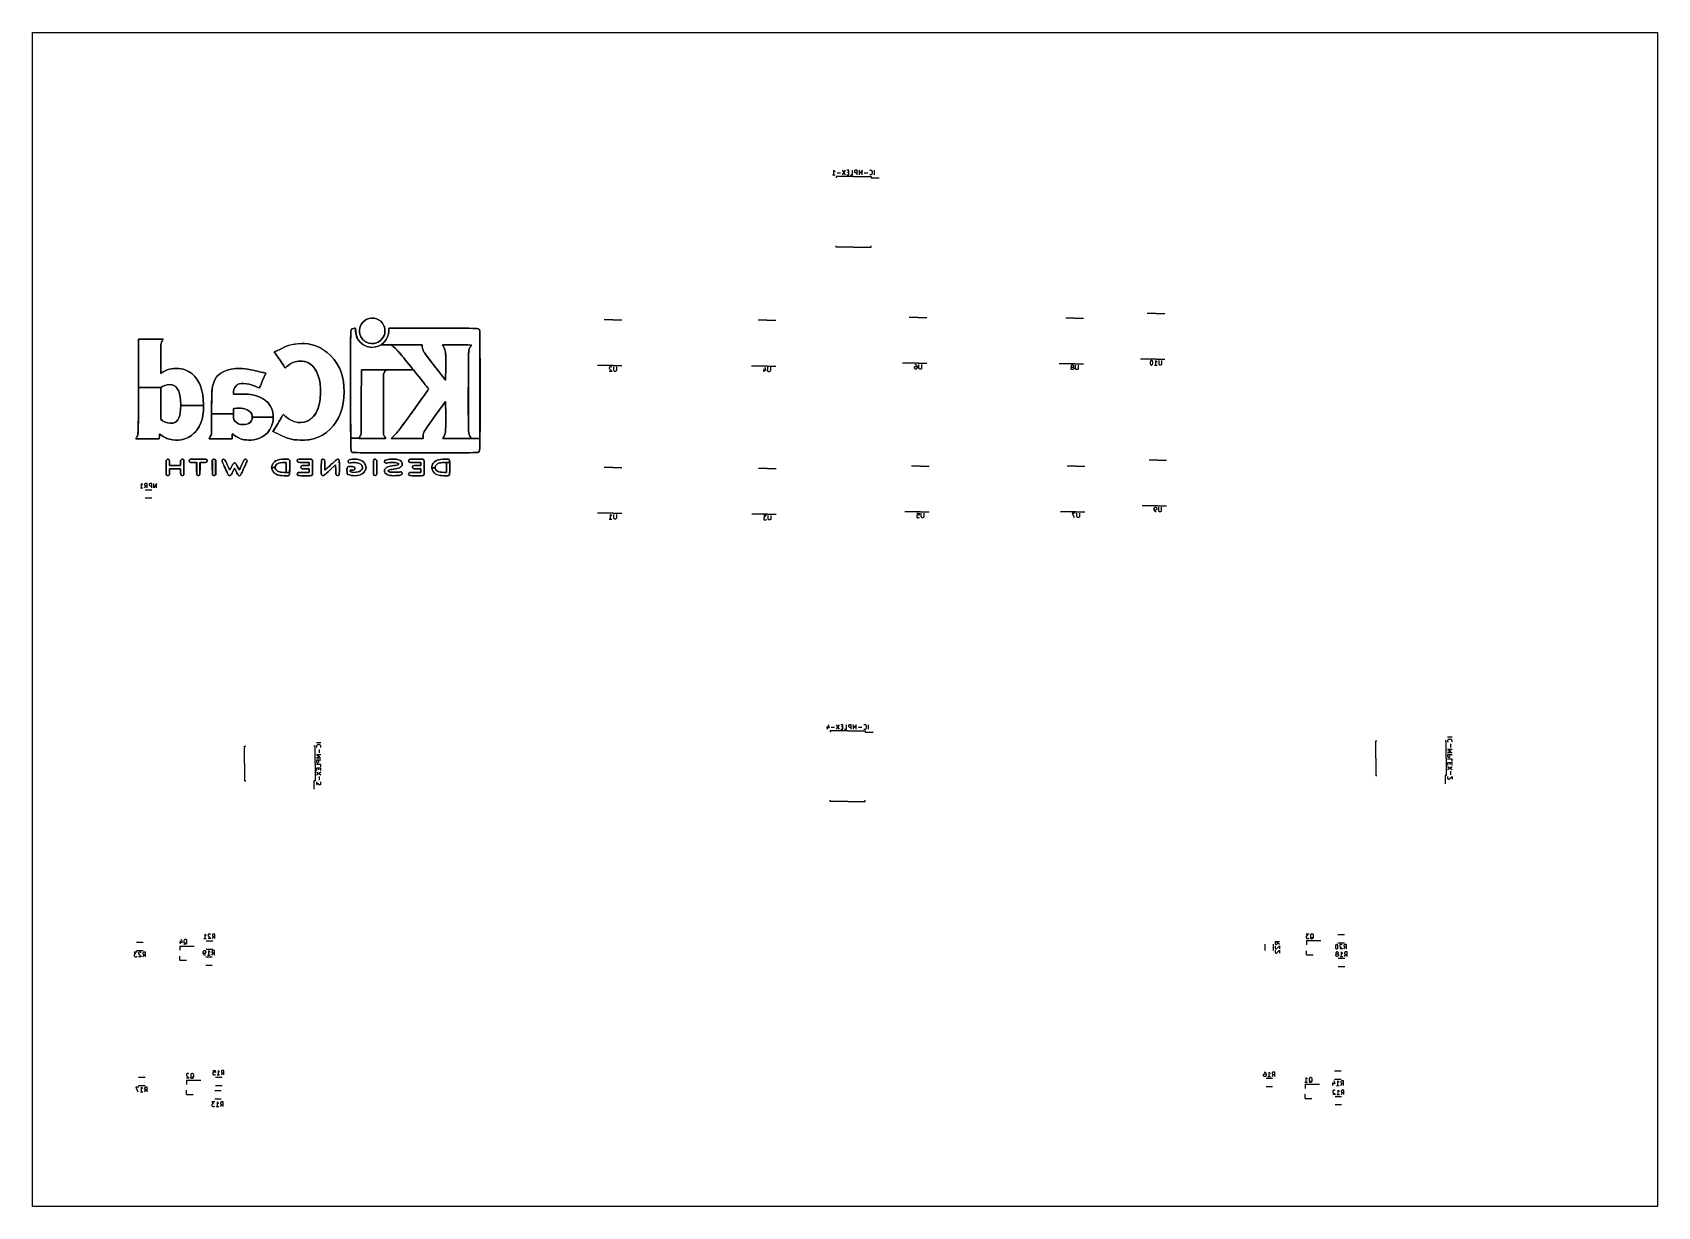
# Model space of a CAD drawing. Extents: x 119 to 479, y -311 to -51.
import ezdxf

# ---------------------------------------------------------------- set-up
doc = ezdxf.new("R2010")
doc.units = 0
doc.layers.add('BLACK', color=7, linetype='CONTINUOUS')

msp = doc.modelspace()

# ---------------------------------------------------------------- linework, layer by layer
at = {"layer": 'BLACK', "linetype": 'CONTINUOUS'}
for p, q in [((119, -311), (119, -51)), ((119, -51), (479, -51)), ((479, -51), (479, -311)), ((296.233, -82.502), (296.805, -82.502)), ((296.519, -82.502), (296.519, -81.502)), ((296.519, -81.502), (296.614, -81.645)), ((296.614, -81.645), (296.71, -81.74)), ((296.71, -81.74), (296.805, -81.788)), ((297.995, -82.121), (297.233, -82.121)), ((299.043, -81.502), (298.376, -82.502)), ((298.376, -81.502), (299.043, -82.502)), ((299.852, -81.502), (299.376, -81.502)), ((299.376, -82.502), (299.852, -82.502)), ((299.852, -81.979), (299.519, -81.979)), ((299.852, -82.502), (299.852, -81.502)), ((300.186, -82.502), (300.662, -82.502)), ((300.662, -82.502), (300.662, -81.502)), ((301.138, -81.598), (301.09, -81.693)), ((301.09, -81.693), (301.09, -81.836)), ((301.09, -81.836), (301.138, -81.931)), ((301.186, -81.55), (301.138, -81.598)), ((301.138, -81.931), (301.186, -81.979)), ((301.281, -81.502), (301.186, -81.55)), ((301.186, -81.979), (301.281, -82.026)), ((301.662, -81.502), (301.281, -81.502)), ((301.281, -82.026), (301.662, -82.026)), ((301.662, -82.502), (301.662, -81.502)), ((302.471, -82.217), (302.138, -81.502)), ((302.138, -81.502), (302.138, -82.502)), ((302.805, -81.502), (302.471, -82.217)), ((302.805, -82.502), (302.805, -81.502)), ((304.043, -82.121), (303.281, -82.121)), ((304.519, -81.55), (304.471, -81.598)), ((304.471, -82.407), (304.519, -82.455)), ((304.662, -81.502), (304.519, -81.55)), ((304.519, -82.455), (304.662, -82.502)), ((304.757, -81.502), (304.662, -81.502)), ((304.662, -82.502), (304.757, -82.502)), ((304.9, -81.55), (304.757, -81.502)), ((304.757, -82.502), (304.9, -82.455)), ((304.995, -81.645), (304.9, -81.55)), ((304.9, -82.455), (304.995, -82.359)), ((305.043, -81.74), (304.995, -81.645)), ((304.995, -82.359), (305.043, -82.264)), ((305.09, -81.931), (305.043, -81.74)), ((305.043, -82.264), (305.09, -82.074)), ((305.09, -82.074), (305.09, -81.931)), ((305.519, -82.502), (305.519, -81.502)), ((300.9, -82.89), (297.04, -82.89)), ((297.04, -82.89), (297.04, -83.155)), ((300.9, -82.89), (304.76, -82.89)), ((304.76, -82.89), (304.76, -83.155)), ((304.76, -83.155), (306.575, -83.155)), ((297.04, -98.51), (297.04, -98.245)), ((300.9, -98.51), (297.04, -98.51)), ((300.9, -98.51), (304.76, -98.51)), ((304.76, -98.51), (304.76, -98.245)), ((191.814, -115.642), (192.174, -115.158)), ((192.178, -115.161), (191.818, -115.645)), ((192.174, -115.158), (192.174, -115.158)), ((192.174, -115.158), (192.175, -115.158)), ((192.175, -115.158), (192.601, -114.776)), ((192.604, -114.779), (192.178, -115.161)), ((192.601, -114.776), (192.602, -114.775)), ((192.601, -114.776), (192.601, -114.776)), ((192.602, -114.775), (193.079, -114.495)), ((193.082, -114.5), (192.604, -114.779)), ((193.079, -114.495), (193.08, -114.495)), ((193.08, -114.495), (193.593, -114.317)), ((193.08, -114.495), (193.08, -114.495)), ((193.594, -114.322), (193.082, -114.5)), ((193.593, -114.317), (193.593, -114.317)), ((193.593, -114.317), (193.594, -114.317)), ((193.594, -114.317), (194.126, -114.241)), ((194.127, -114.246), (193.594, -114.322)), ((194.126, -114.241), (194.127, -114.241)), ((194.127, -114.241), (194.127, -114.241)), ((194.127, -114.241), (194.663, -114.268)), ((194.663, -114.273), (194.127, -114.246)), ((194.663, -114.268), (194.664, -114.268)), ((195.188, -114.401), (194.663, -114.273)), ((194.664, -114.268), (194.664, -114.268)), ((194.664, -114.268), (195.189, -114.396)), ((195.685, -114.632), (195.188, -114.401)), ((195.189, -114.396), (195.19, -114.397)), ((195.19, -114.397), (195.19, -114.397)), ((195.19, -114.397), (195.688, -114.627)), ((196.14, -114.965), (195.685, -114.632)), ((195.688, -114.627), (195.688, -114.628)), ((195.688, -114.628), (195.688, -114.628)), ((195.688, -114.628), (196.143, -114.961)), ((196.536, -115.4), (196.14, -114.965)), ((196.143, -114.961), (196.143, -114.961)), ((196.143, -114.961), (196.144, -114.962)), ((196.144, -114.962), (196.539, -115.397)), ((247.6, -114.64), (245.65, -114.64)), ((247.6, -114.64), (249.55, -114.64)), ((281.7, -114.74), (279.75, -114.74)), ((281.7, -114.74), (283.65, -114.74)), ((315.2, -114.14), (313.25, -114.14)), ((315.2, -114.14), (317.15, -114.14)), ((349.9, -114.24), (347.95, -114.24)), ((349.9, -114.24), (351.85, -114.24)), ((367.9, -113.24), (365.95, -113.24)), ((367.9, -113.24), (369.85, -113.24)), ((189.478, -118.981), (189.485, -118.519)), ((189.49, -118.519), (189.483, -118.981)), ((189.485, -118.519), (189.495, -118.124)), ((189.485, -118.519), (189.485, -118.519)), ((189.485, -118.519), (189.485, -118.519)), ((189.5, -118.124), (189.49, -118.519)), ((189.495, -118.124), (189.506, -117.792)), ((189.495, -118.124), (189.495, -118.124)), ((189.495, -118.124), (189.495, -118.124)), ((189.511, -117.792), (189.5, -118.124)), ((189.506, -117.792), (189.52, -117.517)), ((189.506, -117.792), (189.506, -117.792)), ((189.506, -117.792), (189.506, -117.792)), ((189.525, -117.517), (189.511, -117.792)), ((189.52, -117.517), (189.536, -117.292)), ((189.52, -117.517), (189.52, -117.517)), ((189.52, -117.517), (189.52, -117.517)), ((189.541, -117.293), (189.525, -117.517)), ((189.536, -117.292), (189.555, -117.113)), ((189.536, -117.292), (189.536, -117.292)), ((189.536, -117.292), (189.536, -117.292)), ((189.559, -117.114), (189.541, -117.293)), ((189.555, -117.113), (189.576, -116.974)), ((189.555, -117.113), (189.555, -117.113)), ((189.555, -117.113), (189.555, -117.113)), ((189.581, -116.975), (189.559, -117.114)), ((189.576, -116.973), (189.6, -116.868)), ((189.576, -116.974), (189.576, -116.973)), ((189.576, -116.974), (189.576, -116.974)), ((189.605, -116.869), (189.581, -116.975)), ((189.6, -116.868), (189.627, -116.791)), ((189.6, -116.868), (189.6, -116.868)), ((189.6, -116.868), (189.6, -116.868)), ((189.631, -116.793), (189.605, -116.869)), ((189.627, -116.79), (189.657, -116.736)), ((189.627, -116.791), (189.627, -116.79)), ((189.627, -116.791), (189.627, -116.791)), ((189.661, -116.739), (189.631, -116.793)), ((189.657, -116.736), (189.658, -116.736)), ((189.658, -116.735), (189.691, -116.699)), ((189.658, -116.736), (189.658, -116.735)), ((189.695, -116.702), (189.661, -116.739)), ((189.691, -116.699), (189.692, -116.698)), ((189.692, -116.698), (189.729, -116.673)), ((189.692, -116.698), (189.692, -116.698)), ((189.732, -116.677), (189.695, -116.702)), ((189.729, -116.672), (189.77, -116.653)), ((189.729, -116.673), (189.729, -116.672)), ((189.729, -116.672), (189.729, -116.672)), ((189.772, -116.657), (189.732, -116.677)), ((189.77, -116.653), (189.814, -116.633)), ((189.77, -116.653), (189.77, -116.653)), ((189.77, -116.653), (189.77, -116.653)), ((189.816, -116.638), (189.772, -116.657)), ((189.814, -116.633), (189.862, -116.608)), ((189.864, -116.613), (189.816, -116.638)), ((189.862, -116.608), (189.876, -116.6)), ((189.878, -116.605), (189.864, -116.613)), ((189.876, -116.6), (190.089, -116.523)), ((189.876, -116.6), (189.876, -116.6)), ((189.876, -116.6), (189.876, -116.6)), ((190.091, -116.528), (189.878, -116.605)), ((190.089, -116.523), (190.09, -116.523)), ((190.09, -116.523), (190.323, -116.491)), ((190.09, -116.523), (190.09, -116.523)), ((190.324, -116.496), (190.091, -116.528)), ((190.323, -116.491), (190.324, -116.491)), ((190.324, -116.491), (190.324, -116.491)), ((190.324, -116.491), (190.586, -116.491)), ((190.586, -116.496), (190.324, -116.496)), ((190.586, -116.491), (190.588, -116.492)), ((190.591, -117.094), (190.586, -116.496)), ((190.588, -116.492), (190.59, -116.493)), ((190.59, -116.493), (190.59, -116.493)), ((190.59, -116.493), (190.59, -116.493)), ((190.59, -116.493), (190.591, -116.494)), ((190.591, -116.494), (190.591, -116.496)), ((190.591, -116.496), (190.596, -117.094)), ((190.592, -117.162), (190.591, -117.094)), ((190.675, -117.861), (190.592, -117.162)), ((190.596, -117.094), (190.597, -117.162)), ((190.597, -117.162), (190.68, -117.86)), ((190.888, -118.519), (190.675, -117.861)), ((190.68, -117.86), (190.893, -118.517)), ((191.227, -119.128), (190.888, -118.519)), ((190.893, -118.517), (191.231, -119.125)), ((191.444, -116.868), (191.512, -116.376)), ((191.444, -116.869), (191.444, -116.868)), ((191.452, -117.375), (191.444, -116.869)), ((191.444, -116.869), (191.444, -116.869)), ((191.517, -116.377), (191.449, -116.869)), ((191.449, -116.869), (191.457, -117.375)), ((191.452, -117.376), (191.452, -117.375)), ((191.535, -117.835), (191.452, -117.376)), ((191.452, -117.376), (191.452, -117.376)), ((191.457, -117.375), (191.54, -117.834)), ((191.512, -116.375), (191.652, -115.948)), ((191.512, -116.376), (191.512, -116.375)), ((191.512, -116.375), (191.512, -116.375)), ((191.657, -115.95), (191.517, -116.377)), ((191.535, -117.836), (191.535, -117.835)), ((191.535, -117.835), (191.535, -117.835)), ((191.763, -118.396), (191.535, -117.836)), ((191.54, -117.834), (191.768, -118.394)), ((191.652, -115.948), (191.814, -115.643)), ((191.652, -115.948), (191.652, -115.948)), ((191.652, -115.948), (191.652, -115.948)), ((191.818, -115.645), (191.657, -115.95)), ((191.763, -118.397), (191.763, -118.396)), ((192.094, -118.884), (191.763, -118.397)), ((191.763, -118.397), (191.763, -118.397)), ((191.768, -118.394), (192.098, -118.881)), ((191.814, -115.643), (191.814, -115.642)), ((191.814, -115.642), (191.814, -115.642)), ((196.062, -119.243), (196.491, -118.8)), ((196.491, -118.8), (196.832, -118.262)), ((196.836, -118.265), (196.495, -118.803)), ((196.857, -115.938), (196.536, -115.4)), ((196.539, -115.397), (196.539, -115.397)), ((196.539, -115.397), (196.54, -115.398)), ((196.54, -115.398), (196.861, -115.935)), ((196.832, -118.262), (196.861, -118.203)), ((196.865, -118.205), (196.836, -118.264)), ((196.836, -118.264), (196.836, -118.264)), ((196.836, -118.264), (196.836, -118.265)), ((196.943, -116.127), (196.857, -115.938)), ((196.861, -115.935), (196.861, -115.935)), ((196.861, -115.935), (196.861, -115.936)), ((196.861, -115.936), (196.948, -116.125)), ((196.861, -118.203), (196.96, -117.983)), ((196.965, -117.985), (196.865, -118.205)), ((196.865, -118.205), (196.865, -118.205)), ((196.865, -118.205), (196.865, -118.205)), ((197.013, -116.319), (196.943, -116.127)), ((196.948, -116.125), (196.948, -116.125)), ((196.948, -116.125), (196.948, -116.125)), ((196.948, -116.125), (197.018, -116.317)), ((196.96, -117.983), (197.023, -117.797)), ((197.028, -117.799), (196.965, -117.984)), ((196.965, -117.984), (196.965, -117.984)), ((196.965, -117.984), (196.965, -117.985)), ((197.052, -116.511), (197.013, -116.319)), ((197.018, -116.317), (197.018, -116.318)), ((197.018, -116.318), (197.018, -116.318)), ((197.018, -116.318), (197.057, -116.51)), ((197.023, -117.797), (197.057, -117.601)), ((197.062, -117.602), (197.028, -117.798)), ((197.028, -117.798), (197.028, -117.798)), ((197.028, -117.798), (197.028, -117.799)), ((197.069, -116.748), (197.052, -116.511)), ((197.057, -116.51), (197.057, -116.51)), ((197.057, -116.51), (197.057, -116.511)), ((197.057, -116.511), (197.074, -116.748)), ((197.057, -117.601), (197.071, -117.35)), ((197.076, -117.35), (197.062, -117.601)), ((197.062, -117.601), (197.062, -117.602)), ((197.062, -117.602), (197.062, -117.602)), ((197.073, -117.077), (197.069, -116.748)), ((197.071, -117.35), (197.073, -117.077)), ((197.074, -116.748), (197.074, -116.748)), ((197.074, -116.748), (197.074, -116.748)), ((197.074, -116.748), (197.078, -117.077)), ((197.078, -117.077), (197.076, -117.35)), ((197.076, -117.35), (197.076, -117.35)), ((197.076, -117.35), (197.076, -117.35)), ((197.078, -117.077), (197.078, -117.077)), ((197.078, -117.077), (197.078, -117.077)), ((197.362, -119.021), (197.674, -118.424)), ((197.679, -118.426), (197.366, -119.023)), ((197.674, -118.424), (197.86, -117.776)), ((197.865, -117.777), (197.679, -118.426)), ((197.86, -117.776), (197.921, -117.074)), ((197.926, -117.074), (197.865, -117.777)), ((197.921, -116.496), (197.923, -116.493)), ((197.921, -117.074), (197.921, -116.496)), ((197.923, -116.493), (197.926, -116.491)), ((197.926, -116.491), (207.728, -116.491)), ((207.728, -116.496), (197.926, -116.496)), ((197.926, -116.496), (197.926, -117.074)), ((207.728, -116.491), (208.34, -116.491)), ((208.34, -116.496), (207.728, -116.496)), ((208.34, -116.491), (209.656, -116.491)), ((209.656, -116.496), (208.34, -116.496)), ((209.656, -116.491), (210.844, -116.491)), ((210.844, -116.496), (209.656, -116.496)), ((210.844, -116.491), (210.844, -116.491)), ((210.844, -116.491), (211.912, -116.491)), ((211.912, -116.496), (210.844, -116.496)), ((211.912, -116.491), (211.912, -116.491)), ((211.912, -116.491), (211.912, -116.491)), ((211.912, -116.491), (212.866, -116.492)), ((212.866, -116.497), (211.912, -116.496)), ((212.866, -116.492), (212.866, -116.492)), ((212.866, -116.492), (212.866, -116.492)), ((212.866, -116.492), (213.712, -116.493)), ((213.712, -116.498), (212.866, -116.497)), ((213.712, -116.493), (213.712, -116.493)), ((213.712, -116.493), (213.712, -116.493)), ((213.712, -116.493), (214.458, -116.496)), ((214.458, -116.501), (213.712, -116.498)), ((214.458, -116.496), (214.458, -116.496)), ((214.458, -116.496), (214.458, -116.496)), ((214.458, -116.496), (215.109, -116.5)), ((215.109, -116.505), (214.458, -116.501)), ((215.109, -116.5), (215.109, -116.5)), ((215.109, -116.5), (215.109, -116.5)), ((215.109, -116.5), (215.673, -116.506)), ((215.673, -116.511), (215.109, -116.505)), ((215.673, -116.506), (215.673, -116.506)), ((215.673, -116.506), (215.673, -116.506)), ((215.673, -116.506), (216.155, -116.513)), ((216.155, -116.518), (215.673, -116.511)), ((216.155, -116.513), (216.155, -116.513)), ((216.155, -116.513), (216.155, -116.513)), ((216.155, -116.513), (216.563, -116.523)), ((216.563, -116.528), (216.155, -116.518)), ((216.563, -116.523), (216.563, -116.523)), ((216.563, -116.523), (216.563, -116.523)), ((216.563, -116.523), (216.903, -116.535)), ((216.903, -116.54), (216.563, -116.528)), ((216.903, -116.535), (216.903, -116.535)), ((216.903, -116.535), (216.903, -116.535)), ((216.903, -116.535), (217.182, -116.549)), ((217.181, -116.554), (216.903, -116.54)), ((217.405, -116.572), (217.181, -116.554)), ((217.182, -116.549), (217.182, -116.549)), ((217.182, -116.549), (217.182, -116.549)), ((217.182, -116.549), (217.405, -116.567)), ((217.405, -116.567), (217.405, -116.567)), ((217.405, -116.567), (217.405, -116.567)), ((217.405, -116.567), (217.581, -116.588)), ((217.58, -116.593), (217.405, -116.572)), ((217.714, -116.617), (217.58, -116.593)), ((217.581, -116.588), (217.581, -116.588)), ((217.581, -116.588), (217.581, -116.588)), ((217.581, -116.588), (217.715, -116.612)), ((217.812, -116.645), (217.714, -116.617)), ((217.715, -116.612), (217.715, -116.612)), ((217.715, -116.612), (217.715, -116.612)), ((217.715, -116.612), (217.814, -116.64)), ((217.882, -116.676), (217.812, -116.645)), ((217.814, -116.64), (217.814, -116.64)), ((217.814, -116.64), (217.814, -116.64)), ((217.814, -116.64), (217.884, -116.672)), ((217.93, -116.712), (217.882, -116.676)), ((217.884, -116.672), (217.885, -116.672)), ((217.885, -116.672), (217.885, -116.672)), ((217.885, -116.672), (217.933, -116.708)), ((217.963, -116.753), (217.93, -116.712)), ((217.933, -116.708), (217.934, -116.709)), ((217.934, -116.709), (217.934, -116.709)), ((217.934, -116.709), (217.967, -116.75)), ((217.987, -116.798), (217.963, -116.753)), ((217.967, -116.75), (217.967, -116.75)), ((217.967, -116.75), (217.967, -116.751)), ((217.967, -116.751), (217.991, -116.796)), ((218.008, -116.848), (217.987, -116.798)), ((217.991, -116.796), (217.991, -116.796)), ((217.991, -116.796), (217.991, -116.796)), ((217.991, -116.796), (218.013, -116.846)), ((218.034, -116.904), (218.008, -116.848)), ((218.013, -116.846), (218.038, -116.901)), ((218.034, -116.905), (218.034, -116.904)), ((218.047, -116.941), (218.034, -116.905)), ((218.038, -116.901), (218.039, -116.902)), ((218.039, -116.902), (218.039, -116.903)), ((218.039, -116.903), (218.039, -116.903)), ((218.039, -116.903), (218.051, -116.939)), ((218.058, -117.002), (218.047, -116.941)), ((218.051, -116.939), (218.051, -116.94)), ((218.051, -116.94), (218.052, -116.94)), ((218.052, -116.94), (218.063, -117.001)), ((218.069, -117.092), (218.058, -117.002)), ((218.063, -117.001), (218.063, -117.001)), ((218.063, -117.001), (218.063, -117.001)), ((218.063, -117.001), (218.073, -117.092)), ((218.078, -117.219), (218.069, -117.092)), ((218.073, -117.092), (218.073, -117.092)), ((218.073, -117.092), (218.074, -117.092)), ((218.074, -117.092), (218.083, -117.218)), ((218.087, -117.387), (218.078, -117.219)), ((218.083, -117.218), (218.083, -117.219)), ((218.083, -117.219), (218.083, -117.219)), ((218.083, -117.219), (218.092, -117.386)), ((218.094, -117.601), (218.087, -117.387)), ((218.092, -117.386), (218.092, -117.386)), ((218.092, -117.386), (218.092, -117.386)), ((218.092, -117.386), (218.099, -117.601)), ((218.101, -117.868), (218.094, -117.601)), ((218.099, -117.601), (218.099, -117.601)), ((218.099, -117.601), (218.099, -117.601)), ((218.099, -117.601), (218.106, -117.868)), ((218.108, -118.194), (218.101, -117.868)), ((218.106, -117.868), (218.106, -117.868)), ((218.106, -117.868), (218.106, -117.868)), ((218.106, -117.868), (218.113, -118.193)), ((218.113, -118.583), (218.108, -118.194)), ((218.113, -118.193), (218.113, -118.194)), ((218.113, -118.194), (218.113, -118.194)), ((218.113, -118.194), (218.118, -118.582)), ((218.118, -119.041), (218.113, -118.583)), ((218.118, -118.582), (218.118, -118.582)), ((218.118, -118.582), (218.118, -118.582)), ((218.118, -118.582), (218.123, -119.041)), ((142.478, -129.333), (142.513, -118.92)), ((142.518, -118.92), (142.483, -129.333)), ((142.513, -118.918), (142.514, -118.917)), ((142.513, -118.92), (142.513, -118.918)), ((142.514, -118.917), (142.516, -118.916)), ((142.514, -118.917), (142.514, -118.917)), ((142.514, -118.917), (142.514, -118.917)), ((142.516, -118.916), (142.518, -118.915)), ((142.518, -118.915), (145.232, -118.897)), ((145.232, -118.902), (142.518, -118.92)), ((145.232, -118.897), (145.429, -118.896)), ((145.232, -118.897), (145.232, -118.897)), ((145.232, -118.897), (145.232, -118.897)), ((145.429, -118.901), (145.232, -118.902)), ((145.429, -118.896), (146.01, -118.894)), ((145.429, -118.896), (145.429, -118.896)), ((145.429, -118.896), (145.429, -118.896)), ((146.01, -118.899), (145.429, -118.901)), ((146.01, -118.894), (146.541, -118.893)), ((146.01, -118.894), (146.01, -118.894)), ((146.01, -118.894), (146.01, -118.894)), ((146.541, -118.898), (146.01, -118.899)), ((146.541, -118.893), (146.541, -118.893)), ((146.541, -118.893), (146.541, -118.893)), ((146.541, -118.893), (147.008, -118.895)), ((147.008, -118.9), (146.541, -118.898)), ((147.008, -118.895), (147.008, -118.895)), ((147.008, -118.895), (147.008, -118.895)), ((147.008, -118.895), (147.397, -118.898)), ((147.397, -118.903), (147.008, -118.9)), ((147.397, -118.898), (147.397, -118.898)), ((147.397, -118.898), (147.397, -118.898)), ((147.397, -118.898), (147.692, -118.902)), ((147.692, -118.907), (147.397, -118.903)), ((147.4, -122.546), (147.402, -121.881)), ((147.402, -121.881), (147.407, -121.326)), ((147.407, -121.881), (147.405, -122.546)), ((147.407, -121.326), (147.415, -120.87)), ((147.412, -121.326), (147.407, -121.881)), ((147.42, -120.871), (147.412, -121.326)), ((147.415, -120.87), (147.429, -120.5)), ((147.434, -120.5), (147.42, -120.871)), ((147.429, -120.5), (147.448, -120.203)), ((147.453, -120.203), (147.434, -120.5)), ((147.448, -120.203), (147.475, -119.966)), ((147.48, -119.967), (147.453, -120.203)), ((147.475, -119.966), (147.511, -119.776)), ((147.516, -119.777), (147.48, -119.967)), ((147.511, -119.776), (147.556, -119.621)), ((147.561, -119.623), (147.516, -119.777)), ((147.556, -119.621), (147.612, -119.489)), ((147.616, -119.491), (147.561, -119.623)), ((147.612, -119.489), (147.679, -119.365)), ((147.684, -119.368), (147.616, -119.491)), ((147.679, -119.365), (147.76, -119.238)), ((147.764, -119.241), (147.684, -119.368)), ((147.692, -118.902), (147.692, -118.902)), ((147.692, -118.902), (147.692, -118.902)), ((147.692, -118.902), (147.88, -118.908)), ((147.88, -118.913), (147.692, -118.907)), ((147.76, -119.238), (147.77, -119.222)), ((147.775, -119.225), (147.764, -119.241)), ((147.77, -119.222), (147.875, -119.058)), ((147.879, -119.06), (147.775, -119.225)), ((147.775, -119.225), (147.775, -119.225)), ((147.775, -119.225), (147.775, -119.225)), ((147.875, -119.058), (147.937, -118.945)), ((147.942, -118.947), (147.879, -119.06)), ((147.879, -119.06), (147.879, -119.06)), ((147.879, -119.06), (147.879, -119.06)), ((147.88, -118.908), (147.88, -118.908)), ((147.88, -118.908), (147.881, -118.908)), ((147.946, -118.921), (147.88, -118.913)), ((147.881, -118.908), (147.946, -118.916)), ((147.937, -118.945), (147.946, -118.921)), ((147.951, -118.923), (147.942, -118.946)), ((147.942, -118.946), (147.942, -118.947)), ((147.942, -118.947), (147.942, -118.947)), ((147.946, -118.916), (147.947, -118.916)), ((147.947, -118.916), (147.948, -118.916)), ((147.948, -118.916), (147.949, -118.917)), ((147.949, -118.917), (147.95, -118.918)), ((147.95, -118.918), (147.95, -118.918)), ((147.95, -118.918), (147.95, -118.919)), ((147.95, -118.919), (147.95, -118.92)), ((147.95, -118.92), (147.951, -118.921)), ((147.951, -118.921), (147.951, -118.922)), ((147.951, -118.922), (147.951, -118.923)), ((172.54, -121.701), (172.541, -121.7)), ((172.541, -121.702), (172.54, -121.701)), ((172.541, -121.699), (172.542, -121.698)), ((172.541, -121.7), (172.541, -121.699)), ((172.541, -121.703), (172.541, -121.702)), ((172.541, -121.704), (172.541, -121.703)), ((173.768, -123.489), (172.541, -121.704)), ((172.541, -121.704), (172.541, -121.704)), ((172.542, -121.698), (172.542, -121.697)), ((172.542, -121.697), (172.543, -121.697)), ((172.543, -121.697), (172.544, -121.697)), ((172.544, -121.697), (172.818, -121.615)), ((172.819, -121.619), (172.545, -121.701)), ((172.545, -121.701), (173.772, -123.486)), ((172.818, -121.615), (172.846, -121.605)), ((172.848, -121.61), (172.819, -121.619)), ((172.846, -121.605), (173.032, -121.532)), ((173.034, -121.536), (172.848, -121.61)), ((173.032, -121.532), (173.3, -121.412)), ((173.302, -121.417), (173.034, -121.536)), ((173.3, -121.412), (173.619, -121.262)), ((173.621, -121.267), (173.302, -121.417)), ((173.619, -121.262), (173.958, -121.096)), ((173.96, -121.1), (173.621, -121.267)), ((173.958, -121.096), (174.105, -121.022)), ((174.107, -121.027), (173.96, -121.1)), ((174.105, -121.022), (174.924, -120.642)), ((174.105, -121.022), (174.105, -121.022)), ((174.105, -121.022), (174.105, -121.022)), ((174.926, -120.646), (174.107, -121.027)), ((174.924, -120.642), (175.678, -120.347)), ((174.924, -120.642), (174.924, -120.642)), ((174.924, -120.642), (174.924, -120.642)), ((175.68, -120.352), (174.926, -120.646)), ((175.678, -120.347), (175.679, -120.347)), ((175.679, -120.347), (176.398, -120.132)), ((175.679, -120.347), (175.679, -120.347)), ((176.4, -120.137), (175.68, -120.352)), ((176.398, -120.132), (176.398, -120.132)), ((176.398, -120.132), (176.399, -120.132)), ((176.399, -120.132), (177.112, -119.987)), ((177.113, -119.992), (176.4, -120.137)), ((177.112, -119.987), (177.849, -119.907)), ((177.112, -119.987), (177.112, -119.987)), ((177.112, -119.987), (177.112, -119.987)), ((177.849, -119.912), (177.113, -119.992)), ((177.849, -119.907), (178.637, -119.882)), ((178.638, -119.887), (177.849, -119.912)), ((177.849, -119.907), (177.849, -119.907)), ((177.849, -119.907), (177.849, -119.907)), ((178.637, -119.882), (178.637, -119.882)), ((178.637, -119.882), (178.638, -119.882)), ((178.638, -119.882), (179.186, -119.895)), ((179.186, -119.9), (178.638, -119.887)), ((179.186, -119.895), (179.186, -119.895)), ((179.186, -119.895), (179.187, -119.895)), ((180.104, -119.984), (179.186, -119.9)), ((179.187, -119.895), (180.104, -119.979)), ((180.104, -119.979), (180.104, -119.979)), ((180.104, -119.979), (180.105, -119.979)), ((180.956, -120.154), (180.104, -119.984)), ((180.105, -119.979), (180.957, -120.149)), ((181.775, -120.416), (180.956, -120.154)), ((180.957, -120.149), (180.957, -120.149)), ((180.957, -120.149), (180.958, -120.149)), ((180.958, -120.149), (181.776, -120.412)), ((182.592, -120.779), (181.775, -120.416)), ((181.776, -120.412), (181.777, -120.412)), ((181.777, -120.412), (181.777, -120.412)), ((181.777, -120.412), (182.594, -120.774)), ((183.401, -121.242), (182.592, -120.779)), ((182.594, -120.774), (182.594, -120.775)), ((182.594, -120.775), (182.595, -120.775)), ((182.595, -120.775), (183.404, -121.238)), ((184.269, -121.873), (183.401, -121.242)), ((183.404, -121.238), (183.404, -121.238)), ((183.404, -121.238), (183.404, -121.238)), ((183.404, -121.238), (184.272, -121.869)), ((185.074, -122.603), (184.269, -121.873)), ((184.272, -121.869), (184.272, -121.869)), ((184.272, -121.869), (184.273, -121.869)), ((184.273, -121.869), (185.078, -122.599)), ((189.462, -122.512), (189.463, -121.625)), ((189.463, -121.625), (189.465, -120.833)), ((189.463, -121.625), (189.463, -121.625)), ((189.463, -121.625), (189.463, -121.625)), ((189.465, -120.833), (189.468, -120.133)), ((189.465, -120.833), (189.465, -120.833)), ((189.465, -120.833), (189.465, -120.833)), ((189.468, -121.625), (189.467, -122.512)), ((189.468, -120.133), (189.472, -119.518)), ((189.468, -120.133), (189.468, -120.133)), ((189.468, -120.133), (189.468, -120.133)), ((189.47, -120.834), (189.468, -121.625)), ((189.473, -120.133), (189.47, -120.834)), ((189.472, -119.517), (189.478, -118.981)), ((189.472, -119.518), (189.472, -119.517)), ((189.472, -119.517), (189.472, -119.517)), ((189.477, -119.518), (189.473, -120.133)), ((189.483, -118.981), (189.477, -119.518)), ((189.478, -118.981), (189.478, -118.981)), ((189.478, -118.981), (189.478, -118.981)), ((191.689, -119.682), (191.227, -119.128)), ((191.231, -119.125), (191.692, -119.679)), ((191.936, -119.908), (191.689, -119.682)), ((191.692, -119.679), (191.94, -119.904)), ((192.488, -120.283), (191.936, -119.908)), ((191.94, -119.904), (192.491, -120.278)), ((192.51, -119.287), (192.094, -118.884)), ((192.094, -118.884), (192.094, -118.884)), ((192.094, -118.884), (192.094, -118.884)), ((192.098, -118.881), (192.514, -119.283)), ((193.091, -120.544), (192.488, -120.283)), ((192.491, -120.278), (193.092, -120.539)), ((192.511, -119.287), (192.51, -119.287)), ((192.996, -119.596), (192.511, -119.287)), ((192.511, -119.287), (192.511, -119.287)), ((192.514, -119.283), (192.999, -119.592)), ((192.997, -119.596), (192.996, -119.596)), ((192.997, -119.597), (192.997, -119.596)), ((193.534, -119.803), (192.997, -119.597)), ((192.999, -119.592), (193.536, -119.798)), ((193.726, -120.692), (193.091, -120.544)), ((193.092, -120.539), (193.726, -120.687)), ((193.535, -119.803), (193.534, -119.803)), ((194.107, -119.896), (193.535, -119.803)), ((193.535, -119.803), (193.535, -119.803)), ((193.536, -119.798), (194.108, -119.891)), ((193.726, -120.687), (194.376, -120.721)), ((194.376, -120.726), (193.726, -120.692)), ((194.108, -119.896), (194.107, -119.896)), ((194.108, -119.891), (194.699, -119.862)), ((194.699, -119.867), (194.108, -119.896)), ((194.108, -119.896), (194.108, -119.896)), ((194.376, -120.721), (195.022, -120.641)), ((195.024, -120.646), (194.376, -120.726)), ((194.699, -119.862), (194.99, -119.801)), ((194.7, -119.867), (194.699, -119.867)), ((194.991, -119.806), (194.7, -119.867)), ((194.7, -119.867), (194.7, -119.867)), ((194.99, -119.801), (195.558, -119.58)), ((194.992, -119.805), (194.991, -119.806)), ((195.56, -119.585), (194.992, -119.805)), ((194.992, -119.805), (194.992, -119.805)), ((195.022, -120.641), (195.65, -120.448)), ((195.651, -120.452), (195.024, -120.646)), ((195.558, -119.58), (196.062, -119.243)), ((195.561, -119.584), (195.56, -119.584)), ((195.56, -119.584), (195.56, -119.585)), ((196.065, -119.247), (195.561, -119.584)), ((195.65, -120.448), (196.147, -120.188)), ((196.242, -120.145), (195.651, -120.452)), ((196.066, -119.247), (196.065, -119.247)), ((196.495, -118.804), (196.066, -119.246)), ((196.066, -119.246), (196.066, -119.247)), ((196.147, -120.188), (196.165, -120.179)), ((196.147, -120.188), (198.468, -120.188)), ((198.468, -120.188), (196.147, -120.188)), ((196.165, -120.179), (196.239, -120.14)), ((196.165, -120.179), (196.165, -120.179)), ((196.239, -120.14), (196.774, -119.719)), ((196.778, -119.723), (196.242, -120.145)), ((196.495, -118.803), (196.495, -118.803)), ((196.495, -118.803), (196.495, -118.804)), ((196.774, -119.719), (196.923, -119.571)), ((196.926, -119.574), (196.778, -119.723)), ((196.923, -119.571), (197.362, -119.021)), ((197.366, -119.023), (196.926, -119.574)), ((198.753, -120.399), (198.452, -120.183)), ((198.452, -120.183), (205.362, -120.183)), ((198.468, -120.188), (198.756, -120.395)), ((205.357, -120.188), (198.468, -120.188)), ((199.007, -120.603), (198.753, -120.399)), ((198.756, -120.395), (198.756, -120.396)), ((198.756, -120.396), (198.756, -120.396)), ((198.756, -120.396), (199.01, -120.599)), ((199.365, -120.934), (199.007, -120.603)), ((199.01, -120.599), (199.01, -120.599)), ((199.01, -120.599), (199.01, -120.599)), ((199.01, -120.599), (199.368, -120.93)), ((199.771, -121.349), (199.365, -120.934)), ((199.368, -120.93), (199.368, -120.93)), ((199.368, -120.93), (199.368, -120.93)), ((199.368, -120.93), (199.774, -121.346)), ((200.21, -121.833), (199.771, -121.349)), ((199.774, -121.346), (199.774, -121.346)), ((199.774, -121.346), (199.775, -121.346)), ((199.775, -121.346), (200.213, -121.829)), ((200.666, -122.368), (200.21, -121.833)), ((200.213, -121.829), (200.213, -121.829)), ((200.213, -121.829), (200.213, -121.829)), ((200.213, -121.829), (200.67, -122.365)), ((200.783, -122.512), (200.666, -122.368)), ((200.67, -122.365), (200.67, -122.365)), ((200.67, -122.365), (200.67, -122.365)), ((200.67, -122.365), (200.787, -122.508)), ((205.355, -120.589), (205.357, -120.188)), ((205.374, -120.887), (205.355, -120.589)), ((205.355, -120.589), (205.355, -120.589)), ((205.355, -120.589), (205.355, -120.589)), ((205.362, -120.183), (205.36, -120.589)), ((205.36, -120.589), (205.379, -120.887)), ((205.374, -120.888), (205.374, -120.887)), ((205.447, -121.165), (205.374, -120.888)), ((205.374, -120.888), (205.374, -120.888)), ((205.379, -120.887), (205.452, -121.163)), ((205.56, -121.427), (205.447, -121.165)), ((205.447, -121.165), (205.447, -121.165)), ((205.447, -121.165), (205.447, -121.165)), ((205.452, -121.163), (205.564, -121.425)), ((205.633, -121.575), (205.56, -121.427)), ((205.56, -121.427), (205.56, -121.427)), ((205.56, -121.427), (205.56, -121.427)), ((205.564, -121.425), (205.637, -121.573)), ((205.633, -121.576), (205.633, -121.575)), ((205.633, -121.575), (205.633, -121.575)), ((205.711, -121.722), (205.633, -121.576)), ((205.637, -121.573), (205.716, -121.72)), ((205.803, -121.877), (205.711, -121.722)), ((205.711, -121.722), (205.711, -121.722)), ((205.711, -121.722), (205.711, -121.722)), ((205.716, -121.72), (205.807, -121.875)), ((205.803, -121.878), (205.803, -121.877)), ((205.803, -121.877), (205.803, -121.877)), ((205.914, -122.051), (205.803, -121.878)), ((205.807, -121.875), (205.918, -122.048)), ((206.052, -122.252), (205.914, -122.051)), ((205.914, -122.051), (205.914, -122.051)), ((205.914, -122.051), (205.914, -122.051)), ((205.918, -122.048), (206.056, -122.249)), ((206.224, -122.491), (206.052, -122.252)), ((206.052, -122.252), (206.052, -122.252)), ((206.052, -122.252), (206.052, -122.252)), ((206.056, -122.249), (206.228, -122.488)), ((209.966, -120.387), (209.795, -120.183)), ((209.795, -120.183), (213.048, -120.183)), ((213.048, -120.188), (209.806, -120.188)), ((209.806, -120.188), (209.97, -120.384)), ((210.066, -120.527), (209.966, -120.387)), ((209.97, -120.384), (209.97, -120.384)), ((209.97, -120.384), (209.971, -120.384)), ((209.971, -120.384), (210.07, -120.524)), ((210.231, -120.857), (210.066, -120.527)), ((210.07, -120.524), (210.07, -120.525)), ((210.07, -120.525), (210.07, -120.525)), ((210.07, -120.525), (210.236, -120.855)), ((210.376, -121.267), (210.231, -120.857)), ((210.236, -120.855), (210.236, -120.855)), ((210.236, -120.855), (210.236, -120.855)), ((210.236, -120.855), (210.381, -121.266)), ((210.487, -121.723), (210.376, -121.267)), ((210.381, -121.266), (210.381, -121.266)), ((210.381, -121.266), (210.381, -121.266)), ((210.381, -121.266), (210.492, -121.722)), ((210.494, -121.766), (210.487, -121.723)), ((210.492, -121.722), (210.492, -121.722)), ((210.492, -121.722), (210.492, -121.722)), ((210.492, -121.722), (210.499, -121.765)), ((210.515, -121.994), (210.494, -121.766)), ((210.499, -121.765), (210.499, -121.765)), ((210.499, -121.765), (210.499, -121.765)), ((210.499, -121.765), (210.52, -121.993)), ((210.531, -122.346), (210.515, -121.994)), ((210.52, -121.993), (210.52, -121.993)), ((210.52, -121.993), (210.52, -121.994)), ((210.52, -121.994), (210.536, -122.346)), ((210.542, -122.825), (210.531, -122.346)), ((210.536, -122.346), (210.536, -122.346)), ((210.536, -122.346), (210.536, -122.346)), ((210.536, -122.346), (210.547, -122.825)), ((213.048, -120.183), (213.824, -120.184)), ((213.824, -120.189), (213.048, -120.188)), ((213.824, -120.184), (214.473, -120.186)), ((214.473, -120.191), (213.824, -120.189)), ((214.473, -120.186), (215.005, -120.19)), ((215.005, -120.195), (214.473, -120.191)), ((215.005, -120.19), (215.428, -120.196)), ((215.428, -120.201), (215.005, -120.195)), ((215.005, -120.195), (215.005, -120.195)), ((215.428, -120.196), (215.752, -120.204)), ((215.752, -120.209), (215.428, -120.201)), ((215.428, -120.201), (215.428, -120.201)), ((215.597, -122.652), (215.609, -122.262)), ((215.614, -122.262), (215.602, -122.652)), ((215.609, -122.262), (215.624, -121.937)), ((215.609, -122.262), (215.609, -122.262)), ((215.609, -122.262), (215.609, -122.262)), ((215.629, -121.937), (215.614, -122.262)), ((215.624, -121.937), (215.642, -121.669)), ((215.624, -121.937), (215.624, -121.937)), ((215.624, -121.937), (215.624, -121.937)), ((215.647, -121.669), (215.629, -121.937)), ((215.642, -121.669), (215.664, -121.451)), ((215.642, -121.669), (215.642, -121.669)), ((215.642, -121.669), (215.642, -121.669)), ((215.669, -121.451), (215.647, -121.669)), ((215.664, -121.451), (215.689, -121.275)), ((215.664, -121.451), (215.664, -121.451)), ((215.664, -121.451), (215.664, -121.451)), ((215.694, -121.276), (215.669, -121.451)), ((215.689, -121.275), (215.719, -121.134)), ((215.689, -121.275), (215.689, -121.275)), ((215.689, -121.275), (215.689, -121.275)), ((215.724, -121.135), (215.694, -121.276)), ((215.719, -121.134), (215.753, -121.021)), ((215.719, -121.134), (215.719, -121.134)), ((215.719, -121.134), (215.719, -121.134)), ((215.757, -121.023), (215.724, -121.135)), ((215.752, -120.204), (215.988, -120.215)), ((215.987, -120.22), (215.752, -120.209)), ((215.753, -121.021), (215.792, -120.929)), ((215.753, -121.021), (215.753, -121.021)), ((215.753, -121.021), (215.753, -121.021)), ((215.796, -120.931), (215.757, -121.023)), ((215.792, -120.928), (215.836, -120.85)), ((215.792, -120.929), (215.792, -120.928)), ((215.792, -120.929), (215.792, -120.929)), ((215.84, -120.852), (215.796, -120.931)), ((215.836, -120.849), (215.885, -120.776)), ((215.836, -120.85), (215.836, -120.849)), ((215.836, -120.849), (215.836, -120.849)), ((215.89, -120.779), (215.84, -120.852)), ((215.885, -120.776), (215.886, -120.776)), ((215.886, -120.776), (215.941, -120.702)), ((215.886, -120.776), (215.886, -120.776)), ((215.945, -120.705), (215.89, -120.779)), ((215.941, -120.702), (216.003, -120.618)), ((215.941, -120.702), (215.941, -120.702)), ((216.007, -120.621), (215.945, -120.705)), ((216.142, -120.233), (215.987, -120.22)), ((215.988, -120.215), (216.143, -120.228)), ((216.003, -120.618), (216.062, -120.535)), ((216.066, -120.538), (216.007, -120.621)), ((216.062, -120.535), (216.177, -120.37)), ((216.062, -120.535), (216.062, -120.535)), ((216.181, -120.373), (216.066, -120.538)), ((216.226, -120.249), (216.142, -120.233)), ((216.143, -120.228), (216.228, -120.245)), ((216.177, -120.37), (216.246, -120.266)), ((216.25, -120.269), (216.181, -120.373)), ((216.246, -120.266), (216.226, -120.249)), ((216.228, -120.245), (216.252, -120.264)), ((216.246, -120.266), (216.246, -120.266)), ((216.252, -120.264), (216.25, -120.269)), ((218.122, -119.574), (218.118, -119.041)), ((218.125, -120.187), (218.122, -119.574)), ((218.123, -119.041), (218.123, -119.041)), ((218.123, -119.041), (218.123, -119.041)), ((218.123, -119.041), (218.127, -119.574)), ((218.128, -120.887), (218.125, -120.187)), ((218.127, -119.574), (218.127, -119.574)), ((218.127, -119.574), (218.127, -119.574)), ((218.127, -119.574), (218.13, -120.187)), ((218.131, -121.679), (218.128, -120.887)), ((218.13, -120.187), (218.13, -120.187)), ((218.13, -120.187), (218.13, -120.187)), ((218.13, -120.187), (218.133, -120.887)), ((218.133, -122.567), (218.131, -121.679)), ((218.133, -120.887), (218.133, -120.887)), ((218.133, -120.887), (218.133, -120.887)), ((218.133, -120.887), (218.136, -121.679)), ((218.136, -121.679), (218.136, -121.679)), ((218.136, -121.679), (218.136, -121.679)), ((218.136, -121.679), (218.138, -122.567)), ((147.4, -123.335), (147.4, -122.546)), ((147.4, -123.951), (147.4, -123.335)), ((147.403, -124.556), (147.4, -123.951)), ((147.406, -125.105), (147.403, -124.556)), ((147.405, -122.546), (147.405, -123.335)), ((147.405, -123.335), (147.405, -123.951)), ((147.405, -123.951), (147.408, -124.556)), ((147.411, -125.583), (147.406, -125.105)), ((147.408, -124.556), (147.411, -125.105)), ((147.411, -125.105), (147.416, -125.583)), ((147.416, -125.979), (147.411, -125.583)), ((147.416, -125.583), (147.416, -125.583)), ((147.416, -125.583), (147.421, -125.979)), ((147.423, -126.278), (147.416, -125.979)), ((147.421, -125.979), (147.421, -125.979)), ((147.421, -125.979), (147.428, -126.278)), ((147.952, -126.169), (148.377, -125.934)), ((148.379, -125.938), (147.954, -126.173)), ((148.377, -125.933), (148.863, -125.724)), ((148.377, -125.934), (148.377, -125.933)), ((148.377, -125.934), (148.377, -125.934)), ((148.865, -125.728), (148.379, -125.938)), ((148.863, -125.724), (148.863, -125.724)), ((148.863, -125.724), (148.864, -125.724)), ((148.864, -125.724), (149.365, -125.561)), ((149.366, -125.565), (148.865, -125.728)), ((149.365, -125.561), (149.787, -125.477)), ((149.365, -125.561), (149.365, -125.561)), ((149.365, -125.561), (149.365, -125.561)), ((149.788, -125.482), (149.366, -125.565)), ((149.787, -125.477), (150.312, -125.424)), ((149.787, -125.477), (149.787, -125.477)), ((149.787, -125.477), (149.787, -125.477)), ((150.312, -125.429), (149.788, -125.482)), ((150.312, -125.424), (150.88, -125.406)), ((150.88, -125.411), (150.312, -125.429)), ((150.312, -125.424), (150.312, -125.424)), ((150.312, -125.424), (150.312, -125.424)), ((150.88, -125.406), (150.88, -125.406)), ((150.88, -125.406), (150.88, -125.406)), ((150.88, -125.406), (151.447, -125.422)), ((151.447, -125.427), (150.88, -125.411)), ((151.447, -125.422), (151.447, -125.422)), ((151.447, -125.422), (151.447, -125.422)), ((151.447, -125.422), (151.97, -125.473)), ((151.969, -125.478), (151.447, -125.427)), ((152.404, -125.564), (151.969, -125.478)), ((151.97, -125.473), (151.97, -125.473)), ((151.97, -125.473), (151.97, -125.473)), ((151.97, -125.473), (152.405, -125.559)), ((152.846, -125.708), (152.404, -125.564)), ((152.405, -125.559), (152.405, -125.559)), ((152.405, -125.559), (152.405, -125.559)), ((152.405, -125.559), (152.847, -125.703)), ((153.584, -126.058), (152.846, -125.708)), ((152.847, -125.703), (152.848, -125.704)), ((152.848, -125.704), (152.848, -125.704)), ((152.848, -125.704), (153.586, -126.053)), ((161.369, -126.041), (162.12, -125.756)), ((162.121, -125.76), (161.371, -126.045)), ((162.12, -125.756), (162.977, -125.55)), ((162.12, -125.756), (162.12, -125.756)), ((162.12, -125.756), (162.12, -125.756)), ((162.979, -125.555), (162.121, -125.76)), ((162.977, -125.55), (162.978, -125.55)), ((162.978, -125.55), (163.946, -125.421)), ((162.978, -125.55), (162.978, -125.55)), ((163.947, -125.426), (162.979, -125.555)), ((163.946, -125.421), (164.284, -125.396)), ((163.946, -125.421), (163.946, -125.421)), ((163.946, -125.421), (163.946, -125.421)), ((164.285, -125.401), (163.947, -125.426)), ((164.284, -125.396), (164.285, -125.396)), ((164.285, -125.396), (164.854, -125.377)), ((164.855, -125.382), (164.285, -125.401)), ((164.285, -125.396), (164.285, -125.396)), ((164.854, -125.377), (164.855, -125.377)), ((164.855, -125.377), (164.855, -125.377)), ((164.855, -125.377), (165.419, -125.394)), ((165.419, -125.399), (164.855, -125.382)), ((165.419, -125.394), (165.42, -125.394)), ((166.005, -125.454), (165.419, -125.399)), ((165.42, -125.394), (165.42, -125.394)), ((165.42, -125.394), (166.006, -125.449)), ((166.639, -125.551), (166.005, -125.454)), ((166.006, -125.449), (166.006, -125.449)), ((166.006, -125.449), (166.006, -125.449)), ((166.006, -125.449), (166.64, -125.546)), ((167.348, -125.691), (166.639, -125.551)), ((166.64, -125.546), (166.64, -125.546)), ((166.64, -125.546), (166.64, -125.546)), ((166.64, -125.546), (167.349, -125.686)), ((168.157, -125.879), (167.348, -125.691)), ((167.349, -125.686), (167.349, -125.686)), ((167.349, -125.686), (167.349, -125.686)), ((167.349, -125.686), (168.158, -125.874)), ((168.344, -125.924), (168.157, -125.879)), ((168.158, -125.874), (168.158, -125.874)), ((168.158, -125.874), (168.158, -125.874)), ((168.158, -125.874), (168.345, -125.919)), ((168.813, -126.036), (168.344, -125.924)), ((168.345, -125.919), (168.345, -125.919)), ((168.345, -125.919), (168.814, -126.031)), ((174.068, -123.925), (173.768, -123.489)), ((173.768, -123.489), (173.768, -123.489)), ((173.772, -123.486), (174.072, -123.922)), ((174.342, -124.323), (174.068, -123.925)), ((174.068, -123.925), (174.068, -123.925)), ((174.072, -123.922), (174.346, -124.32)), ((174.581, -124.67), (174.342, -124.323)), ((174.342, -124.323), (174.342, -124.323)), ((174.346, -124.32), (174.585, -124.668)), ((174.776, -124.953), (174.581, -124.67)), ((174.581, -124.67), (174.581, -124.67)), ((174.581, -124.67), (174.581, -124.67)), ((174.585, -124.668), (174.78, -124.95)), ((174.917, -125.157), (174.776, -124.953)), ((174.776, -124.953), (174.776, -124.953)), ((174.776, -124.953), (174.776, -124.953)), ((174.78, -124.95), (174.921, -125.154)), ((174.995, -125.27), (174.917, -125.157)), ((174.917, -125.157), (174.917, -125.157)), ((174.917, -125.157), (174.917, -125.157)), ((174.921, -125.154), (174.999, -125.267)), ((175.008, -125.288), (174.995, -125.27)), ((174.995, -125.27), (174.995, -125.27)), ((174.995, -125.27), (174.995, -125.27)), ((174.999, -125.267), (175.012, -125.285)), ((175.009, -125.289), (175.008, -125.288)), ((175.008, -125.288), (175.008, -125.288)), ((175.008, -125.288), (175.008, -125.288)), ((175.011, -125.29), (175.009, -125.289)), ((175.013, -125.289), (175.011, -125.29)), ((175.011, -125.29), (175.011, -125.29)), ((175.011, -125.29), (175.011, -125.29)), ((175.012, -125.285), (175.063, -125.247)), ((175.015, -125.289), (175.013, -125.289)), ((175.066, -125.252), (175.015, -125.289)), ((175.015, -125.289), (175.015, -125.289)), ((175.015, -125.289), (175.015, -125.289)), ((175.063, -125.247), (175.19, -125.135)), ((175.067, -125.251), (175.066, -125.251)), ((175.066, -125.251), (175.066, -125.252)), ((175.193, -125.139), (175.067, -125.251)), ((175.19, -125.135), (175.37, -124.969)), ((175.194, -125.139), (175.193, -125.139)), ((175.193, -125.139), (175.193, -125.139)), ((175.373, -124.973), (175.194, -125.139)), ((175.37, -124.969), (175.469, -124.875)), ((175.472, -124.879), (175.373, -124.973)), ((175.373, -124.973), (175.373, -124.973)), ((175.373, -124.973), (175.373, -124.973)), ((175.469, -124.875), (176.03, -124.429)), ((176.033, -124.433), (175.472, -124.879)), ((176.03, -124.429), (176.66, -124.089)), ((176.662, -124.094), (176.033, -124.433)), ((176.66, -124.089), (177.204, -123.904)), ((177.205, -123.908), (176.662, -124.094)), ((177.204, -123.904), (177.53, -123.845)), ((177.53, -123.85), (177.205, -123.908)), ((177.53, -123.845), (177.938, -123.81)), ((177.938, -123.815), (177.53, -123.85)), ((177.938, -123.81), (178.38, -123.797)), ((178.38, -123.802), (177.938, -123.815)), ((178.38, -123.797), (178.809, -123.809)), ((178.809, -123.814), (178.38, -123.802)), ((178.809, -123.809), (179.176, -123.846)), ((179.175, -123.851), (178.809, -123.814)), ((179.321, -123.879), (179.175, -123.851)), ((179.176, -123.846), (179.322, -123.874)), ((179.98, -124.106), (179.321, -123.879)), ((179.322, -123.874), (179.982, -124.101)), ((180.573, -124.452), (179.98, -124.106)), ((179.982, -124.101), (180.576, -124.448)), ((181.101, -124.917), (180.573, -124.452)), ((180.576, -124.448), (181.105, -124.913)), ((181.564, -125.5), (181.101, -124.917)), ((181.105, -124.913), (181.568, -125.497)), ((181.959, -126.201), (181.564, -125.5)), ((181.568, -125.497), (181.964, -126.199)), ((185.799, -123.413), (185.074, -122.603)), ((185.078, -122.599), (185.078, -122.599)), ((185.078, -122.599), (185.078, -122.6)), ((185.078, -122.6), (185.802, -123.41)), ((186.424, -124.286), (185.799, -123.413)), ((185.802, -123.41), (185.803, -123.41)), ((185.803, -123.41), (185.803, -123.41)), ((185.803, -123.41), (186.429, -124.283)), ((186.934, -125.203), (186.424, -124.286)), ((186.429, -124.283), (186.429, -124.283)), ((186.429, -124.283), (186.429, -124.283)), ((186.429, -124.283), (186.938, -125.2)), ((186.98, -125.301), (186.934, -125.203)), ((186.938, -125.2), (186.938, -125.201)), ((186.938, -125.201), (186.938, -125.201)), ((186.938, -125.201), (186.985, -125.299)), ((187.367, -126.248), (186.98, -125.301)), ((186.985, -125.299), (186.985, -125.299)), ((186.985, -125.299), (186.985, -125.299)), ((186.985, -125.299), (187.372, -126.246)), ((189.462, -123.501), (189.462, -122.512)), ((189.462, -122.512), (189.462, -122.512)), ((189.462, -122.512), (189.462, -122.512)), ((189.463, -124.598), (189.462, -123.501)), ((189.462, -123.501), (189.462, -123.501)), ((189.462, -123.501), (189.462, -123.501)), ((189.465, -125.809), (189.463, -124.598)), ((189.463, -124.598), (189.463, -124.598)), ((189.467, -127.138), (189.465, -125.809)), ((189.465, -125.809), (189.465, -125.809)), ((189.467, -122.512), (189.467, -123.501)), ((189.467, -123.501), (189.468, -124.598)), ((189.468, -124.598), (189.47, -125.809)), ((189.47, -125.809), (189.472, -127.138)), ((191.835, -132.798), (191.854, -125.714)), ((191.859, -125.719), (191.84, -132.798)), ((191.854, -125.714), (197.241, -125.714)), ((197.233, -125.719), (191.859, -125.719)), ((196.982, -126.172), (197.233, -125.719)), ((197.241, -125.714), (196.986, -126.175)), ((203.371, -125.714), (197.241, -125.714)), ((197.241, -125.714), (203.371, -125.714)), ((200.983, -122.757), (200.783, -122.512)), ((200.787, -122.508), (200.787, -122.508)), ((200.787, -122.508), (200.787, -122.508)), ((200.787, -122.508), (200.987, -122.754)), ((201.245, -123.08), (200.983, -122.757)), ((200.987, -122.754), (200.987, -122.754)), ((200.987, -122.754), (200.987, -122.754)), ((200.987, -122.754), (201.248, -123.076)), ((201.559, -123.468), (201.245, -123.08)), ((201.248, -123.076), (201.248, -123.076)), ((201.248, -123.076), (201.248, -123.076)), ((201.248, -123.076), (201.563, -123.465)), ((201.917, -123.911), (201.559, -123.468)), ((201.563, -123.465), (201.563, -123.465)), ((201.563, -123.465), (201.563, -123.465)), ((201.563, -123.465), (201.921, -123.908)), ((202.311, -124.399), (201.917, -123.911)), ((201.921, -123.908), (201.921, -123.908)), ((201.921, -123.908), (202.314, -124.396)), ((202.731, -124.92), (202.311, -124.399)), ((202.314, -124.396), (202.314, -124.396)), ((202.314, -124.396), (202.314, -124.396)), ((202.314, -124.396), (202.735, -124.917)), ((203.17, -125.464), (202.731, -124.92)), ((202.735, -124.917), (202.735, -124.917)), ((202.735, -124.917), (202.735, -124.917)), ((202.735, -124.917), (203.174, -125.461)), ((203.371, -125.714), (203.17, -125.464)), ((203.174, -125.461), (203.174, -125.461)), ((203.174, -125.461), (203.375, -125.711)), ((203.618, -126.02), (203.371, -125.714)), ((203.375, -125.711), (203.622, -126.017)), ((206.438, -122.777), (206.224, -122.491)), ((206.224, -122.491), (206.224, -122.491)), ((206.224, -122.491), (206.224, -122.491)), ((206.228, -122.488), (206.442, -122.774)), ((206.7, -123.12), (206.438, -122.777)), ((206.438, -122.777), (206.438, -122.777)), ((206.438, -122.777), (206.438, -122.777)), ((206.442, -122.774), (206.704, -123.117)), ((207.018, -123.529), (206.7, -123.12)), ((206.7, -123.12), (206.7, -123.12)), ((206.7, -123.12), (206.7, -123.12)), ((206.704, -123.117), (207.022, -123.526)), ((207.399, -124.016), (207.018, -123.529)), ((207.018, -123.529), (207.018, -123.529)), ((207.018, -123.529), (207.018, -123.529)), ((207.022, -123.526), (207.403, -124.013)), ((207.85, -124.588), (207.399, -124.016)), ((207.399, -124.016), (207.399, -124.016)), ((207.399, -124.016), (207.399, -124.016)), ((207.403, -124.013), (207.854, -124.585)), ((208.378, -125.257), (207.85, -124.588)), ((207.85, -124.588), (207.85, -124.588)), ((207.85, -124.588), (207.85, -124.588)), ((207.854, -124.585), (208.382, -125.254)), ((208.438, -125.332), (208.378, -125.257)), ((208.378, -125.257), (208.378, -125.257)), ((208.378, -125.257), (208.378, -125.257)), ((208.382, -125.254), (208.442, -125.329)), ((210.52, -127.966), (208.438, -125.332)), ((208.442, -125.329), (210.524, -127.963)), ((210.524, -127.963), (210.544, -125.046)), ((210.549, -125.046), (210.529, -127.963)), ((210.547, -123.433), (210.542, -122.825)), ((210.544, -125.046), (210.548, -124.172)), ((210.547, -122.825), (210.547, -122.825)), ((210.547, -122.825), (210.547, -122.825)), ((210.547, -122.825), (210.552, -123.433)), ((210.548, -124.172), (210.547, -123.433)), ((210.553, -124.172), (210.549, -125.046)), ((210.549, -125.046), (210.549, -125.046)), ((210.549, -125.046), (210.549, -125.046)), ((210.552, -123.433), (210.552, -123.433)), ((210.552, -123.433), (210.552, -123.433)), ((210.552, -123.433), (210.553, -124.172)), ((210.553, -124.172), (210.553, -124.172)), ((210.553, -124.172), (210.553, -124.172)), ((215.562, -126.754), (215.565, -125.823)), ((215.565, -125.823), (215.569, -125.001)), ((215.565, -125.823), (215.565, -125.823)), ((215.565, -125.823), (215.565, -125.823)), ((215.57, -125.823), (215.567, -126.754)), ((215.569, -125.001), (215.573, -124.281)), ((215.569, -125.001), (215.569, -125.001)), ((215.569, -125.001), (215.569, -125.001)), ((215.574, -125.001), (215.57, -125.823)), ((215.573, -124.281), (215.579, -123.654)), ((215.573, -124.281), (215.573, -124.281)), ((215.573, -124.281), (215.573, -124.281)), ((215.578, -124.281), (215.574, -125.001)), ((215.584, -123.654), (215.578, -124.281)), ((215.579, -123.654), (215.587, -123.113)), ((215.579, -123.654), (215.579, -123.654)), ((215.579, -123.654), (215.579, -123.654)), ((215.592, -123.113), (215.584, -123.654)), ((215.587, -123.113), (215.597, -122.652)), ((215.587, -123.113), (215.587, -123.113)), ((215.587, -123.113), (215.587, -123.113)), ((215.602, -122.652), (215.592, -123.113)), ((215.597, -122.652), (215.597, -122.652)), ((215.597, -122.652), (215.597, -122.652)), ((218.134, -123.559), (218.133, -122.567)), ((218.135, -124.659), (218.134, -123.559)), ((218.136, -125.874), (218.135, -124.659)), ((218.137, -127.208), (218.136, -125.874)), ((218.138, -122.567), (218.138, -122.567)), ((218.138, -122.567), (218.138, -122.567)), ((218.138, -122.567), (218.139, -123.559)), ((218.139, -123.559), (218.139, -123.559)), ((218.139, -123.559), (218.139, -123.559)), ((218.139, -123.559), (218.14, -124.659)), ((218.14, -124.659), (218.14, -124.659)), ((218.14, -124.659), (218.141, -125.874)), ((218.141, -125.874), (218.141, -125.874)), ((218.141, -125.874), (218.142, -127.208)), ((247.6, -124.76), (244.15, -124.76)), ((246.838, -125.148), (246.79, -125.243)), ((246.79, -125.243), (246.79, -125.338)), ((246.79, -125.338), (246.838, -125.481)), ((246.886, -125.1), (246.838, -125.148)), ((246.838, -125.481), (247.41, -126.052)), ((246.981, -125.052), (246.886, -125.1)), ((247.219, -125.052), (246.981, -125.052)), ((247.314, -125.1), (247.219, -125.052)), ((247.362, -125.148), (247.314, -125.1)), ((247.6, -124.76), (249.55, -124.76)), ((247.79, -125.862), (247.79, -125.052)), ((247.838, -125.957), (247.79, -125.862)), ((247.886, -126.005), (247.838, -125.957)), ((248.314, -125.957), (248.267, -126.005)), ((248.362, -125.862), (248.314, -125.957)), ((248.362, -125.052), (248.362, -125.862)), ((281.7, -124.86), (278.25, -124.86)), ((281.462, -125.819), (280.843, -125.819)), ((280.986, -125.486), (280.986, -126.152)), ((281.224, -125.105), (281.462, -125.819)), ((281.7, -124.86), (283.65, -124.86)), ((281.89, -125.962), (281.89, -125.152)), ((281.938, -126.057), (281.89, -125.962)), ((282.462, -125.962), (282.414, -126.057)), ((282.462, -125.152), (282.462, -125.962)), ((315.2, -124.26), (311.75, -124.26)), ((314.39, -125.124), (314.438, -125.029)), ((314.39, -125.362), (314.39, -125.124)), ((314.438, -125.457), (314.39, -125.362)), ((314.438, -125.029), (314.486, -124.981)), ((314.486, -125.505), (314.438, -125.457)), ((314.486, -124.552), (314.676, -124.552)), ((314.486, -124.981), (314.581, -124.933)), ((314.581, -125.552), (314.486, -125.505)), ((314.581, -124.933), (314.771, -124.933)), ((314.771, -125.552), (314.581, -125.552)), ((314.676, -124.552), (314.771, -124.6)), ((314.771, -124.6), (314.819, -124.648)), ((314.771, -124.933), (314.867, -124.981)), ((314.867, -125.505), (314.771, -125.552)), ((314.819, -124.648), (314.914, -124.79)), ((314.867, -124.981), (314.914, -125.029)), ((314.914, -125.457), (314.867, -125.505)), ((314.914, -124.79), (314.962, -124.981)), ((314.914, -125.029), (314.962, -125.124)), ((314.962, -125.362), (314.914, -125.457)), ((314.962, -124.981), (314.962, -125.362)), ((315.2, -124.26), (317.15, -124.26)), ((315.39, -125.362), (315.39, -124.552)), ((315.438, -125.457), (315.39, -125.362)), ((315.486, -125.505), (315.438, -125.457)), ((315.581, -125.552), (315.486, -125.505)), ((315.771, -125.552), (315.581, -125.552)), ((315.867, -125.505), (315.771, -125.552)), ((315.914, -125.457), (315.867, -125.505)), ((315.962, -125.362), (315.914, -125.457)), ((315.962, -124.552), (315.962, -125.362)), ((349.9, -124.36), (346.45, -124.36)), ((349.138, -124.748), (349.09, -124.843)), ((349.09, -124.843), (349.09, -124.89)), ((349.09, -124.89), (349.138, -124.986)), ((349.09, -125.271), (349.138, -125.176)), ((349.09, -125.462), (349.09, -125.271)), ((349.138, -125.557), (349.09, -125.462)), ((349.186, -124.7), (349.138, -124.748)), ((349.138, -124.986), (349.186, -125.033)), ((349.138, -125.176), (349.186, -125.129)), ((349.186, -125.605), (349.138, -125.557)), ((349.281, -124.652), (349.186, -124.7)), ((349.186, -125.033), (349.281, -125.081)), ((349.186, -125.129), (349.281, -125.081)), ((349.281, -125.652), (349.186, -125.605)), ((349.471, -124.652), (349.281, -124.652)), ((349.281, -125.081), (349.471, -125.081)), ((349.471, -125.652), (349.281, -125.652)), ((349.567, -124.7), (349.471, -124.652)), ((349.471, -125.081), (349.567, -125.033)), ((349.471, -125.081), (349.567, -125.129)), ((349.567, -125.605), (349.471, -125.652)), ((349.614, -124.748), (349.567, -124.7)), ((349.567, -125.033), (349.614, -124.986)), ((349.567, -125.129), (349.614, -125.176)), ((349.614, -125.557), (349.567, -125.605)), ((349.662, -124.843), (349.614, -124.748)), ((349.614, -124.986), (349.662, -124.89)), ((349.614, -125.176), (349.662, -125.271)), ((349.662, -125.462), (349.614, -125.557)), ((349.662, -124.89), (349.662, -124.843)), ((349.662, -125.271), (349.662, -125.462)), ((349.9, -124.36), (351.85, -124.36)), ((350.09, -125.462), (350.09, -124.652)), ((350.138, -125.557), (350.09, -125.462)), ((350.186, -125.605), (350.138, -125.557)), ((350.281, -125.652), (350.186, -125.605)), ((350.471, -125.652), (350.281, -125.652)), ((350.567, -125.605), (350.471, -125.652)), ((350.614, -125.557), (350.567, -125.605)), ((350.662, -125.462), (350.614, -125.557)), ((350.662, -124.652), (350.662, -125.462)), ((367.9, -123.36), (364.45, -123.36)), ((366.662, -123.843), (366.614, -124.033)), ((366.614, -124.033), (366.614, -124.271)), ((366.614, -124.271), (366.662, -124.462)), ((366.71, -123.748), (366.662, -123.843)), ((366.662, -124.462), (366.71, -124.557)), ((366.757, -123.7), (366.71, -123.748)), ((366.71, -124.557), (366.757, -124.605)), ((366.852, -123.652), (366.757, -123.7)), ((366.757, -124.605), (366.852, -124.652)), ((366.948, -123.652), (366.852, -123.652)), ((366.852, -124.652), (366.948, -124.652)), ((367.043, -123.7), (366.948, -123.652)), ((366.948, -124.652), (367.043, -124.605)), ((367.09, -123.748), (367.043, -123.7)), ((367.043, -124.605), (367.09, -124.557)), ((367.138, -123.843), (367.09, -123.748)), ((367.09, -124.557), (367.138, -124.462)), ((367.186, -124.033), (367.138, -123.843)), ((367.138, -124.462), (367.186, -124.271)), ((367.186, -124.271), (367.186, -124.033)), ((367.567, -124.652), (368.138, -124.652)), ((367.852, -124.652), (367.852, -123.652)), ((367.852, -123.652), (367.948, -123.795)), ((367.9, -123.36), (369.85, -123.36)), ((367.948, -123.795), (368.043, -123.89)), ((368.043, -123.89), (368.138, -123.938)), ((368.567, -124.462), (368.567, -123.652)), ((368.614, -124.557), (368.567, -124.462)), ((368.662, -124.605), (368.614, -124.557)), ((368.757, -124.652), (368.662, -124.605)), ((368.948, -124.652), (368.757, -124.652)), ((369.043, -124.605), (368.948, -124.652)), ((369.09, -124.557), (369.043, -124.605)), ((369.138, -124.462), (369.09, -124.557)), ((369.138, -123.652), (369.138, -124.462)), ((142.477, -129.641), (142.478, -129.333)), ((142.483, -129.333), (142.479, -130.745)), ((147.43, -126.467), (147.423, -126.278)), ((147.428, -126.278), (147.435, -126.467)), ((147.438, -126.533), (147.43, -126.467)), ((147.434, -129.641), (147.809, -129.416)), ((147.435, -126.467), (147.442, -126.526)), ((147.463, -126.523), (147.438, -126.533)), ((147.812, -129.421), (147.439, -129.644)), ((147.442, -126.526), (147.46, -126.519)), ((147.46, -126.519), (147.569, -126.447)), ((147.572, -126.451), (147.463, -126.523)), ((147.569, -126.447), (147.725, -126.328)), ((147.728, -126.332), (147.572, -126.451)), ((147.725, -126.328), (147.951, -126.169)), ((147.725, -126.328), (147.725, -126.328)), ((147.725, -126.328), (147.725, -126.328)), ((147.954, -126.173), (147.728, -126.332)), ((147.809, -129.416), (148.333, -129.162)), ((148.335, -129.167), (147.812, -129.421)), ((147.951, -126.169), (147.952, -126.169)), ((147.952, -126.169), (147.952, -126.169)), ((148.333, -129.162), (148.868, -129.012)), ((148.869, -129.017), (148.335, -129.167)), ((148.868, -129.012), (149.395, -128.964)), ((149.395, -128.969), (148.869, -129.017)), ((149.395, -128.964), (149.894, -129.019)), ((149.893, -129.024), (149.395, -128.969)), ((150.344, -129.179), (149.893, -129.024)), ((149.894, -129.019), (150.346, -129.175)), ((150.727, -129.435), (150.344, -129.179)), ((150.346, -129.175), (150.731, -129.431)), ((150.851, -129.558), (150.727, -129.435)), ((150.731, -129.431), (150.855, -129.554)), ((151.15, -129.96), (150.851, -129.558)), ((150.855, -129.554), (151.154, -129.958)), ((154.267, -126.523), (153.584, -126.058)), ((153.586, -126.053), (153.586, -126.054)), ((153.586, -126.054), (153.586, -126.054)), ((153.586, -126.054), (154.269, -126.519)), ((154.882, -127.092), (154.267, -126.523)), ((154.269, -126.519), (154.27, -126.519)), ((154.27, -126.519), (154.27, -126.519)), ((154.27, -126.519), (154.886, -127.089)), ((155.418, -127.755), (154.882, -127.092)), ((154.886, -127.089), (154.886, -127.089)), ((154.886, -127.089), (154.886, -127.089)), ((154.886, -127.089), (155.422, -127.752)), ((155.862, -128.502), (155.418, -127.755)), ((155.422, -127.752), (155.422, -127.753)), ((155.422, -127.753), (155.423, -127.753)), ((155.423, -127.753), (155.866, -128.499)), ((155.972, -128.731), (155.862, -128.502)), ((155.866, -128.499), (155.866, -128.499)), ((155.866, -128.499), (155.866, -128.5)), ((155.866, -128.5), (155.977, -128.728)), ((156.281, -129.503), (155.972, -128.731)), ((155.977, -128.728), (155.977, -128.729)), ((155.977, -128.729), (155.977, -128.729)), ((155.977, -128.729), (156.285, -129.501)), ((156.522, -130.34), (156.281, -129.503)), ((156.285, -129.501), (156.285, -129.501)), ((156.285, -129.501), (156.285, -129.501)), ((156.285, -129.501), (156.527, -130.339)), ((158.819, -129.778), (158.856, -129.549)), ((158.861, -129.55), (158.824, -129.778)), ((158.856, -129.549), (158.9, -129.34)), ((158.856, -129.549), (158.856, -129.549)), ((158.856, -129.549), (158.856, -129.549)), ((158.905, -129.341), (158.861, -129.55)), ((158.9, -129.34), (158.951, -129.139)), ((158.9, -129.34), (158.9, -129.34)), ((158.9, -129.34), (158.9, -129.34)), ((158.956, -129.14), (158.905, -129.341)), ((158.951, -129.139), (159.01, -128.935)), ((158.951, -129.139), (158.951, -129.139)), ((158.951, -129.139), (158.951, -129.139)), ((159.015, -128.936), (158.956, -129.14)), ((159.01, -128.935), (159.078, -128.717)), ((159.01, -128.935), (159.01, -128.935)), ((159.01, -128.935), (159.01, -128.935)), ((159.083, -128.718), (159.015, -128.936)), ((159.078, -128.716), (159.346, -128.034)), ((159.078, -128.717), (159.078, -128.716)), ((159.078, -128.717), (159.078, -128.717)), ((159.35, -128.036), (159.083, -128.718)), ((159.346, -128.033), (159.712, -127.402)), ((159.346, -128.034), (159.346, -128.033)), ((159.346, -128.034), (159.346, -128.034)), ((159.716, -127.405), (159.35, -128.036)), ((159.712, -127.402), (159.712, -127.402)), ((159.712, -127.402), (159.713, -127.402)), ((159.713, -127.402), (160.169, -126.861)), ((160.172, -126.865), (159.716, -127.405)), ((160.169, -126.861), (160.719, -126.409)), ((160.169, -126.861), (160.169, -126.861)), ((160.169, -126.861), (160.169, -126.861)), ((160.723, -126.412), (160.172, -126.865)), ((160.719, -126.409), (160.72, -126.408)), ((160.72, -126.408), (161.368, -126.041)), ((160.72, -126.408), (160.72, -126.408)), ((161.371, -126.045), (160.723, -126.412)), ((161.368, -126.041), (161.369, -126.041)), ((161.369, -126.041), (161.369, -126.041)), ((163.618, -130.053), (163.807, -129.596)), ((163.811, -129.599), (163.623, -130.054)), ((163.807, -129.596), (164.087, -129.225)), ((164.091, -129.229), (163.811, -129.599)), ((164.087, -129.225), (164.451, -128.952)), ((164.454, -128.956), (164.091, -129.229)), ((164.451, -128.952), (164.772, -128.819)), ((164.773, -128.824), (164.454, -128.956)), ((164.772, -128.819), (165.232, -128.735)), ((165.232, -128.74), (164.773, -128.824)), ((165.232, -128.735), (165.779, -128.723)), ((165.779, -128.728), (165.232, -128.74)), ((165.779, -128.723), (166.388, -128.778)), ((166.387, -128.783), (165.779, -128.728)), ((167.032, -128.901), (166.387, -128.783)), ((166.388, -128.778), (167.033, -128.897)), ((167.687, -129.079), (167.032, -128.901)), ((167.033, -128.897), (167.689, -129.074)), ((168.328, -129.31), (167.687, -129.079)), ((167.689, -129.074), (168.33, -129.305)), ((168.793, -129.521), (168.328, -129.31)), ((168.33, -129.305), (168.795, -129.517)), ((169.017, -129.63), (168.793, -129.521)), ((168.795, -129.517), (169.019, -129.625)), ((169.258, -126.139), (168.813, -126.036)), ((168.814, -126.031), (168.814, -126.031)), ((168.814, -126.031), (169.259, -126.134)), ((169.652, -126.227), (169.258, -126.139)), ((169.259, -126.134), (169.653, -126.222)), ((169.312, -129.663), (169.387, -129.488)), ((169.391, -129.49), (169.316, -129.665)), ((169.387, -129.488), (169.499, -129.219)), ((169.504, -129.221), (169.391, -129.49)), ((169.391, -129.49), (169.391, -129.49)), ((169.391, -129.49), (169.391, -129.49)), ((169.499, -129.219), (169.643, -128.875)), ((169.647, -128.877), (169.504, -129.221)), ((169.504, -129.221), (169.504, -129.221)), ((169.504, -129.221), (169.504, -129.221)), ((169.643, -128.875), (169.81, -128.472)), ((169.815, -128.474), (169.647, -128.877)), ((169.647, -128.877), (169.647, -128.877)), ((169.647, -128.877), (169.647, -128.877)), ((169.967, -126.294), (169.652, -126.227)), ((169.653, -126.222), (169.968, -126.289)), ((169.81, -128.472), (169.98, -128.061)), ((169.985, -128.063), (169.815, -128.474)), ((169.815, -128.474), (169.815, -128.474)), ((169.815, -128.474), (169.815, -128.474)), ((170.176, -126.334), (169.967, -126.294)), ((169.968, -126.289), (170.177, -126.329)), ((169.98, -128.061), (170.66, -126.413)), ((170.665, -126.415), (169.985, -128.063)), ((169.985, -128.063), (169.985, -128.063)), ((169.985, -128.063), (169.985, -128.063)), ((170.66, -126.413), (170.176, -126.334)), ((170.177, -126.329), (170.661, -126.408)), ((170.661, -126.408), (170.661, -126.408)), ((170.661, -126.408), (170.662, -126.408)), ((170.662, -126.408), (170.663, -126.409)), ((170.663, -126.409), (170.664, -126.41)), ((170.664, -126.41), (170.664, -126.411)), ((170.664, -126.411), (170.665, -126.411)), ((170.665, -126.411), (170.665, -126.412)), ((170.665, -126.412), (170.665, -126.414)), ((170.665, -126.414), (170.665, -126.414)), ((170.665, -126.414), (170.665, -126.415)), ((182.288, -127.019), (181.959, -126.201)), ((181.964, -126.199), (182.293, -127.017)), ((182.55, -127.953), (182.288, -127.019)), ((182.293, -127.017), (182.555, -127.952)), ((182.705, -128.753), (182.55, -127.953)), ((182.555, -127.952), (182.71, -128.752)), ((182.746, -129.106), (182.705, -128.753)), ((182.71, -128.752), (182.751, -129.106)), ((182.773, -129.562), (182.746, -129.106)), ((182.751, -129.106), (182.778, -129.562)), ((182.788, -130.089), (182.773, -129.562)), ((182.778, -129.562), (182.793, -130.089)), ((187.662, -127.232), (187.367, -126.248)), ((187.372, -126.246), (187.372, -126.246)), ((187.372, -126.246), (187.372, -126.247)), ((187.372, -126.247), (187.667, -127.231)), ((187.867, -128.272), (187.662, -127.232)), ((187.667, -127.231), (187.667, -127.231)), ((187.667, -127.231), (187.667, -127.231)), ((187.667, -127.231), (187.872, -128.271)), ((187.987, -129.386), (187.867, -128.272)), ((187.872, -128.271), (187.872, -128.271)), ((187.872, -128.271), (187.872, -128.271)), ((187.872, -128.271), (187.991, -129.386)), ((188.025, -130.594), (187.987, -129.386)), ((187.991, -129.386), (187.991, -129.386)), ((187.991, -129.386), (187.992, -129.386)), ((187.992, -129.386), (188.03, -130.594)), ((189.469, -128.592), (189.467, -127.138)), ((189.471, -130.176), (189.469, -128.592)), ((189.472, -127.138), (189.474, -128.592)), ((189.474, -128.592), (189.476, -130.176)), ((196.727, -126.633), (196.982, -126.172)), ((196.727, -126.635), (196.727, -126.633)), ((196.727, -126.636), (196.727, -126.635)), ((196.727, -140.019), (196.727, -126.636)), ((196.986, -126.175), (196.732, -126.636)), ((196.732, -126.636), (196.732, -140.019)), ((204.067, -126.578), (203.618, -126.02)), ((203.622, -126.017), (203.622, -126.017)), ((203.622, -126.017), (203.622, -126.017)), ((203.622, -126.017), (204.07, -126.575)), ((204.508, -127.126), (204.067, -126.578)), ((204.07, -126.575), (204.07, -126.575)), ((204.07, -126.575), (204.07, -126.575)), ((204.07, -126.575), (204.511, -127.123)), ((204.932, -127.654), (204.508, -127.126)), ((204.511, -127.123), (204.511, -127.123)), ((204.511, -127.123), (204.511, -127.123)), ((204.511, -127.123), (204.936, -127.651)), ((205.331, -128.151), (204.932, -127.654)), ((204.936, -127.651), (204.936, -127.651)), ((204.936, -127.651), (205.335, -128.148)), ((205.697, -128.607), (205.331, -128.151)), ((205.335, -128.148), (205.335, -128.148)), ((205.335, -128.148), (205.335, -128.148)), ((205.335, -128.148), (205.701, -128.604)), ((206.02, -129.01), (205.697, -128.607)), ((205.701, -128.604), (205.701, -128.604)), ((205.701, -128.604), (205.701, -128.604)), ((205.701, -128.604), (206.024, -129.006)), ((206.292, -129.349), (206.02, -129.01)), ((206.024, -129.006), (206.024, -129.006)), ((206.024, -129.006), (206.024, -129.006)), ((206.024, -129.006), (206.295, -129.346)), ((206.504, -129.615), (206.292, -129.349)), ((206.295, -129.346), (206.295, -129.346)), ((206.295, -129.346), (206.295, -129.346)), ((206.295, -129.346), (206.507, -129.612)), ((210.522, -127.967), (210.52, -127.966)), ((210.52, -127.966), (210.52, -127.966)), ((210.52, -127.966), (210.52, -127.966)), ((210.523, -127.968), (210.522, -127.967)), ((210.524, -127.968), (210.523, -127.968)), ((210.526, -127.967), (210.524, -127.968)), ((210.524, -127.968), (210.524, -127.968)), ((210.527, -127.967), (210.526, -127.967)), ((210.528, -127.966), (210.527, -127.966)), ((210.527, -127.966), (210.527, -127.967)), ((210.529, -127.963), (210.528, -127.965)), ((210.528, -127.965), (210.528, -127.966)), ((210.529, -127.963), (210.529, -127.963)), ((210.529, -127.963), (210.529, -127.963)), ((215.553, -130.043), (215.556, -128.969)), ((215.556, -128.969), (215.559, -127.8)), ((215.561, -128.969), (215.558, -130.043)), ((215.559, -127.8), (215.562, -126.754)), ((215.559, -127.8), (215.559, -127.8)), ((215.564, -127.8), (215.561, -128.969)), ((215.562, -126.754), (215.562, -126.754)), ((215.562, -126.754), (215.562, -126.754)), ((215.567, -126.754), (215.564, -127.8)), ((218.137, -128.667), (218.137, -127.208)), ((218.137, -130.258), (218.137, -128.667)), ((218.142, -127.208), (218.142, -127.208)), ((218.142, -127.208), (218.142, -128.667)), ((218.142, -128.667), (218.142, -128.667)), ((218.142, -128.667), (218.142, -130.258)), ((247.41, -126.052), (246.79, -126.052)), ((247.981, -126.052), (247.886, -126.005)), ((248.171, -126.052), (247.981, -126.052)), ((248.267, -126.005), (248.171, -126.052)), ((281.986, -126.105), (281.938, -126.057)), ((282.081, -126.152), (281.986, -126.105)), ((282.271, -126.152), (282.081, -126.152)), ((282.367, -126.105), (282.271, -126.152)), ((282.414, -126.057), (282.367, -126.105)), ((142.462, -134.228), (142.466, -133.186)), ((142.466, -133.186), (142.47, -132.027)), ((142.471, -133.186), (142.467, -134.228)), ((142.47, -132.027), (142.474, -130.745)), ((142.475, -132.027), (142.471, -133.186)), ((142.474, -130.745), (142.477, -129.644)), ((142.474, -130.745), (142.474, -130.745)), ((142.479, -130.745), (142.475, -132.027)), ((142.477, -129.644), (142.477, -129.641)), ((142.477, -129.644), (147.439, -129.644)), ((147.439, -129.644), (142.477, -129.644)), ((147.434, -136.739), (147.434, -129.641)), ((147.439, -129.644), (147.439, -136.736)), ((151.392, -130.448), (151.15, -129.96)), ((151.154, -129.958), (151.396, -130.446)), ((151.579, -131.029), (151.392, -130.448)), ((151.396, -130.446), (151.584, -131.027)), ((151.713, -131.711), (151.579, -131.029)), ((151.584, -131.027), (151.718, -131.71)), ((151.796, -132.504), (151.713, -131.711)), ((151.718, -131.71), (151.801, -132.503)), ((151.83, -133.415), (151.796, -132.504)), ((151.801, -132.503), (151.835, -133.415)), ((156.699, -131.259), (156.522, -130.34)), ((156.527, -130.339), (156.527, -130.339)), ((156.527, -130.339), (156.527, -130.339)), ((156.527, -130.339), (156.704, -131.258)), ((156.815, -132.273), (156.699, -131.259)), ((156.704, -131.258), (156.704, -131.258)), ((156.704, -131.258), (156.704, -131.258)), ((156.704, -131.258), (156.819, -132.272)), ((156.872, -133.397), (156.815, -132.273)), ((156.819, -132.272), (156.819, -132.272)), ((156.819, -132.272), (156.82, -132.272)), ((156.82, -132.272), (156.877, -133.396)), ((158.68, -133.609), (158.689, -132.833)), ((158.694, -132.833), (158.685, -133.61)), ((158.689, -132.833), (158.699, -132.164)), ((158.689, -132.833), (158.689, -132.833)), ((158.689, -132.833), (158.689, -132.833)), ((158.704, -132.164), (158.694, -132.833)), ((158.699, -132.164), (158.71, -131.59)), ((158.699, -132.164), (158.699, -132.164)), ((158.699, -132.164), (158.699, -132.164)), ((158.715, -131.591), (158.704, -132.164)), ((158.71, -131.59), (158.724, -131.102)), ((158.71, -131.59), (158.71, -131.59)), ((158.71, -131.59), (158.71, -131.59)), ((158.729, -131.102), (158.715, -131.591)), ((158.724, -131.102), (158.741, -130.687)), ((158.724, -131.102), (158.724, -131.102)), ((158.724, -131.102), (158.724, -131.102)), ((158.746, -130.688), (158.729, -131.102)), ((158.741, -130.687), (158.762, -130.336)), ((158.741, -130.687), (158.741, -130.687)), ((158.741, -130.687), (158.741, -130.687)), ((158.767, -130.336), (158.746, -130.688)), ((158.762, -130.336), (158.788, -130.036)), ((158.762, -130.336), (158.762, -130.336)), ((158.762, -130.336), (158.762, -130.336)), ((158.793, -130.037), (158.767, -130.336)), ((158.788, -130.036), (158.819, -129.778)), ((158.788, -130.036), (158.788, -130.036)), ((158.788, -130.036), (158.788, -130.036)), ((158.824, -129.778), (158.793, -130.037)), ((158.819, -129.778), (158.819, -129.778)), ((158.819, -129.778), (158.819, -129.778)), ((163.498, -131.074), (163.529, -130.584)), ((165.128, -131.078), (163.498, -131.074)), ((163.534, -130.585), (163.504, -131.069)), ((163.504, -131.069), (165.128, -131.073)), ((163.529, -130.584), (163.618, -130.053)), ((163.623, -130.054), (163.534, -130.585)), ((165.128, -131.073), (165.128, -131.073)), ((165.128, -131.073), (165.128, -131.073)), ((165.128, -131.073), (165.677, -131.078)), ((165.677, -131.083), (165.128, -131.078)), ((165.677, -131.078), (165.677, -131.078)), ((165.677, -131.078), (165.677, -131.078)), ((165.677, -131.078), (166.285, -131.094)), ((166.285, -131.099), (165.677, -131.083)), ((166.285, -131.094), (166.285, -131.094)), ((166.285, -131.094), (166.285, -131.094)), ((166.285, -131.094), (166.804, -131.125)), ((166.804, -131.13), (166.285, -131.099)), ((166.804, -131.125), (166.804, -131.125)), ((166.804, -131.125), (166.804, -131.125)), ((166.804, -131.125), (167.262, -131.174)), ((167.261, -131.179), (166.804, -131.13)), ((167.684, -131.248), (167.261, -131.179)), ((167.262, -131.174), (167.262, -131.174)), ((167.262, -131.174), (167.262, -131.174)), ((167.262, -131.174), (167.685, -131.243)), ((168.099, -131.34), (167.684, -131.248)), ((167.685, -131.243), (167.685, -131.243)), ((167.685, -131.243), (167.685, -131.243)), ((167.685, -131.243), (168.1, -131.335)), ((168.532, -131.459), (168.099, -131.34)), ((168.1, -131.335), (168.1, -131.335)), ((168.1, -131.335), (168.1, -131.335)), ((168.1, -131.335), (168.533, -131.454)), ((169.181, -131.685), (168.532, -131.459)), ((168.533, -131.454), (168.534, -131.454)), ((168.534, -131.454), (168.534, -131.454)), ((168.534, -131.454), (169.182, -131.681)), ((169.188, -129.706), (169.017, -129.63)), ((169.017, -129.63), (169.017, -129.63)), ((169.017, -129.63), (169.017, -129.63)), ((169.019, -129.625), (169.19, -129.701)), ((169.944, -132.058), (169.181, -131.685)), ((169.182, -131.681), (169.183, -131.681)), ((169.183, -131.681), (169.183, -131.681)), ((169.183, -131.681), (169.946, -132.054)), ((169.275, -129.735), (169.188, -129.706)), ((169.188, -129.706), (169.188, -129.706)), ((169.188, -129.706), (169.188, -129.706)), ((169.19, -129.701), (169.277, -129.731)), ((169.277, -129.735), (169.275, -129.735)), ((169.277, -129.731), (169.282, -129.73)), ((169.278, -129.736), (169.277, -129.735)), ((169.283, -129.735), (169.278, -129.736)), ((169.282, -129.73), (169.312, -129.663)), ((169.285, -129.733), (169.283, -129.734)), ((169.283, -129.734), (169.283, -129.734)), ((169.283, -129.734), (169.283, -129.735)), ((169.286, -129.733), (169.285, -129.733)), ((169.316, -129.666), (169.286, -129.732)), ((169.286, -129.732), (169.286, -129.732)), ((169.286, -129.732), (169.286, -129.733)), ((169.316, -129.665), (169.316, -129.665)), ((169.316, -129.665), (169.316, -129.666)), ((170.613, -132.515), (169.944, -132.058)), ((169.946, -132.054), (169.946, -132.054)), ((169.946, -132.054), (169.946, -132.054)), ((169.946, -132.054), (170.616, -132.511)), ((171.183, -133.05), (170.613, -132.515)), ((170.616, -132.511), (170.616, -132.511)), ((170.616, -132.511), (170.617, -132.512)), ((170.617, -132.512), (171.186, -133.046)), ((171.646, -133.655), (171.183, -133.05)), ((171.186, -133.046), (171.186, -133.046)), ((171.186, -133.046), (171.187, -133.046)), ((171.187, -133.046), (171.65, -133.652)), ((182.462, -133.648), (182.673, -132.688)), ((182.678, -132.689), (182.467, -133.649)), ((182.673, -132.688), (182.683, -132.629)), ((182.688, -132.63), (182.678, -132.689)), ((182.683, -132.629), (182.727, -132.243)), ((182.732, -132.243), (182.688, -132.63)), ((182.727, -132.243), (182.76, -131.763)), ((182.765, -131.763), (182.732, -132.243)), ((182.76, -131.763), (182.781, -131.222)), ((182.786, -131.222), (182.765, -131.763)), ((182.781, -131.222), (182.791, -130.653)), ((182.796, -130.653), (182.786, -131.222)), ((182.791, -130.653), (182.788, -130.089)), ((182.793, -130.089), (182.796, -130.653)), ((187.581, -134.224), (187.831, -133.073)), ((187.836, -133.074), (187.586, -134.225)), ((187.831, -133.073), (187.978, -131.843)), ((187.983, -131.843), (187.836, -133.073)), ((187.836, -133.073), (187.836, -133.073)), ((187.836, -133.073), (187.836, -133.074)), ((187.978, -131.843), (188.025, -130.594)), ((188.03, -130.594), (187.983, -131.843)), ((187.983, -131.843), (187.983, -131.843)), ((187.983, -131.843), (187.983, -131.843)), ((188.03, -130.594), (188.03, -130.594)), ((188.03, -130.594), (188.03, -130.594)), ((189.471, -130.369), (189.471, -130.176)), ((189.473, -131.963), (189.471, -130.369)), ((189.475, -133.426), (189.473, -131.963)), ((189.476, -130.176), (189.476, -130.369)), ((189.476, -130.369), (189.478, -131.963)), ((189.478, -131.963), (189.48, -133.426)), ((191.815, -139.882), (191.835, -132.798)), ((191.84, -132.798), (191.82, -139.882)), ((204.146, -133.638), (204.666, -132.92)), ((204.67, -132.923), (204.15, -133.641)), ((204.666, -132.92), (205.115, -132.298)), ((205.119, -132.301), (204.67, -132.923)), ((204.67, -132.923), (204.67, -132.923)), ((204.67, -132.923), (204.67, -132.923)), ((205.115, -132.298), (205.497, -131.765)), ((205.501, -131.768), (205.119, -132.301)), ((205.119, -132.301), (205.119, -132.301)), ((205.119, -132.301), (205.119, -132.301)), ((205.497, -131.765), (205.817, -131.316)), ((205.821, -131.319), (205.501, -131.768)), ((205.501, -131.768), (205.501, -131.768)), ((205.501, -131.768), (205.501, -131.768)), ((205.817, -131.316), (206.08, -130.942)), ((206.084, -130.945), (205.821, -131.319)), ((205.821, -131.319), (205.821, -131.319)), ((205.821, -131.319), (205.821, -131.319)), ((206.08, -130.942), (206.291, -130.638)), ((206.295, -130.641), (206.084, -130.945)), ((206.084, -130.945), (206.084, -130.945)), ((206.084, -130.945), (206.084, -130.945)), ((206.291, -130.638), (206.453, -130.396)), ((206.457, -130.398), (206.295, -130.64)), ((206.295, -130.64), (206.295, -130.64)), ((206.295, -130.64), (206.295, -130.641)), ((206.453, -130.396), (206.572, -130.209)), ((206.577, -130.212), (206.457, -130.398)), ((206.457, -130.398), (206.457, -130.398)), ((206.457, -130.398), (206.457, -130.398)), ((206.647, -129.796), (206.504, -129.615)), ((206.507, -129.612), (206.507, -129.612)), ((206.507, -129.612), (206.507, -129.612)), ((206.507, -129.612), (206.651, -129.793)), ((206.572, -130.209), (206.653, -130.071)), ((206.658, -130.073), (206.577, -130.211)), ((206.577, -130.211), (206.577, -130.211)), ((206.577, -130.211), (206.577, -130.212)), ((206.713, -129.881), (206.647, -129.796)), ((206.651, -129.793), (206.651, -129.793)), ((206.651, -129.793), (206.651, -129.793)), ((206.651, -129.793), (206.717, -129.878)), ((206.653, -130.071), (206.701, -129.975)), ((206.705, -129.977), (206.658, -130.073)), ((206.658, -130.073), (206.658, -130.073)), ((206.658, -130.073), (206.658, -130.073)), ((206.701, -129.975), (206.719, -129.914)), ((206.724, -129.915), (206.705, -129.976)), ((206.705, -129.976), (206.705, -129.976)), ((206.705, -129.976), (206.705, -129.977)), ((206.719, -129.914), (206.713, -129.881)), ((206.717, -129.878), (206.718, -129.88)), ((206.718, -129.88), (206.718, -129.881)), ((206.718, -129.881), (206.724, -129.913)), ((206.724, -129.913), (206.724, -129.914)), ((206.724, -129.914), (206.724, -129.915)), ((208.506, -135.479), (210.52, -132.737)), ((210.524, -132.74), (208.51, -135.482)), ((210.52, -132.737), (210.521, -132.736)), ((210.52, -132.737), (210.52, -132.737)), ((210.521, -132.736), (210.522, -132.736)), ((210.522, -132.736), (210.523, -132.735)), ((210.523, -132.735), (210.524, -132.735)), ((210.524, -132.735), (210.524, -132.735)), ((210.524, -132.735), (210.525, -132.736)), ((210.542, -135.92), (210.524, -132.74)), ((210.525, -132.736), (210.527, -132.736)), ((210.527, -132.736), (210.527, -132.736)), ((210.527, -132.736), (210.528, -132.736)), ((210.528, -132.736), (210.528, -132.738)), ((210.528, -132.738), (210.529, -132.739)), ((210.529, -132.739), (210.529, -132.74)), ((210.529, -132.74), (210.529, -132.74)), ((210.529, -132.74), (210.547, -135.919)), ((215.55, -132.383), (215.551, -131.241)), ((215.55, -133.463), (215.55, -132.383)), ((215.55, -132.383), (215.55, -132.383)), ((215.55, -132.383), (215.55, -132.383)), ((215.551, -131.241), (215.553, -130.043)), ((215.551, -131.241), (215.551, -131.241)), ((215.551, -131.241), (215.551, -131.241)), ((215.553, -130.043), (215.553, -130.043)), ((215.556, -131.241), (215.555, -132.383)), ((215.555, -132.383), (215.555, -133.463)), ((215.558, -130.043), (215.556, -131.241)), ((218.137, -130.57), (218.137, -130.258)), ((218.137, -132.144), (218.137, -130.57)), ((218.138, -133.588), (218.137, -132.144)), ((218.142, -130.258), (218.142, -130.57)), ((218.142, -130.57), (218.142, -132.144)), ((218.142, -132.144), (218.143, -133.588)), ((142.442, -137.362), (142.449, -136.72)), ((142.454, -136.72), (142.447, -137.362)), ((142.449, -136.72), (142.454, -135.988)), ((142.454, -135.988), (142.458, -135.16)), ((142.459, -135.988), (142.454, -136.72)), ((142.458, -135.16), (142.462, -134.228)), ((142.463, -135.16), (142.459, -135.988)), ((142.467, -134.228), (142.463, -135.16)), ((147.775, -136.963), (147.434, -136.739)), ((147.439, -136.736), (147.778, -136.959)), ((150.873, -137.118), (151.176, -136.792)), ((151.18, -136.795), (150.877, -137.122)), ((151.176, -136.792), (151.419, -136.371)), ((151.424, -136.373), (151.18, -136.795)), ((151.419, -136.371), (151.604, -135.85)), ((151.608, -135.851), (151.424, -136.373)), ((151.604, -135.85), (151.732, -135.22)), ((151.737, -135.221), (151.608, -135.851)), ((151.732, -135.22), (151.808, -134.476)), ((151.813, -134.477), (151.737, -135.221)), ((151.808, -134.476), (151.831, -133.611)), ((151.836, -133.611), (151.813, -134.477)), ((151.831, -133.611), (151.83, -133.415)), ((151.835, -133.415), (151.836, -133.611)), ((156.875, -133.611), (151.836, -133.611)), ((151.836, -133.611), (156.875, -133.611)), ((156.507, -136.844), (156.649, -136.328)), ((156.654, -136.33), (156.512, -136.845)), ((156.649, -136.328), (156.754, -135.829)), ((156.759, -135.83), (156.654, -136.329)), ((156.654, -136.329), (156.654, -136.329)), ((156.654, -136.329), (156.654, -136.33)), ((156.754, -135.829), (156.825, -135.316)), ((156.83, -135.317), (156.759, -135.83)), ((156.759, -135.83), (156.759, -135.83)), ((156.759, -135.83), (156.759, -135.83)), ((156.825, -135.316), (156.867, -134.759)), ((156.872, -134.76), (156.83, -135.317)), ((156.83, -135.317), (156.83, -135.317)), ((156.83, -135.317), (156.83, -135.317)), ((156.867, -134.759), (156.881, -134.127)), ((156.875, -133.611), (156.872, -133.397)), ((156.886, -134.127), (156.872, -134.759)), ((156.872, -134.759), (156.872, -134.759)), ((156.872, -134.759), (156.872, -134.76)), ((156.881, -134.127), (156.875, -133.611)), ((156.877, -133.396), (156.877, -133.396)), ((156.877, -133.396), (156.877, -133.397)), ((156.877, -133.397), (156.88, -133.611)), ((156.88, -133.611), (156.886, -134.127)), ((156.886, -134.127), (156.886, -134.127)), ((156.886, -134.127), (156.886, -134.127)), ((158.627, -140.017), (158.664, -135.445)), ((158.671, -135.205), (158.632, -140.019)), ((158.664, -135.445), (158.666, -135.205)), ((158.664, -135.445), (163.519, -135.445)), ((163.519, -135.445), (158.664, -135.445)), ((158.664, -135.445), (158.664, -135.445)), ((158.666, -135.205), (158.672, -134.504)), ((158.666, -135.205), (158.666, -135.205)), ((158.677, -134.504), (158.671, -135.205)), ((158.672, -134.504), (158.68, -133.61)), ((158.672, -134.504), (158.672, -134.504)), ((158.672, -134.504), (158.672, -134.504)), ((158.685, -133.61), (158.677, -134.504)), ((158.68, -133.61), (158.68, -133.609)), ((158.68, -133.609), (158.68, -133.609)), ((163.514, -135.445), (163.515, -135.024)), ((163.515, -135.806), (163.514, -135.445)), ((163.515, -135.024), (163.52, -134.719)), ((163.525, -136.186), (163.515, -135.806)), ((163.52, -135.024), (163.519, -135.445)), ((163.519, -135.445), (163.52, -135.806)), ((163.52, -134.719), (163.531, -134.511)), ((163.525, -134.719), (163.52, -135.024)), ((163.52, -135.806), (163.53, -136.186)), ((163.536, -134.512), (163.525, -134.719)), ((163.543, -136.461), (163.525, -136.186)), ((163.53, -136.186), (163.548, -136.46)), ((163.531, -134.511), (163.55, -134.38)), ((163.555, -134.382), (163.536, -134.512)), ((163.571, -136.648), (163.543, -136.461)), ((163.548, -136.46), (163.576, -136.646)), ((163.55, -134.38), (163.579, -134.306)), ((163.584, -134.309), (163.555, -134.382)), ((163.611, -136.765), (163.571, -136.648)), ((163.576, -136.646), (163.615, -136.763)), ((163.579, -134.306), (163.62, -134.27)), ((163.623, -134.274), (163.584, -134.309)), ((163.662, -136.849), (163.611, -136.765)), ((163.615, -136.763), (163.666, -136.846)), ((163.62, -134.27), (163.633, -134.264)), ((163.635, -134.269), (163.623, -134.274)), ((163.633, -134.264), (163.743, -134.246)), ((163.744, -134.251), (163.635, -134.269)), ((163.743, -134.246), (163.961, -134.231)), ((163.961, -134.236), (163.744, -134.251)), ((163.961, -134.231), (164.256, -134.221)), ((164.256, -134.226), (163.961, -134.236)), ((164.256, -134.221), (164.6, -134.217)), ((164.6, -134.222), (164.256, -134.226)), ((164.6, -134.217), (164.674, -134.217)), ((164.674, -134.222), (164.6, -134.222)), ((164.674, -134.217), (165.134, -134.224)), ((165.134, -134.229), (164.674, -134.222)), ((165.134, -134.224), (165.489, -134.246)), ((165.488, -134.251), (165.134, -134.229)), ((165.77, -134.29), (165.488, -134.251)), ((165.489, -134.246), (165.771, -134.285)), ((166.002, -134.347), (165.77, -134.29)), ((165.771, -134.285), (166.004, -134.342)), ((166.579, -134.566), (166.002, -134.347)), ((166.004, -134.342), (166.582, -134.561)), ((167.032, -134.834), (166.579, -134.566)), ((166.582, -134.561), (167.035, -134.83)), ((167.363, -135.156), (167.032, -134.834)), ((167.035, -134.83), (167.367, -135.153)), ((167.578, -135.537), (167.363, -135.156)), ((167.367, -135.153), (167.583, -135.535)), ((167.525, -136.942), (167.652, -136.604)), ((167.657, -136.605), (167.53, -136.945)), ((167.68, -135.98), (167.578, -135.537)), ((167.583, -135.535), (167.685, -135.98)), ((167.652, -136.604), (167.691, -136.196)), ((167.696, -136.196), (167.657, -136.605)), ((167.691, -136.196), (167.68, -135.98)), ((167.685, -135.98), (167.696, -136.196)), ((172.314, -136.196), (167.696, -136.196)), ((167.696, -136.196), (172.314, -136.196)), ((171.996, -134.325), (171.646, -133.655)), ((171.65, -133.652), (171.65, -133.652)), ((171.65, -133.652), (171.65, -133.653)), ((171.65, -133.653), (172, -134.322)), ((172.226, -135.053), (171.996, -134.325)), ((172, -134.322), (172, -134.323)), ((172, -134.323), (172, -134.323)), ((172, -134.323), (172.23, -135.051)), ((172.262, -135.249), (172.226, -135.053)), ((172.23, -135.051), (172.23, -135.052)), ((172.23, -135.052), (172.23, -135.052)), ((172.23, -135.052), (172.267, -135.248)), ((172.308, -135.734), (172.262, -135.249)), ((172.267, -135.248), (172.266, -135.248)), ((172.266, -135.248), (172.267, -135.248)), ((172.267, -135.248), (172.313, -135.734)), ((172.284, -136.826), (172.315, -136.276)), ((172.32, -136.276), (172.289, -136.827)), ((172.314, -136.196), (172.308, -135.734)), ((172.313, -135.734), (172.313, -135.734)), ((172.313, -135.734), (172.313, -135.734)), ((172.313, -135.734), (172.319, -136.196)), ((172.315, -136.276), (172.314, -136.196)), ((172.319, -136.196), (172.32, -136.276)), ((172.32, -136.276), (172.32, -136.276)), ((172.32, -136.276), (172.32, -136.276)), ((173.812, -136.817), (174.048, -136.429)), ((174.053, -136.431), (173.816, -136.819)), ((174.048, -136.429), (174.249, -136.101)), ((174.048, -136.429), (174.048, -136.429)), ((174.048, -136.429), (174.048, -136.429)), ((174.253, -136.104), (174.053, -136.431)), ((174.249, -136.101), (174.404, -135.848)), ((174.249, -136.101), (174.249, -136.101)), ((174.249, -136.101), (174.249, -136.101)), ((174.408, -135.851), (174.253, -136.104)), ((174.404, -135.848), (174.505, -135.683)), ((174.404, -135.848), (174.404, -135.848)), ((174.404, -135.848), (174.404, -135.848)), ((174.509, -135.686), (174.408, -135.851)), ((174.505, -135.683), (174.544, -135.621)), ((174.505, -135.683), (174.505, -135.683)), ((174.505, -135.683), (174.505, -135.683)), ((174.549, -135.623), (174.509, -135.686)), ((174.544, -135.621), (174.545, -135.62)), ((174.545, -135.62), (174.546, -135.619)), ((174.546, -135.619), (174.547, -135.619)), ((174.547, -135.619), (174.548, -135.618)), ((174.548, -135.618), (174.549, -135.618)), ((174.549, -135.618), (174.55, -135.618)), ((174.56, -135.625), (174.549, -135.623)), ((174.55, -135.618), (174.56, -135.62)), ((174.56, -135.62), (174.561, -135.621)), ((174.647, -135.686), (174.56, -135.625)), ((174.561, -135.621), (174.562, -135.621)), ((174.562, -135.621), (174.65, -135.682)), ((174.801, -135.813), (174.647, -135.686)), ((174.65, -135.682), (174.65, -135.682)), ((174.65, -135.682), (174.65, -135.682)), ((174.65, -135.682), (174.805, -135.809)), ((174.998, -135.986), (174.801, -135.813)), ((174.805, -135.809), (174.805, -135.809)), ((174.805, -135.809), (174.805, -135.809)), ((174.805, -135.809), (175.001, -135.982)), ((175.347, -136.284), (174.998, -135.986)), ((175.001, -135.982), (175.001, -135.982)), ((175.001, -135.982), (175.35, -136.28)), ((175.971, -136.726), (175.347, -136.284)), ((175.35, -136.28), (175.974, -136.721)), ((176.576, -137.034), (175.971, -136.726)), ((175.974, -136.721), (176.578, -137.029)), ((179.851, -137.043), (180.476, -136.695)), ((180.478, -136.699), (179.854, -137.048)), ((180.476, -136.695), (181.045, -136.225)), ((181.048, -136.229), (180.478, -136.699)), ((181.045, -136.225), (181.361, -135.88)), ((181.365, -135.883), (181.048, -136.229)), ((181.361, -135.88), (181.808, -135.24)), ((181.812, -135.242), (181.365, -135.883)), ((181.808, -135.24), (182.174, -134.497)), ((182.178, -134.499), (181.812, -135.242)), ((182.174, -134.497), (182.462, -133.648)), ((182.467, -133.649), (182.178, -134.499)), ((186.191, -137.287), (186.764, -136.323)), ((186.768, -136.325), (186.196, -137.29)), ((186.764, -136.323), (187.226, -135.304)), ((187.231, -135.306), (186.768, -136.325)), ((186.768, -136.325), (186.768, -136.325)), ((186.768, -136.325), (186.768, -136.325)), ((187.226, -135.304), (187.581, -134.224)), ((187.586, -134.225), (187.231, -135.306)), ((187.231, -135.306), (187.231, -135.306)), ((187.231, -135.306), (187.231, -135.306)), ((187.586, -134.225), (187.586, -134.225)), ((187.586, -134.225), (187.586, -134.225)), ((189.477, -134.764), (189.475, -133.426)), ((189.478, -135.983), (189.477, -134.764)), ((189.477, -134.764), (189.477, -134.764)), ((189.48, -137.087), (189.478, -135.983)), ((189.478, -135.983), (189.478, -135.983)), ((189.48, -133.426), (189.482, -134.764)), ((189.482, -134.764), (189.483, -135.983)), ((189.483, -135.983), (189.485, -137.087)), ((201.538, -137.222), (201.984, -136.611)), ((201.988, -136.614), (201.542, -137.225)), ((201.984, -136.611), (202.494, -135.911)), ((202.498, -135.914), (201.988, -136.614)), ((201.988, -136.614), (201.988, -136.614)), ((201.988, -136.614), (201.988, -136.614)), ((202.494, -135.911), (203.074, -135.113)), ((203.078, -135.116), (202.498, -135.914)), ((202.498, -135.914), (202.498, -135.914)), ((202.498, -135.914), (202.498, -135.914)), ((203.074, -135.113), (203.549, -134.459)), ((203.553, -134.462), (203.078, -135.116)), ((203.078, -135.116), (203.078, -135.116)), ((203.078, -135.116), (203.078, -135.116)), ((203.549, -134.459), (204.146, -133.638)), ((204.15, -133.641), (203.553, -134.462)), ((203.553, -134.462), (203.553, -134.462)), ((203.553, -134.462), (203.553, -134.462)), ((204.15, -133.641), (204.15, -133.641)), ((204.15, -133.641), (204.15, -133.641)), ((207.441, -136.935), (207.935, -136.257)), ((207.939, -136.26), (207.445, -136.938)), ((207.935, -136.257), (208.506, -135.479)), ((207.935, -136.257), (207.935, -136.257)), ((207.935, -136.257), (207.935, -136.257)), ((208.51, -135.482), (207.939, -136.26)), ((208.506, -135.479), (208.506, -135.479)), ((208.506, -135.479), (208.506, -135.479)), ((210.543, -136.216), (210.542, -135.92)), ((210.546, -137.015), (210.543, -136.216)), ((210.547, -135.919), (210.548, -136.216)), ((210.548, -136.216), (210.548, -136.216)), ((210.548, -136.216), (210.548, -136.216)), ((210.548, -136.216), (210.551, -137.015)), ((215.551, -134.474), (215.55, -133.463)), ((215.55, -133.463), (215.55, -133.463)), ((215.55, -133.463), (215.55, -133.463)), ((215.553, -135.408), (215.551, -134.474)), ((215.551, -134.474), (215.551, -134.474)), ((215.551, -134.474), (215.551, -134.474)), ((215.556, -136.258), (215.553, -135.408)), ((215.553, -135.408), (215.553, -135.408)), ((215.553, -135.408), (215.553, -135.408)), ((215.555, -133.463), (215.556, -134.474)), ((215.556, -134.474), (215.558, -135.408)), ((215.56, -137.016), (215.556, -136.258)), ((215.556, -136.258), (215.556, -136.258)), ((215.556, -136.258), (215.556, -136.258)), ((215.558, -135.408), (215.561, -136.257)), ((215.561, -136.257), (215.565, -137.016)), ((218.137, -137.198), (218.138, -136.109)), ((218.138, -134.908), (218.138, -133.588)), ((218.138, -136.109), (218.138, -134.908)), ((218.143, -136.109), (218.142, -137.198)), ((218.143, -133.588), (218.143, -134.908)), ((218.143, -134.908), (218.143, -134.908)), ((218.143, -134.908), (218.143, -136.109)), ((218.143, -136.109), (218.143, -136.109)), ((142.193, -140.445), (142.232, -140.368)), ((142.236, -140.37), (142.197, -140.448)), ((142.232, -140.368), (142.266, -140.28)), ((142.271, -140.282), (142.236, -140.37)), ((142.266, -140.28), (142.297, -140.175)), ((142.302, -140.177), (142.271, -140.282)), ((142.297, -140.175), (142.324, -140.047)), ((142.329, -140.048), (142.302, -140.177)), ((142.324, -140.047), (142.348, -139.888)), ((142.353, -139.888), (142.329, -140.048)), ((142.348, -139.888), (142.368, -139.691)), ((142.373, -139.692), (142.353, -139.888)), ((142.368, -139.691), (142.386, -139.451)), ((142.391, -139.451), (142.373, -139.692)), ((142.386, -139.451), (142.402, -139.16)), ((142.407, -139.161), (142.391, -139.451)), ((142.402, -139.16), (142.415, -138.813)), ((142.42, -138.813), (142.407, -139.161)), ((142.415, -138.813), (142.426, -138.402)), ((142.431, -138.402), (142.42, -138.813)), ((142.426, -138.402), (142.435, -137.92)), ((142.44, -137.92), (142.431, -138.402)), ((142.435, -137.92), (142.442, -137.362)), ((142.447, -137.362), (142.44, -137.92)), ((147.092, -140.974), (147.126, -140.4)), ((147.131, -140.4), (147.097, -140.975)), ((147.126, -140.4), (147.145, -140.124)), ((147.15, -140.125), (147.131, -140.4)), ((147.145, -140.124), (147.164, -139.965)), ((147.169, -139.966), (147.15, -140.125)), ((147.164, -139.965), (147.191, -139.902)), ((147.194, -139.908), (147.169, -139.966)), ((147.191, -139.902), (147.23, -139.914)), ((147.227, -139.919), (147.194, -139.908)), ((147.259, -139.954), (147.227, -139.919)), ((147.23, -139.914), (147.263, -139.951)), ((147.26, -139.954), (147.259, -139.954)), ((147.26, -139.955), (147.26, -139.954)), ((147.403, -140.087), (147.26, -139.955)), ((147.263, -139.951), (147.407, -140.084)), ((147.404, -140.087), (147.403, -140.087)), ((147.404, -140.088), (147.404, -140.087)), ((147.638, -140.258), (147.404, -140.088)), ((147.407, -140.084), (147.641, -140.254)), ((147.93, -140.447), (147.638, -140.258)), ((147.638, -140.258), (147.638, -140.258)), ((147.638, -140.258), (147.638, -140.258)), ((147.641, -140.254), (147.933, -140.442)), ((147.906, -137.044), (147.775, -136.963)), ((147.778, -136.959), (147.909, -137.039)), ((148.207, -137.205), (147.906, -137.044)), ((147.909, -137.039), (148.209, -137.2)), ((148.492, -137.333), (148.207, -137.205)), ((148.209, -137.2), (148.494, -137.329)), ((148.617, -137.377), (148.492, -137.333)), ((148.494, -137.329), (148.618, -137.372)), ((149.014, -137.463), (148.617, -137.377)), ((148.618, -137.372), (149.015, -137.459)), ((149.516, -137.508), (149.014, -137.463)), ((149.015, -137.459), (149.517, -137.503)), ((149.772, -137.517), (149.516, -137.508)), ((149.517, -137.503), (149.772, -137.512)), ((149.772, -137.512), (150.008, -137.51)), ((150.009, -137.515), (149.772, -137.517)), ((150.008, -137.51), (150.184, -137.486)), ((150.185, -137.491), (150.009, -137.515)), ((150.184, -137.486), (150.342, -137.435)), ((150.343, -137.439), (150.185, -137.491)), ((150.342, -137.435), (150.523, -137.349)), ((150.526, -137.353), (150.343, -137.439)), ((150.523, -137.349), (150.873, -137.118)), ((150.877, -137.122), (150.526, -137.353)), ((153.503, -140.679), (154.21, -140.237)), ((154.213, -140.241), (153.506, -140.683)), ((154.21, -140.237), (154.85, -139.686)), ((154.853, -139.69), (154.213, -140.24)), ((154.213, -140.24), (154.213, -140.241)), ((154.213, -140.241), (154.213, -140.241)), ((154.85, -139.686), (155.415, -139.036)), ((154.854, -139.69), (154.853, -139.69)), ((154.853, -139.69), (154.853, -139.69)), ((155.419, -139.039), (154.854, -139.69)), ((155.415, -139.036), (155.899, -138.291)), ((155.903, -138.294), (155.419, -139.038)), ((155.419, -139.038), (155.419, -139.038)), ((155.419, -139.038), (155.419, -139.039)), ((155.899, -138.291), (156.293, -137.459)), ((156.297, -137.462), (155.903, -138.293)), ((155.903, -138.293), (155.903, -138.293)), ((155.903, -138.293), (155.903, -138.294)), ((156.293, -137.459), (156.507, -136.844)), ((156.512, -136.845), (156.297, -137.461)), ((156.297, -137.461), (156.297, -137.461)), ((156.297, -137.461), (156.297, -137.462)), ((156.512, -136.845), (156.512, -136.845)), ((156.512, -136.845), (156.512, -136.845)), ((158.371, -140.479), (158.627, -140.017)), ((158.632, -140.019), (158.376, -140.482)), ((163.24, -140.428), (163.245, -140.166)), ((163.245, -140.166), (163.256, -139.965)), ((163.25, -140.166), (163.245, -140.428)), ((163.261, -139.966), (163.25, -140.166)), ((163.256, -139.965), (163.273, -139.858)), ((163.278, -139.86), (163.261, -139.966)), ((163.273, -139.858), (163.281, -139.848)), ((163.282, -139.855), (163.278, -139.86)), ((163.281, -139.848), (163.348, -139.89)), ((163.346, -139.894), (163.282, -139.855)), ((163.485, -140.003), (163.346, -139.894)), ((163.348, -139.89), (163.488, -139.999)), ((163.666, -140.156), (163.485, -140.003)), ((163.488, -139.999), (163.669, -140.153)), ((163.854, -137.078), (163.662, -136.849)), ((163.666, -136.846), (163.858, -137.074)), ((163.67, -140.16), (163.666, -140.156)), ((163.669, -140.153), (163.673, -140.156)), ((164.001, -140.407), (163.67, -140.16)), ((163.67, -140.16), (163.67, -140.16)), ((163.67, -140.16), (163.67, -140.16)), ((163.673, -140.156), (164.004, -140.403)), ((164.112, -137.316), (163.854, -137.078)), ((163.858, -137.074), (164.115, -137.312)), ((164.395, -137.528), (164.112, -137.316)), ((164.115, -137.312), (164.397, -137.524)), ((164.661, -137.679), (164.395, -137.528)), ((164.397, -137.524), (164.664, -137.675)), ((164.809, -137.735), (164.661, -137.679)), ((164.664, -137.675), (164.811, -137.73)), ((165.15, -137.808), (164.809, -137.735)), ((164.811, -137.73), (165.151, -137.804)), ((165.595, -137.846), (165.15, -137.808)), ((165.151, -137.804), (165.595, -137.841)), ((165.595, -137.841), (166.064, -137.835)), ((166.064, -137.84), (165.595, -137.846)), ((166.064, -137.835), (166.509, -137.758)), ((166.51, -137.763), (166.064, -137.84)), ((166.509, -137.758), (166.879, -137.598)), ((166.882, -137.603), (166.51, -137.763)), ((166.879, -137.598), (167.2, -137.349)), ((167.204, -137.353), (166.882, -137.603)), ((167.2, -137.349), (167.29, -137.257)), ((167.294, -137.26), (167.204, -137.353)), ((167.29, -137.257), (167.525, -136.942)), ((167.53, -136.945), (167.294, -137.26)), ((169.881, -140.559), (170.545, -140.11)), ((170.547, -140.114), (169.884, -140.563)), ((170.545, -140.11), (171.115, -139.564)), ((170.548, -140.113), (170.547, -140.114)), ((171.119, -139.568), (170.548, -140.113)), ((170.548, -140.113), (170.548, -140.113)), ((171.115, -139.564), (171.588, -138.928)), ((171.592, -138.931), (171.119, -139.567)), ((171.119, -139.567), (171.119, -139.568)), ((171.119, -139.568), (171.119, -139.568)), ((171.588, -138.928), (171.958, -138.204)), ((171.593, -138.93), (171.592, -138.93)), ((171.592, -138.93), (171.592, -138.931)), ((171.963, -138.207), (171.593, -138.93)), ((171.958, -138.204), (172.118, -137.765)), ((172.122, -137.767), (171.963, -138.206)), ((171.963, -138.206), (171.963, -138.206)), ((171.963, -138.206), (171.963, -138.207)), ((172.118, -137.765), (172.218, -137.339)), ((172.123, -137.766), (172.122, -137.767)), ((172.122, -137.767), (172.122, -137.767)), ((172.223, -137.34), (172.123, -137.766)), ((172.218, -137.339), (172.284, -136.826)), ((172.223, -137.339), (172.222, -137.339)), ((172.222, -137.339), (172.223, -137.34)), ((172.289, -136.827), (172.223, -137.339)), ((172.276, -139.34), (172.276, -139.338)), ((172.276, -139.338), (172.277, -139.338)), ((172.276, -139.341), (172.276, -139.34)), ((172.276, -139.342), (172.276, -139.341)), ((172.277, -139.343), (172.276, -139.342)), ((172.276, -139.342), (172.276, -139.342)), ((172.277, -139.338), (173.4, -137.492)), ((172.277, -139.338), (172.277, -139.338)), ((172.278, -139.344), (172.277, -139.343)), ((172.279, -139.344), (172.278, -139.344)), ((172.279, -139.345), (172.279, -139.344)), ((173.682, -140.038), (172.279, -139.345)), ((173.405, -137.494), (172.281, -139.34)), ((172.281, -139.34), (173.684, -140.034)), ((172.289, -136.827), (172.289, -136.827)), ((172.289, -136.827), (172.289, -136.827)), ((173.4, -137.492), (173.547, -137.25)), ((173.4, -137.492), (173.4, -137.492)), ((173.552, -137.253), (173.405, -137.494)), ((173.547, -137.25), (173.812, -136.817)), ((173.547, -137.25), (173.547, -137.25)), ((173.816, -136.819), (173.552, -137.253)), ((174.189, -140.287), (173.682, -140.038)), ((173.682, -140.038), (173.682, -140.038)), ((173.682, -140.038), (173.682, -140.038)), ((173.684, -140.034), (174.191, -140.283)), ((173.812, -136.817), (173.812, -136.817)), ((173.812, -136.817), (173.812, -136.817)), ((174.6, -140.484), (174.189, -140.287)), ((174.189, -140.287), (174.189, -140.287)), ((174.189, -140.287), (174.189, -140.287)), ((174.191, -140.283), (174.602, -140.479)), ((177.014, -137.187), (176.576, -137.034)), ((176.578, -137.029), (177.015, -137.182)), ((177.754, -137.344), (177.014, -137.187)), ((177.015, -137.182), (177.754, -137.339)), ((177.754, -137.339), (178.48, -137.367)), ((178.481, -137.372), (177.754, -137.344)), ((178.48, -137.367), (179.183, -137.268)), ((179.184, -137.273), (178.481, -137.372)), ((179.183, -137.268), (179.851, -137.043)), ((179.854, -137.048), (179.184, -137.273)), ((182.286, -140.626), (183.228, -140.154)), ((183.23, -140.159), (182.288, -140.63)), ((183.228, -140.154), (184.103, -139.563)), ((184.106, -139.567), (183.23, -140.158)), ((183.23, -140.158), (183.23, -140.158)), ((183.23, -140.158), (183.23, -140.159)), ((184.103, -139.563), (184.912, -138.853)), ((184.915, -138.857), (184.106, -139.567)), ((184.106, -139.567), (184.106, -139.567)), ((184.106, -139.567), (184.106, -139.567)), ((184.912, -138.853), (185.654, -138.024)), ((184.916, -138.857), (184.915, -138.857)), ((184.915, -138.857), (184.915, -138.857)), ((185.658, -138.028), (184.916, -138.857)), ((185.654, -138.024), (186.191, -137.287)), ((186.196, -137.29), (185.658, -138.027)), ((185.658, -138.027), (185.658, -138.027)), ((185.658, -138.027), (185.658, -138.028)), ((186.196, -137.29), (186.196, -137.29)), ((186.196, -137.29), (186.196, -137.29)), ((189.482, -138.083), (189.48, -137.087)), ((189.48, -137.087), (189.48, -137.087)), ((189.48, -137.087), (189.48, -137.087)), ((189.485, -138.977), (189.482, -138.083)), ((189.482, -138.083), (189.482, -138.083)), ((189.482, -138.083), (189.482, -138.083)), ((189.485, -137.087), (189.487, -138.083)), ((189.489, -139.773), (189.485, -138.977)), ((189.485, -138.977), (189.485, -138.977)), ((189.485, -138.977), (189.485, -138.977)), ((189.487, -138.083), (189.49, -138.977)), ((189.494, -140.478), (189.489, -139.773)), ((189.489, -139.773), (189.489, -139.773)), ((189.489, -139.773), (189.489, -139.773)), ((189.49, -138.977), (189.494, -139.773)), ((189.494, -139.773), (189.499, -140.478)), ((191.524, -140.492), (191.624, -140.29)), ((191.629, -140.292), (191.528, -140.494)), ((191.624, -140.29), (191.815, -139.882)), ((191.82, -139.884), (191.629, -140.292)), ((191.629, -140.292), (191.629, -140.292)), ((191.629, -140.292), (191.629, -140.292)), ((191.82, -139.882), (191.82, -139.883)), ((191.82, -139.883), (191.82, -139.884)), ((196.727, -140.02), (196.727, -140.019)), ((196.727, -140.021), (196.727, -140.02)), ((196.982, -140.482), (196.727, -140.021)), ((196.732, -140.019), (196.986, -140.479)), ((199.006, -140.411), (199.148, -140.266)), ((199.152, -140.27), (199.01, -140.414)), ((199.148, -140.266), (199.284, -140.125)), ((199.287, -140.129), (199.152, -140.27)), ((199.152, -140.27), (199.152, -140.27)), ((199.152, -140.27), (199.152, -140.27)), ((199.284, -140.125), (199.417, -139.98)), ((199.421, -139.984), (199.287, -140.129)), ((199.287, -140.129), (199.287, -140.129)), ((199.287, -140.129), (199.287, -140.129)), ((199.417, -139.98), (199.556, -139.824)), ((199.559, -139.827), (199.421, -139.984)), ((199.421, -139.984), (199.421, -139.984)), ((199.421, -139.984), (199.421, -139.984)), ((199.556, -139.824), (199.705, -139.648)), ((199.56, -139.827), (199.559, -139.827)), ((199.708, -139.652), (199.56, -139.827)), ((199.56, -139.827), (199.56, -139.827)), ((199.705, -139.648), (199.87, -139.445)), ((199.874, -139.448), (199.708, -139.651)), ((199.708, -139.651), (199.708, -139.651)), ((199.708, -139.651), (199.708, -139.652)), ((199.87, -139.445), (200.057, -139.207)), ((200.061, -139.21), (199.874, -139.448)), ((199.874, -139.448), (199.874, -139.448)), ((199.874, -139.448), (199.874, -139.448)), ((200.057, -139.207), (200.273, -138.927)), ((200.277, -138.93), (200.061, -139.21)), ((200.061, -139.21), (200.061, -139.21)), ((200.061, -139.21), (200.061, -139.21)), ((200.273, -138.927), (200.523, -138.596)), ((200.527, -138.599), (200.277, -138.93)), ((200.277, -138.93), (200.277, -138.93)), ((200.277, -138.93), (200.277, -138.93)), ((200.523, -138.596), (200.813, -138.206)), ((200.817, -138.209), (200.527, -138.599)), ((200.527, -138.599), (200.527, -138.599)), ((200.527, -138.599), (200.527, -138.599)), ((200.813, -138.206), (201.15, -137.751)), ((201.154, -137.754), (200.817, -138.209)), ((200.817, -138.209), (200.817, -138.209)), ((200.817, -138.209), (200.817, -138.209)), ((201.15, -137.751), (201.538, -137.222)), ((201.542, -137.225), (201.154, -137.754)), ((201.154, -137.754), (201.154, -137.754)), ((201.154, -137.754), (201.154, -137.754)), ((201.542, -137.225), (201.542, -137.225)), ((201.542, -137.225), (201.542, -137.225)), ((205.507, -140.32), (205.515, -140.156)), ((205.511, -140.491), (205.507, -140.32)), ((205.507, -140.32), (205.507, -140.32)), ((205.507, -140.32), (205.507, -140.32)), ((205.52, -140.157), (205.512, -140.32)), ((205.512, -140.32), (205.516, -140.491)), ((205.515, -140.156), (205.541, -139.99)), ((205.515, -140.156), (205.515, -140.156)), ((205.515, -140.156), (205.515, -140.156)), ((205.546, -139.991), (205.52, -140.157)), ((205.541, -139.99), (205.589, -139.813)), ((205.541, -139.99), (205.541, -139.99)), ((205.541, -139.99), (205.541, -139.99)), ((205.594, -139.814), (205.546, -139.991)), ((205.589, -139.813), (205.666, -139.616)), ((205.589, -139.813), (205.589, -139.813)), ((205.589, -139.813), (205.589, -139.813)), ((205.671, -139.618), (205.594, -139.814)), ((205.666, -139.616), (205.776, -139.391)), ((205.666, -139.616), (205.666, -139.616)), ((205.666, -139.616), (205.666, -139.616)), ((205.781, -139.393), (205.671, -139.618)), ((205.776, -139.391), (205.925, -139.128)), ((205.776, -139.391), (205.776, -139.391)), ((205.776, -139.391), (205.776, -139.391)), ((205.93, -139.131), (205.781, -139.393)), ((205.925, -139.128), (205.925, -139.128)), ((205.925, -139.128), (205.926, -139.128)), ((205.926, -139.128), (206.119, -138.819)), ((206.123, -138.821), (205.93, -139.131)), ((206.119, -138.819), (206.362, -138.454)), ((206.119, -138.819), (206.119, -138.819)), ((206.119, -138.819), (206.119, -138.819)), ((206.366, -138.456), (206.123, -138.821)), ((206.362, -138.453), (206.659, -138.024)), ((206.362, -138.454), (206.362, -138.453)), ((206.362, -138.453), (206.362, -138.453)), ((206.663, -138.027), (206.366, -138.456)), ((206.659, -138.024), (207.017, -137.52)), ((206.659, -138.024), (206.659, -138.024)), ((206.659, -138.024), (206.659, -138.024)), ((207.021, -137.523), (206.663, -138.027)), ((207.017, -137.52), (207.441, -136.935)), ((207.017, -137.52), (207.017, -137.52)), ((207.017, -137.52), (207.017, -137.52)), ((207.445, -136.938), (207.021, -137.523)), ((207.441, -136.935), (207.441, -136.935)), ((207.441, -136.935), (207.441, -136.935)), ((210.107, -140.56), (210.211, -140.376)), ((210.216, -140.378), (210.111, -140.562)), ((210.211, -140.376), (210.298, -140.188)), ((210.303, -140.191), (210.216, -140.378)), ((210.216, -140.378), (210.216, -140.378)), ((210.216, -140.378), (210.216, -140.378)), ((210.298, -140.188), (210.369, -139.985)), ((210.374, -139.986), (210.303, -140.19)), ((210.303, -140.19), (210.303, -140.19)), ((210.303, -140.19), (210.303, -140.191)), ((210.369, -139.985), (210.426, -139.751)), ((210.431, -139.752), (210.374, -139.986)), ((210.374, -139.986), (210.374, -139.986)), ((210.374, -139.986), (210.374, -139.986)), ((210.426, -139.751), (210.47, -139.476)), ((210.475, -139.477), (210.431, -139.752)), ((210.431, -139.752), (210.431, -139.752)), ((210.431, -139.752), (210.431, -139.752)), ((210.47, -139.476), (210.502, -139.145)), ((210.507, -139.146), (210.475, -139.476)), ((210.475, -139.476), (210.475, -139.476)), ((210.475, -139.476), (210.475, -139.477)), ((210.502, -139.145), (210.524, -138.747)), ((210.529, -138.747), (210.507, -139.146)), ((210.507, -139.146), (210.507, -139.146)), ((210.507, -139.146), (210.507, -139.146)), ((210.524, -138.747), (210.538, -138.267)), ((210.543, -138.268), (210.529, -138.747)), ((210.529, -138.747), (210.529, -138.747)), ((210.529, -138.747), (210.529, -138.747)), ((210.538, -138.267), (210.545, -137.694)), ((210.55, -137.695), (210.543, -138.267)), ((210.543, -138.267), (210.543, -138.268)), ((210.543, -138.268), (210.543, -138.268)), ((210.545, -137.694), (210.546, -137.015)), ((210.551, -137.015), (210.55, -137.694)), ((210.55, -137.694), (210.55, -137.694)), ((210.55, -137.694), (210.55, -137.695)), ((210.551, -137.015), (210.551, -137.015)), ((210.551, -137.015), (210.551, -137.015)), ((215.565, -137.675), (215.56, -137.016)), ((215.56, -137.016), (215.56, -137.016)), ((215.56, -137.016), (215.56, -137.016)), ((215.565, -137.016), (215.57, -137.675)), ((215.571, -138.229), (215.565, -137.675)), ((215.565, -137.675), (215.565, -137.675)), ((215.565, -137.675), (215.565, -137.675)), ((215.57, -137.675), (215.576, -138.229)), ((215.578, -138.669), (215.571, -138.229)), ((215.571, -138.229), (215.571, -138.229)), ((215.571, -138.229), (215.571, -138.229)), ((215.576, -138.229), (215.583, -138.669)), ((215.586, -138.988), (215.578, -138.669)), ((215.578, -138.669), (215.578, -138.669)), ((215.578, -138.669), (215.578, -138.669)), ((215.583, -138.669), (215.591, -138.988)), ((215.595, -139.18), (215.586, -138.988)), ((215.586, -138.988), (215.586, -138.988)), ((215.586, -138.988), (215.586, -138.988)), ((215.591, -138.988), (215.6, -139.179)), ((215.597, -139.2), (215.595, -139.18)), ((215.595, -139.18), (215.595, -139.18)), ((215.595, -139.18), (215.595, -139.18)), ((215.657, -139.664), (215.597, -139.2)), ((215.597, -139.2), (215.597, -139.2)), ((215.597, -139.2), (215.597, -139.2)), ((215.6, -139.179), (215.602, -139.2)), ((215.602, -139.2), (215.662, -139.664)), ((215.657, -139.665), (215.657, -139.664)), ((215.751, -140.038), (215.657, -139.665)), ((215.657, -139.665), (215.657, -139.665)), ((215.662, -139.664), (215.756, -140.036)), ((215.752, -140.038), (215.751, -140.038)), ((215.895, -140.364), (215.752, -140.038)), ((215.752, -140.038), (215.752, -140.038)), ((215.756, -140.036), (215.9, -140.362)), ((215.896, -140.364), (215.895, -140.364)), ((216.104, -140.686), (215.896, -140.364)), ((215.896, -140.364), (215.896, -140.364)), ((215.9, -140.362), (216.108, -140.683)), ((218.127, -140.535), (218.131, -139.842)), ((218.131, -139.842), (218.134, -139.058)), ((218.136, -139.842), (218.132, -140.535)), ((218.134, -139.058), (218.136, -138.179)), ((218.136, -138.179), (218.137, -137.198)), ((218.139, -139.058), (218.136, -139.842)), ((218.136, -139.842), (218.136, -139.842)), ((218.136, -139.842), (218.136, -139.842)), ((218.141, -138.179), (218.139, -139.058)), ((218.139, -139.058), (218.139, -139.058)), ((218.139, -139.058), (218.139, -139.058)), ((218.142, -137.198), (218.141, -138.179)), ((218.141, -138.179), (218.141, -138.179)), ((218.141, -138.179), (218.141, -138.179)), ((218.142, -137.198), (218.142, -137.198)), ((218.142, -137.198), (218.142, -137.198)), ((141.857, -141.01), (141.858, -141.009)), ((141.857, -141.011), (141.857, -141.01)), ((141.858, -141.013), (141.857, -141.011)), ((141.857, -141.011), (141.857, -141.011)), ((141.858, -141.008), (142.039, -140.699)), ((141.858, -141.009), (141.858, -141.008)), ((141.859, -141.014), (141.858, -141.013)), ((141.86, -141.015), (141.859, -141.014)), ((141.859, -141.014), (141.859, -141.014)), ((141.861, -141.015), (141.86, -141.015)), ((141.862, -141.015), (141.861, -141.015)), ((142.043, -140.701), (141.862, -141.01)), ((141.862, -141.01), (144.477, -140.992)), ((144.477, -140.997), (141.862, -141.015)), ((142.039, -140.699), (142.05, -140.681)), ((142.039, -140.699), (142.039, -140.699)), ((142.039, -140.699), (142.039, -140.699)), ((142.054, -140.683), (142.043, -140.701)), ((142.05, -140.681), (142.102, -140.595)), ((142.05, -140.681), (142.05, -140.681)), ((142.05, -140.681), (142.05, -140.681)), ((142.107, -140.598), (142.054, -140.683)), ((142.102, -140.595), (142.15, -140.519)), ((142.102, -140.595), (142.102, -140.595)), ((142.102, -140.595), (142.102, -140.595)), ((142.154, -140.521), (142.107, -140.598)), ((142.15, -140.519), (142.193, -140.445)), ((142.197, -140.448), (142.154, -140.521)), ((144.477, -140.992), (147.092, -140.974)), ((147.092, -140.979), (144.477, -140.997)), ((147.094, -140.979), (147.092, -140.979)), ((147.096, -140.978), (147.094, -140.979)), ((147.097, -140.976), (147.096, -140.978)), ((147.096, -140.978), (147.096, -140.978)), ((147.096, -140.978), (147.096, -140.978)), ((147.097, -140.975), (147.097, -140.976)), ((148.246, -140.632), (147.93, -140.447)), ((147.93, -140.447), (147.93, -140.447)), ((147.93, -140.447), (147.93, -140.447)), ((147.933, -140.442), (148.249, -140.628)), ((148.247, -140.632), (148.246, -140.632)), ((148.246, -140.632), (148.246, -140.632)), ((148.554, -140.794), (148.247, -140.632)), ((148.249, -140.628), (148.557, -140.79)), ((148.555, -140.794), (148.554, -140.794)), ((148.554, -140.794), (148.554, -140.794)), ((148.791, -140.901), (148.555, -140.794)), ((148.557, -140.79), (148.793, -140.896)), ((149.345, -141.076), (148.791, -140.901)), ((148.791, -140.901), (148.791, -140.901)), ((148.791, -140.901), (148.791, -140.901)), ((148.793, -140.896), (149.347, -141.071)), ((149.346, -141.076), (149.345, -141.076)), ((149.345, -141.076), (149.345, -141.076)), ((149.981, -141.2), (149.346, -141.076)), ((149.347, -141.071), (149.982, -141.195)), ((150.651, -141.268), (149.981, -141.2)), ((149.981, -141.2), (149.981, -141.2)), ((149.981, -141.2), (149.981, -141.2)), ((149.982, -141.195), (150.652, -141.263)), ((150.652, -141.268), (150.651, -141.268)), ((150.651, -141.268), (150.651, -141.268)), ((150.652, -141.263), (151.309, -141.271)), ((151.309, -141.276), (150.652, -141.268)), ((151.309, -141.271), (151.908, -141.214)), ((151.31, -141.276), (151.309, -141.276)), ((151.309, -141.276), (151.309, -141.276)), ((151.908, -141.218), (151.31, -141.276)), ((151.908, -141.214), (151.918, -141.212)), ((151.909, -141.218), (151.908, -141.218)), ((151.908, -141.218), (151.908, -141.218)), ((151.918, -141.217), (151.909, -141.218)), ((151.918, -141.212), (152.737, -141.006)), ((151.919, -141.217), (151.918, -141.217)), ((152.738, -141.011), (151.919, -141.217)), ((151.919, -141.217), (151.919, -141.217)), ((152.737, -141.006), (153.503, -140.679)), ((152.739, -141.011), (152.738, -141.011)), ((152.738, -141.011), (152.738, -141.011)), ((153.505, -140.684), (152.739, -141.011)), ((153.506, -140.683), (153.505, -140.684)), ((153.506, -140.683), (153.506, -140.683)), ((158.115, -140.976), (158.116, -140.969)), ((158.115, -140.978), (158.115, -140.976)), ((158.115, -140.976), (158.115, -140.976)), ((158.115, -140.976), (158.115, -140.976)), ((158.115, -140.979), (158.115, -140.978)), ((158.115, -140.98), (158.115, -140.979)), ((158.116, -140.98), (158.115, -140.98)), ((158.116, -140.968), (158.16, -140.876)), ((158.116, -140.969), (158.116, -140.968)), ((158.116, -140.969), (158.116, -140.969)), ((158.117, -140.981), (158.116, -140.98)), ((158.118, -140.982), (158.117, -140.981)), ((158.119, -140.982), (158.118, -140.982)), ((158.121, -140.971), (158.119, -140.977)), ((158.119, -140.977), (158.185, -140.984)), ((158.185, -140.989), (158.119, -140.982)), ((158.119, -140.982), (158.119, -140.982)), ((158.164, -140.878), (158.121, -140.971)), ((158.16, -140.876), (158.25, -140.703)), ((158.16, -140.876), (158.16, -140.876)), ((158.16, -140.876), (158.16, -140.876)), ((158.254, -140.705), (158.164, -140.878)), ((158.185, -140.984), (158.373, -140.991)), ((158.373, -140.996), (158.185, -140.989)), ((158.185, -140.989), (158.185, -140.989)), ((158.185, -140.989), (158.185, -140.989)), ((158.25, -140.703), (158.371, -140.479)), ((158.25, -140.703), (158.25, -140.703)), ((158.25, -140.703), (158.25, -140.703)), ((158.376, -140.482), (158.254, -140.705)), ((158.371, -140.479), (158.371, -140.479)), ((158.371, -140.479), (158.371, -140.479)), ((158.373, -140.991), (158.667, -140.996)), ((158.667, -141.001), (158.373, -140.996)), ((158.373, -140.996), (158.373, -140.996)), ((158.373, -140.996), (158.373, -140.996)), ((158.667, -140.996), (159.053, -141.001)), ((159.053, -141.006), (158.667, -141.001)), ((158.667, -141.001), (158.667, -141.001)), ((158.667, -141.001), (158.667, -141.001)), ((159.053, -141.001), (159.515, -141.005)), ((159.515, -141.01), (159.053, -141.006)), ((159.053, -141.006), (159.053, -141.006)), ((159.053, -141.006), (159.053, -141.006)), ((159.515, -141.005), (160.04, -141.008)), ((160.04, -141.013), (159.515, -141.01)), ((159.515, -141.01), (159.515, -141.01)), ((159.515, -141.01), (159.515, -141.01)), ((160.04, -141.008), (160.612, -141.009)), ((160.612, -141.014), (160.04, -141.013)), ((160.04, -141.013), (160.04, -141.013)), ((160.04, -141.013), (160.04, -141.013)), ((160.612, -141.009), (160.68, -141.009)), ((160.68, -141.014), (160.612, -141.014)), ((160.612, -141.014), (160.612, -141.014)), ((160.612, -141.014), (160.612, -141.014)), ((160.68, -141.009), (163.24, -141.009)), ((163.24, -141.014), (160.68, -141.014)), ((163.24, -141.009), (163.24, -140.428)), ((163.244, -141.012), (163.24, -141.014)), ((163.245, -141.009), (163.244, -141.012)), ((163.245, -140.428), (163.245, -141.009)), ((164.002, -140.407), (164.001, -140.407)), ((164.001, -140.407), (164.001, -140.407)), ((164.419, -140.654), (164.002, -140.407)), ((164.004, -140.403), (164.422, -140.65)), ((164.42, -140.654), (164.419, -140.654)), ((164.877, -140.878), (164.42, -140.654)), ((164.42, -140.654), (164.42, -140.654)), ((164.422, -140.65), (164.879, -140.874)), ((164.878, -140.879), (164.877, -140.878)), ((164.877, -140.878), (164.877, -140.878)), ((165.328, -141.055), (164.878, -140.879)), ((164.879, -140.874), (165.33, -141.05)), ((165.526, -141.116), (165.328, -141.055)), ((165.328, -141.055), (165.328, -141.055)), ((165.328, -141.055), (165.328, -141.055)), ((165.33, -141.05), (165.528, -141.111)), ((165.527, -141.115), (165.526, -141.116)), ((165.527, -141.116), (165.527, -141.115)), ((165.921, -141.192), (165.527, -141.116)), ((165.528, -141.111), (165.922, -141.187)), ((165.922, -141.192), (165.921, -141.192)), ((165.922, -141.187), (166.406, -141.236)), ((166.406, -141.241), (165.922, -141.192)), ((165.922, -141.192), (165.922, -141.192)), ((166.406, -141.236), (166.935, -141.257)), ((166.935, -141.262), (166.406, -141.241)), ((166.406, -141.241), (166.406, -141.241)), ((166.406, -141.241), (166.406, -141.241)), ((166.935, -141.257), (167.466, -141.248)), ((166.936, -141.262), (166.935, -141.262)), ((166.935, -141.262), (166.935, -141.262)), ((167.466, -141.253), (166.936, -141.262)), ((167.466, -141.248), (167.952, -141.21)), ((167.953, -141.215), (167.466, -141.253)), ((167.466, -141.253), (167.466, -141.253)), ((167.466, -141.253), (167.466, -141.253)), ((167.952, -141.21), (168.293, -141.154)), ((168.294, -141.159), (167.953, -141.214)), ((167.953, -141.214), (167.953, -141.214)), ((167.953, -141.214), (167.953, -141.215)), ((168.293, -141.154), (169.129, -140.909)), ((168.295, -141.159), (168.294, -141.159)), ((168.294, -141.159), (168.294, -141.159)), ((169.13, -140.914), (168.295, -141.159)), ((169.129, -140.909), (169.881, -140.559)), ((169.131, -140.913), (169.13, -140.913)), ((169.13, -140.913), (169.13, -140.914)), ((169.883, -140.564), (169.131, -140.913)), ((169.884, -140.563), (169.883, -140.563)), ((169.883, -140.563), (169.883, -140.564)), ((174.94, -140.637), (174.6, -140.484)), ((174.6, -140.484), (174.6, -140.484)), ((174.6, -140.484), (174.6, -140.484)), ((174.602, -140.479), (174.942, -140.632)), ((175.234, -140.757), (174.94, -140.637)), ((174.94, -140.637), (174.94, -140.637)), ((174.94, -140.637), (174.94, -140.637)), ((174.942, -140.632), (175.236, -140.753)), ((175.234, -140.758), (175.234, -140.757)), ((175.234, -140.757), (175.234, -140.757)), ((175.506, -140.854), (175.234, -140.758)), ((175.236, -140.753), (175.508, -140.85)), ((175.507, -140.854), (175.506, -140.854)), ((175.507, -140.855), (175.507, -140.854)), ((175.783, -140.938), (175.507, -140.855)), ((175.508, -140.85), (175.785, -140.933)), ((175.784, -140.938), (175.783, -140.938)), ((176.09, -141.017), (175.784, -140.938)), ((175.784, -140.938), (175.784, -140.938)), ((175.785, -140.933), (176.091, -141.012)), ((176.383, -141.087), (176.09, -141.017)), ((176.09, -141.017), (176.09, -141.017)), ((176.09, -141.017), (176.09, -141.017)), ((176.091, -141.012), (176.384, -141.082)), ((176.644, -141.141), (176.383, -141.087)), ((176.383, -141.087), (176.383, -141.087)), ((176.383, -141.087), (176.383, -141.087)), ((176.384, -141.082), (176.645, -141.136)), ((176.917, -141.182), (176.644, -141.141)), ((176.644, -141.141), (176.644, -141.141)), ((176.644, -141.141), (176.644, -141.141)), ((176.645, -141.136), (176.918, -141.177)), ((177.229, -141.212), (176.917, -141.182)), ((176.917, -141.182), (176.917, -141.182)), ((176.917, -141.182), (176.917, -141.182)), ((176.918, -141.177), (177.23, -141.207)), ((177.608, -141.233), (177.229, -141.212)), ((177.229, -141.212), (177.229, -141.212)), ((177.229, -141.212), (177.229, -141.212)), ((177.23, -141.207), (177.608, -141.228)), ((177.608, -141.228), (178.08, -141.243)), ((178.08, -141.248), (177.608, -141.233)), ((177.608, -141.233), (177.608, -141.233)), ((177.608, -141.233), (177.608, -141.233)), ((178.08, -141.243), (178.399, -141.249)), ((178.398, -141.254), (178.08, -141.248)), ((178.08, -141.248), (178.08, -141.248)), ((178.08, -141.248), (178.08, -141.248)), ((178.853, -141.258), (178.398, -141.254)), ((178.398, -141.254), (178.398, -141.254)), ((178.398, -141.254), (178.398, -141.254)), ((178.399, -141.249), (178.853, -141.253)), ((178.853, -141.253), (179.288, -141.251)), ((179.288, -141.256), (178.853, -141.258)), ((178.853, -141.258), (178.853, -141.258)), ((178.853, -141.258), (178.853, -141.258)), ((179.288, -141.251), (179.676, -141.243)), ((179.676, -141.248), (179.288, -141.256)), ((179.288, -141.256), (179.288, -141.256)), ((179.288, -141.256), (179.288, -141.256)), ((179.676, -141.243), (179.988, -141.23)), ((179.988, -141.235), (179.676, -141.248)), ((179.676, -141.248), (179.676, -141.248)), ((179.676, -141.248), (179.676, -141.248)), ((179.988, -141.23), (180.194, -141.212)), ((180.195, -141.217), (179.988, -141.235)), ((179.988, -141.235), (179.988, -141.235)), ((179.988, -141.235), (179.988, -141.235)), ((180.194, -141.212), (180.207, -141.21)), ((180.207, -141.215), (180.195, -141.216)), ((180.195, -141.216), (180.195, -141.216)), ((180.195, -141.216), (180.195, -141.217)), ((180.207, -141.21), (181.279, -140.978)), ((180.208, -141.215), (180.207, -141.215)), ((180.207, -141.215), (180.207, -141.215)), ((181.28, -140.983), (180.208, -141.215)), ((181.279, -140.978), (182.286, -140.626)), ((181.281, -140.982), (181.28, -140.982)), ((181.28, -140.982), (181.28, -140.983)), ((182.288, -140.631), (181.281, -140.982)), ((182.288, -140.63), (182.288, -140.63)), ((182.288, -140.63), (182.288, -140.631)), ((189.497, -140.848), (189.494, -140.478)), ((189.494, -140.478), (189.494, -140.478)), ((189.494, -140.478), (189.494, -140.478)), ((189.497, -140.85), (189.497, -140.848)), ((189.499, -141.098), (189.497, -140.85)), ((189.497, -140.85), (191.308, -140.85)), ((191.308, -140.85), (189.497, -140.85)), ((189.499, -140.478), (189.504, -141.098)), ((189.507, -141.638), (189.499, -141.098)), ((189.499, -141.098), (189.499, -141.098)), ((189.499, -141.098), (189.499, -141.098)), ((189.504, -141.098), (189.512, -141.638)), ((189.515, -142.103), (189.507, -141.638)), ((189.507, -141.638), (189.507, -141.638)), ((189.507, -141.638), (189.507, -141.638)), ((189.512, -141.638), (189.52, -142.103)), ((189.526, -142.499), (189.515, -142.103)), ((189.515, -142.103), (189.515, -142.103)), ((189.515, -142.103), (189.515, -142.103)), ((189.52, -142.103), (189.531, -142.499)), ((189.538, -142.833), (189.526, -142.499)), ((189.526, -142.499), (189.526, -142.499)), ((189.526, -142.499), (189.526, -142.499)), ((189.531, -142.499), (189.543, -142.833)), ((189.552, -143.109), (189.538, -142.833)), ((189.538, -142.833), (189.538, -142.833)), ((189.538, -142.833), (189.538, -142.833)), ((189.543, -142.833), (189.557, -143.109)), ((189.569, -143.333), (189.552, -143.109)), ((189.552, -143.109), (189.552, -143.109)), ((189.552, -143.109), (189.552, -143.109)), ((189.557, -143.109), (189.573, -143.333)), ((189.587, -143.512), (189.569, -143.333)), ((189.569, -143.333), (189.569, -143.333)), ((189.569, -143.333), (189.569, -143.333)), ((189.573, -143.333), (189.592, -143.511)), ((189.609, -143.65), (189.587, -143.512)), ((189.587, -143.512), (189.587, -143.512)), ((189.587, -143.512), (189.587, -143.512)), ((189.592, -143.511), (189.614, -143.649)), ((189.633, -143.753), (189.609, -143.65)), ((189.609, -143.65), (189.609, -143.65)), ((189.609, -143.65), (189.609, -143.65)), ((189.614, -143.649), (189.638, -143.752)), ((189.634, -143.753), (189.633, -143.753)), ((189.661, -143.827), (189.634, -143.753)), ((189.634, -143.753), (189.634, -143.753)), ((189.638, -143.752), (189.665, -143.826)), ((189.661, -143.828), (189.661, -143.827)), ((189.692, -143.878), (189.661, -143.828)), ((189.661, -143.828), (189.661, -143.828)), ((189.665, -143.826), (189.696, -143.876)), ((189.692, -143.879), (189.692, -143.878)), ((189.726, -143.912), (189.692, -143.879)), ((189.692, -143.879), (189.692, -143.879)), ((189.696, -143.876), (189.73, -143.908)), ((189.727, -143.912), (189.726, -143.912)), ((189.727, -143.913), (189.727, -143.912)), ((189.764, -143.933), (189.727, -143.913)), ((189.73, -143.908), (189.767, -143.929)), ((189.765, -143.933), (189.764, -143.933)), ((189.765, -143.934), (189.765, -143.933)), ((189.806, -143.947), (189.765, -143.934)), ((189.767, -143.929), (189.808, -143.943)), ((189.851, -143.96), (189.806, -143.947)), ((189.806, -143.947), (189.806, -143.947)), ((189.806, -143.947), (189.806, -143.947)), ((189.808, -143.943), (189.853, -143.956)), ((189.899, -143.978), (189.851, -143.96)), ((189.853, -143.956), (189.901, -143.973)), ((189.911, -143.983), (189.899, -143.978)), ((189.901, -143.973), (189.913, -143.979)), ((189.912, -143.983), (189.911, -143.983)), ((189.912, -143.984), (189.912, -143.983)), ((189.949, -143.996), (189.912, -143.984)), ((189.913, -143.979), (189.951, -143.991)), ((189.95, -143.996), (189.949, -143.996)), ((190.013, -144.007), (189.95, -143.996)), ((189.95, -143.996), (189.95, -143.996)), ((189.951, -143.991), (190.014, -144.002)), ((191.303, -140.848), (191.324, -140.819)), ((191.305, -140.872), (191.303, -140.848)), ((191.341, -140.891), (191.305, -140.872)), ((191.327, -140.822), (191.308, -140.85)), ((191.308, -140.85), (191.309, -140.869)), ((191.309, -140.869), (191.342, -140.887)), ((191.324, -140.819), (191.41, -140.694)), ((191.324, -140.819), (191.324, -140.819)), ((191.328, -140.822), (191.327, -140.822)), ((191.327, -140.822), (191.327, -140.822)), ((191.327, -140.822), (191.327, -140.822)), ((191.414, -140.697), (191.328, -140.822)), ((191.328, -140.822), (191.328, -140.822)), ((191.328, -140.822), (191.328, -140.822)), ((191.423, -140.907), (191.341, -140.891)), ((191.342, -140.887), (191.423, -140.902)), ((191.41, -140.694), (191.524, -140.492)), ((191.528, -140.494), (191.414, -140.697)), ((191.414, -140.697), (191.414, -140.697)), ((191.414, -140.697), (191.414, -140.697)), ((191.423, -140.902), (191.562, -140.914)), ((191.561, -140.919), (191.423, -140.907)), ((191.528, -140.494), (191.528, -140.494)), ((191.528, -140.494), (191.528, -140.494)), ((191.769, -140.927), (191.561, -140.919)), ((191.562, -140.914), (191.769, -140.922)), ((191.769, -140.922), (192.056, -140.928)), ((192.055, -140.933), (191.769, -140.927)), ((192.433, -140.937), (192.055, -140.933)), ((192.056, -140.928), (192.433, -140.932)), ((192.433, -140.932), (192.914, -140.934)), ((192.914, -140.939), (192.433, -140.937)), ((192.914, -140.934), (193.508, -140.935)), ((193.508, -140.94), (192.914, -140.939)), ((193.508, -140.935), (194.228, -140.935)), ((194.228, -140.94), (193.508, -140.94)), ((194.228, -140.935), (197.233, -140.935)), ((197.241, -140.94), (194.228, -140.94)), ((197.233, -140.935), (196.982, -140.482)), ((196.986, -140.479), (197.241, -140.94)), ((198.481, -140.94), (199.006, -140.411)), ((202.01, -140.94), (198.481, -140.94)), ((199.01, -140.414), (198.493, -140.935)), ((198.493, -140.935), (202.01, -140.935)), ((199.01, -140.414), (199.01, -140.414)), ((199.01, -140.414), (199.01, -140.414)), ((202.01, -140.935), (205.534, -140.936)), ((205.54, -140.941), (202.01, -140.94)), ((205.511, -140.492), (205.511, -140.491)), ((205.512, -140.513), (205.511, -140.492)), ((205.511, -140.492), (205.511, -140.492)), ((205.534, -140.936), (205.512, -140.513)), ((205.512, -140.513), (205.512, -140.513)), ((205.512, -140.513), (205.512, -140.513)), ((205.516, -140.491), (205.517, -140.513)), ((205.517, -140.513), (205.54, -140.941)), ((209.86, -140.94), (209.984, -140.753)), ((216.301, -140.94), (209.86, -140.94)), ((209.988, -140.755), (209.869, -140.935)), ((209.869, -140.935), (216.291, -140.935)), ((209.984, -140.753), (210.107, -140.56)), ((210.111, -140.562), (209.988, -140.755)), ((209.988, -140.755), (209.988, -140.755)), ((209.988, -140.755), (209.988, -140.755)), ((210.111, -140.562), (210.111, -140.562)), ((210.111, -140.562), (210.111, -140.562)), ((216.13, -140.721), (216.104, -140.686)), ((216.104, -140.686), (216.104, -140.686)), ((216.104, -140.686), (216.104, -140.686)), ((216.108, -140.683), (216.134, -140.718)), ((216.291, -140.935), (216.13, -140.721)), ((216.13, -140.721), (216.13, -140.721)), ((216.13, -140.721), (216.13, -140.721)), ((216.134, -140.718), (216.301, -140.94)), ((218.123, -140.94), (216.301, -140.94)), ((216.301, -140.94), (218.123, -140.94)), ((217.546, -144.004), (217.624, -143.994)), ((217.625, -143.999), (217.546, -144.009)), ((217.624, -143.994), (217.677, -143.982)), ((217.678, -143.987), (217.625, -143.999)), ((217.625, -143.999), (217.625, -143.998)), ((217.625, -143.998), (217.625, -143.999)), ((217.677, -143.982), (217.706, -143.971)), ((217.679, -143.987), (217.678, -143.987)), ((217.678, -143.987), (217.678, -143.987)), ((217.707, -143.976), (217.679, -143.987)), ((217.706, -143.971), (217.757, -143.949)), ((217.708, -143.976), (217.707, -143.976)), ((217.707, -143.976), (217.707, -143.976)), ((217.759, -143.954), (217.708, -143.976)), ((217.757, -143.949), (217.804, -143.934)), ((217.805, -143.938), (217.759, -143.954)), ((217.804, -143.934), (217.847, -143.918)), ((217.848, -143.922), (217.805, -143.938)), ((217.805, -143.938), (217.805, -143.938)), ((217.805, -143.938), (217.805, -143.938)), ((217.847, -143.918), (217.886, -143.896)), ((217.849, -143.922), (217.848, -143.922)), ((217.888, -143.901), (217.849, -143.922)), ((217.849, -143.922), (217.849, -143.922)), ((217.886, -143.896), (217.921, -143.863)), ((217.889, -143.9), (217.888, -143.901)), ((217.925, -143.867), (217.889, -143.9)), ((217.889, -143.9), (217.889, -143.9)), ((217.921, -143.863), (217.953, -143.814)), ((217.957, -143.816), (217.925, -143.866)), ((217.925, -143.866), (217.925, -143.866)), ((217.925, -143.866), (217.925, -143.867)), ((217.953, -143.814), (217.982, -143.741)), ((217.958, -143.816), (217.957, -143.816)), ((217.957, -143.816), (217.957, -143.816)), ((217.987, -143.743), (217.958, -143.816)), ((217.982, -143.741), (218.007, -143.641)), ((218.012, -143.642), (217.987, -143.743)), ((217.987, -143.743), (217.987, -143.743)), ((217.987, -143.743), (217.987, -143.743)), ((218.007, -143.641), (218.03, -143.507)), ((218.035, -143.507), (218.012, -143.642)), ((218.012, -143.642), (218.012, -143.642)), ((218.012, -143.642), (218.012, -143.642)), ((218.03, -143.507), (218.05, -143.333)), ((218.055, -143.333), (218.035, -143.507)), ((218.035, -143.507), (218.035, -143.507)), ((218.035, -143.507), (218.035, -143.507)), ((218.05, -143.333), (218.067, -143.114)), ((218.072, -143.114), (218.055, -143.333)), ((218.055, -143.333), (218.055, -143.333)), ((218.055, -143.333), (218.055, -143.333)), ((218.067, -143.114), (218.082, -142.844)), ((218.087, -142.844), (218.072, -143.114)), ((218.072, -143.114), (218.072, -143.114)), ((218.072, -143.114), (218.072, -143.114)), ((218.082, -142.844), (218.095, -142.518)), ((218.1, -142.518), (218.087, -142.844)), ((218.087, -142.844), (218.087, -142.844)), ((218.087, -142.844), (218.087, -142.844)), ((218.095, -142.518), (218.105, -142.129)), ((218.11, -142.129), (218.1, -142.518)), ((218.1, -142.518), (218.1, -142.518)), ((218.1, -142.518), (218.1, -142.518)), ((218.105, -142.129), (218.114, -141.673)), ((218.119, -141.673), (218.11, -142.129)), ((218.11, -142.129), (218.11, -142.129)), ((218.11, -142.129), (218.11, -142.129)), ((218.114, -141.673), (218.121, -141.144)), ((218.126, -141.144), (218.119, -141.673)), ((218.119, -141.673), (218.119, -141.673)), ((218.119, -141.673), (218.119, -141.673)), ((218.121, -141.144), (218.123, -140.94)), ((218.123, -140.94), (218.127, -140.535)), ((218.128, -140.94), (218.126, -141.144)), ((218.126, -141.144), (218.126, -141.144)), ((218.126, -141.144), (218.126, -141.144)), ((218.132, -140.535), (218.128, -140.94)), ((218.128, -140.94), (218.128, -140.94)), ((218.132, -140.535), (218.132, -140.535)), ((218.132, -140.535), (218.132, -140.535)), ((148.593, -145.762), (148.594, -145.759)), ((148.593, -147.309), (148.593, -145.762)), ((148.593, -145.762), (148.593, -145.762)), ((148.593, -147.769), (148.593, -147.309)), ((148.593, -147.309), (148.593, -147.309)), ((148.593, -147.309), (148.593, -147.309)), ((148.594, -145.759), (148.733, -145.62)), ((148.736, -145.624), (148.598, -145.762)), ((148.598, -145.762), (148.598, -147.309)), ((148.598, -147.309), (148.598, -147.769)), ((148.733, -145.619), (148.89, -145.508)), ((148.733, -145.62), (148.733, -145.619)), ((148.733, -145.62), (148.733, -145.62)), ((148.893, -145.512), (148.736, -145.624)), ((148.89, -145.508), (148.892, -145.508)), ((148.892, -145.508), (148.893, -145.507)), ((148.893, -145.507), (149.059, -145.494)), ((149.059, -145.499), (148.893, -145.512)), ((149.059, -145.494), (149.06, -145.494)), ((149.219, -145.598), (149.059, -145.499)), ((149.06, -145.494), (149.062, -145.495)), ((149.062, -145.495), (149.221, -145.594)), ((149.26, -145.647), (149.219, -145.598)), ((149.221, -145.594), (149.222, -145.594)), ((149.222, -145.594), (149.222, -145.595)), ((149.222, -145.595), (149.264, -145.644)), ((149.297, -145.726), (149.26, -145.647)), ((149.264, -145.644), (149.264, -145.644)), ((149.264, -145.644), (149.265, -145.645)), ((149.265, -145.645), (149.302, -145.724)), ((149.319, -145.846), (149.297, -145.726)), ((149.302, -145.724), (149.302, -145.725)), ((149.302, -145.725), (149.302, -145.725)), ((149.302, -145.725), (149.324, -145.845)), ((149.329, -146.03), (149.319, -145.846)), ((149.324, -145.845), (149.324, -145.845)), ((149.324, -145.845), (149.324, -145.846)), ((149.324, -145.846), (149.334, -146.03)), ((149.331, -146.303), (149.329, -146.03)), ((149.331, -146.896), (149.331, -146.303)), ((151.815, -146.896), (149.331, -146.896)), ((149.334, -146.03), (149.334, -146.03)), ((149.334, -146.03), (149.334, -146.03)), ((149.334, -146.03), (149.336, -146.303)), ((149.336, -146.303), (149.336, -146.303)), ((149.336, -146.303), (149.336, -146.303)), ((149.336, -146.303), (149.336, -146.891)), ((149.336, -146.891), (151.81, -146.891)), ((151.81, -146.319), (151.812, -146.06)), ((151.81, -146.329), (151.81, -146.319)), ((151.81, -146.319), (151.81, -146.319)), ((151.81, -146.319), (151.81, -146.319)), ((151.81, -146.891), (151.81, -146.329)), ((151.812, -146.06), (151.822, -145.887)), ((151.812, -146.06), (151.812, -146.06)), ((151.812, -146.06), (151.812, -146.06)), ((151.817, -146.06), (151.815, -146.319)), ((151.815, -146.319), (151.815, -146.329)), ((151.815, -146.329), (151.815, -146.896)), ((151.827, -145.887), (151.817, -146.06)), ((151.822, -145.886), (151.845, -145.774)), ((151.822, -145.887), (151.822, -145.886)), ((151.822, -145.887), (151.822, -145.887)), ((151.85, -145.775), (151.827, -145.887)), ((151.845, -145.772), (151.886, -145.693)), ((151.845, -145.773), (151.845, -145.772)), ((151.845, -145.774), (151.845, -145.773)), ((151.89, -145.695), (151.85, -145.775)), ((151.886, -145.692), (151.95, -145.62)), ((151.886, -145.693), (151.886, -145.692)), ((151.886, -145.693), (151.886, -145.693)), ((151.954, -145.624), (151.89, -145.695)), ((151.95, -145.62), (151.951, -145.619)), ((151.95, -145.62), (151.95, -145.62)), ((151.951, -145.619), (152.108, -145.508)), ((152.11, -145.512), (151.954, -145.624)), ((152.108, -145.508), (152.109, -145.508)), ((152.109, -145.508), (152.11, -145.507)), ((152.11, -145.507), (152.276, -145.494)), ((152.277, -145.499), (152.11, -145.512)), ((152.276, -145.494), (152.278, -145.494)), ((152.436, -145.598), (152.277, -145.499)), ((152.278, -145.494), (152.279, -145.495)), ((152.279, -145.495), (152.439, -145.594)), ((152.464, -145.629), (152.436, -145.598)), ((152.439, -145.594), (152.439, -145.594)), ((152.439, -145.594), (152.44, -145.595)), ((152.44, -145.595), (152.468, -145.625)), ((152.49, -145.67), (152.464, -145.629)), ((152.468, -145.625), (152.468, -145.626)), ((152.468, -145.626), (152.468, -145.626)), ((152.468, -145.626), (152.494, -145.667)), ((152.51, -145.729), (152.49, -145.67)), ((152.494, -145.667), (152.494, -145.668)), ((152.494, -145.668), (152.494, -145.668)), ((152.494, -145.668), (152.515, -145.727)), ((152.526, -145.816), (152.51, -145.729)), ((152.515, -145.727), (152.515, -145.728)), ((152.515, -145.728), (152.515, -145.728)), ((152.515, -145.728), (152.531, -145.815)), ((152.538, -145.942), (152.526, -145.816)), ((152.531, -145.815), (152.531, -145.815)), ((152.531, -145.815), (152.531, -145.816)), ((152.531, -145.816), (152.543, -145.942)), ((152.546, -146.118), (152.538, -145.942)), ((152.543, -145.942), (152.543, -145.942)), ((152.543, -145.942), (152.543, -145.942)), ((152.543, -145.942), (152.551, -146.118)), ((152.551, -146.354), (152.546, -146.118)), ((152.55, -148.11), (152.553, -147.528)), ((152.551, -146.118), (152.551, -146.118)), ((152.551, -146.118), (152.551, -146.118)), ((152.551, -146.118), (152.556, -146.354)), ((152.554, -146.661), (152.551, -146.354)), ((152.553, -147.528), (152.554, -147.048)), ((152.554, -147.048), (152.554, -146.661)), ((152.558, -147.528), (152.555, -148.11)), ((152.556, -146.354), (152.556, -146.354)), ((152.556, -146.354), (152.556, -146.354)), ((152.556, -146.354), (152.559, -146.661)), ((152.559, -147.048), (152.558, -147.528)), ((152.558, -147.528), (152.558, -147.528)), ((152.558, -147.528), (152.558, -147.528)), ((152.559, -146.661), (152.559, -146.661)), ((152.559, -146.661), (152.559, -146.661)), ((152.559, -146.661), (152.559, -147.048)), ((152.559, -147.048), (152.559, -147.048)), ((152.559, -147.048), (152.559, -147.048)), ((153.709, -145.915), (153.725, -145.746)), ((153.71, -145.916), (153.709, -145.915)), ((153.71, -145.918), (153.71, -145.916)), ((153.789, -146.071), (153.71, -145.918)), ((153.73, -145.746), (153.714, -145.915)), ((153.714, -145.915), (153.794, -146.069)), ((153.725, -145.746), (153.726, -145.745)), ((153.726, -145.743), (153.854, -145.581)), ((153.726, -145.745), (153.726, -145.743)), ((153.858, -145.584), (153.73, -145.746)), ((153.79, -146.071), (153.789, -146.071)), ((153.79, -146.072), (153.79, -146.071)), ((153.842, -146.133), (153.79, -146.072)), ((153.794, -146.069), (153.845, -146.13)), ((153.842, -146.134), (153.842, -146.133)), ((153.898, -146.176), (153.842, -146.134)), ((153.842, -146.134), (153.842, -146.134)), ((153.845, -146.13), (153.901, -146.172)), ((153.854, -145.581), (153.855, -145.58)), ((153.855, -145.58), (153.88, -145.561)), ((153.855, -145.58), (153.855, -145.58)), ((153.883, -145.565), (153.858, -145.584)), ((153.88, -145.561), (153.88, -145.561)), ((153.88, -145.561), (153.881, -145.561)), ((153.881, -145.561), (153.932, -145.537)), ((153.934, -145.541), (153.883, -145.565)), ((153.899, -146.176), (153.898, -146.176)), ((153.9, -146.177), (153.899, -146.176)), ((153.981, -146.203), (153.9, -146.177)), ((153.901, -146.172), (153.982, -146.198)), ((153.932, -145.537), (153.932, -145.536)), ((153.932, -145.536), (153.933, -145.536)), ((153.933, -145.536), (154.01, -145.517)), ((154.011, -145.522), (153.934, -145.541)), ((153.982, -146.203), (153.981, -146.203)), ((153.981, -146.203), (153.981, -146.203)), ((153.982, -146.198), (154.109, -146.212)), ((154.108, -146.217), (153.982, -146.203)), ((154.01, -145.517), (154.126, -145.503)), ((154.01, -145.517), (154.01, -145.517)), ((154.01, -145.517), (154.01, -145.517)), ((154.127, -145.508), (154.011, -145.522)), ((154.109, -146.217), (154.108, -146.217)), ((154.109, -146.212), (154.303, -146.218)), ((154.303, -146.223), (154.109, -146.217)), ((154.109, -146.217), (154.109, -146.217)), ((154.126, -145.503), (154.293, -145.493)), ((154.126, -145.503), (154.126, -145.503)), ((154.126, -145.503), (154.126, -145.503)), ((154.293, -145.498), (154.127, -145.508)), ((154.293, -145.493), (154.523, -145.486)), ((154.523, -145.491), (154.293, -145.498)), ((154.293, -145.493), (154.293, -145.493)), ((154.293, -145.493), (154.293, -145.493)), ((154.303, -146.218), (154.586, -146.219)), ((154.586, -146.224), (154.303, -146.223)), ((154.303, -146.223), (154.303, -146.223)), ((154.303, -146.223), (154.303, -146.223)), ((154.523, -145.486), (154.828, -145.482)), ((154.523, -145.486), (154.523, -145.486)), ((154.523, -145.486), (154.523, -145.486)), ((154.828, -145.487), (154.523, -145.491)), ((154.586, -146.219), (154.641, -146.219)), ((154.641, -146.224), (154.586, -146.224)), ((154.586, -146.224), (154.586, -146.224)), ((154.586, -146.224), (154.586, -146.224)), ((154.641, -146.219), (155.371, -146.219)), ((155.366, -146.224), (154.641, -146.224)), ((154.828, -145.482), (155.222, -145.48)), ((154.828, -145.482), (154.828, -145.482)), ((154.828, -145.482), (154.828, -145.482)), ((155.222, -145.485), (154.828, -145.487)), ((155.222, -145.48), (155.222, -145.481)), ((155.222, -145.481), (155.222, -145.48)), ((155.222, -145.48), (155.716, -145.48)), ((155.716, -145.485), (155.222, -145.485)), ((155.366, -147.573), (155.366, -146.224)), ((155.366, -148), (155.366, -147.573)), ((155.366, -147.573), (155.366, -147.573)), ((155.366, -147.573), (155.366, -147.573)), ((155.371, -146.219), (155.371, -147.573)), ((155.371, -147.573), (155.371, -148)), ((155.716, -145.48), (155.716, -145.48)), ((155.716, -145.48), (155.716, -145.48)), ((155.716, -145.48), (155.816, -145.48)), ((155.816, -145.485), (155.716, -145.485)), ((155.816, -145.48), (155.816, -145.48)), ((155.816, -145.48), (155.816, -145.48)), ((155.816, -145.48), (156.287, -145.48)), ((156.287, -145.485), (155.816, -145.485)), ((156.104, -147.917), (156.105, -147.538)), ((156.105, -147.538), (156.105, -146.219)), ((156.105, -146.219), (156.802, -146.219)), ((156.11, -147.538), (156.109, -147.917)), ((156.802, -146.224), (156.11, -146.224)), ((156.11, -146.224), (156.11, -147.538)), ((156.11, -147.538), (156.11, -147.538)), ((156.11, -147.538), (156.11, -147.538)), ((156.287, -145.48), (156.287, -145.48)), ((156.287, -145.48), (156.287, -145.48)), ((156.287, -145.48), (156.659, -145.482)), ((156.659, -145.487), (156.287, -145.485)), ((156.659, -145.482), (156.659, -145.482)), ((156.659, -145.482), (156.659, -145.482)), ((156.659, -145.482), (156.946, -145.486)), ((156.946, -145.491), (156.659, -145.487)), ((156.802, -146.219), (157.101, -146.217)), ((157.101, -146.222), (156.802, -146.224)), ((156.802, -146.224), (156.802, -146.224)), ((156.802, -146.224), (156.802, -146.224)), ((156.946, -145.486), (156.946, -145.486)), ((156.946, -145.486), (156.946, -145.486)), ((156.946, -145.486), (157.16, -145.492)), ((157.16, -145.497), (156.946, -145.491)), ((157.101, -146.217), (157.308, -146.209)), ((157.308, -146.214), (157.101, -146.222)), ((157.101, -146.222), (157.101, -146.222)), ((157.101, -146.222), (157.101, -146.222)), ((157.16, -145.492), (157.161, -145.492)), ((157.314, -145.507), (157.16, -145.497)), ((157.161, -145.492), (157.161, -145.492)), ((157.161, -145.492), (157.314, -145.502)), ((157.308, -146.209), (157.443, -146.192)), ((157.444, -146.197), (157.308, -146.214)), ((157.308, -146.214), (157.308, -146.214)), ((157.308, -146.214), (157.308, -146.214)), ((157.314, -145.502), (157.314, -145.502)), ((157.314, -145.502), (157.314, -145.502)), ((157.314, -145.502), (157.42, -145.517)), ((157.419, -145.522), (157.314, -145.507)), ((157.489, -145.541), (157.419, -145.522)), ((157.42, -145.517), (157.42, -145.517)), ((157.42, -145.517), (157.421, -145.517)), ((157.421, -145.517), (157.49, -145.536)), ((157.443, -146.192), (157.529, -146.165)), ((157.445, -146.197), (157.444, -146.197)), ((157.531, -146.169), (157.445, -146.197)), ((157.445, -146.197), (157.445, -146.197)), ((157.536, -145.566), (157.489, -145.541)), ((157.49, -145.536), (157.491, -145.537)), ((157.491, -145.537), (157.491, -145.537)), ((157.491, -145.537), (157.538, -145.562)), ((157.529, -146.165), (157.585, -146.123)), ((157.532, -146.169), (157.531, -146.169)), ((157.531, -146.169), (157.531, -146.169)), ((157.588, -146.127), (157.532, -146.169)), ((157.572, -145.598), (157.536, -145.566)), ((157.538, -145.562), (157.539, -145.562)), ((157.539, -145.562), (157.539, -145.562)), ((157.539, -145.562), (157.576, -145.594)), ((157.666, -145.761), (157.572, -145.598)), ((157.576, -145.594), (157.576, -145.595)), ((157.576, -145.595), (157.577, -145.595)), ((157.577, -145.595), (157.671, -145.759)), ((157.585, -146.123), (157.592, -146.116)), ((157.589, -146.126), (157.588, -146.126)), ((157.588, -146.126), (157.588, -146.127)), ((157.595, -146.119), (157.589, -146.126)), ((157.592, -146.116), (157.674, -145.949)), ((157.596, -146.118), (157.595, -146.119)), ((157.678, -145.952), (157.596, -146.118)), ((157.596, -146.118), (157.596, -146.118)), ((157.674, -145.949), (157.666, -145.761)), ((157.671, -145.759), (157.671, -145.76)), ((157.671, -145.76), (157.671, -145.761)), ((157.671, -145.761), (157.679, -145.949)), ((157.679, -145.949), (157.678, -145.95)), ((157.678, -145.95), (157.678, -145.952)), ((158.837, -145.7), (158.838, -145.699)), ((158.837, -145.701), (158.837, -145.7)), ((158.837, -147.309), (158.837, -145.701)), ((158.837, -145.701), (158.837, -145.701)), ((158.838, -147.779), (158.837, -147.309)), ((158.837, -147.309), (158.837, -147.309)), ((158.837, -147.309), (158.837, -147.309)), ((158.838, -145.699), (158.839, -145.697)), ((158.839, -145.697), (158.972, -145.589)), ((158.839, -145.697), (158.839, -145.697)), ((158.839, -145.697), (158.839, -145.697)), ((158.976, -145.593), (158.842, -145.701)), ((158.842, -145.701), (158.842, -147.309)), ((158.842, -147.309), (158.843, -147.779)), ((158.972, -145.589), (158.973, -145.589)), ((158.973, -145.589), (159.092, -145.515)), ((158.973, -145.589), (158.973, -145.589)), ((159.094, -145.519), (158.976, -145.593)), ((159.092, -145.515), (159.093, -145.514)), ((159.092, -145.515), (159.092, -145.515)), ((159.093, -145.514), (159.208, -145.48)), ((159.209, -145.485), (159.094, -145.519)), ((159.208, -145.48), (159.209, -145.48)), ((159.209, -145.48), (159.211, -145.48)), ((159.314, -145.514), (159.209, -145.485)), ((159.211, -145.48), (159.316, -145.51)), ((159.443, -145.593), (159.314, -145.514)), ((159.316, -145.51), (159.316, -145.51)), ((159.316, -145.51), (159.317, -145.51)), ((159.317, -145.51), (159.445, -145.589)), ((159.576, -145.701), (159.443, -145.593)), ((159.445, -145.589), (159.446, -145.589)), ((159.446, -145.589), (159.446, -145.589)), ((159.446, -145.589), (159.579, -145.697)), ((159.576, -148.938), (159.576, -145.701)), ((159.579, -145.697), (159.579, -145.697)), ((159.579, -145.697), (159.58, -145.697)), ((159.58, -145.697), (159.58, -145.699)), ((159.58, -145.699), (159.581, -145.7)), ((159.581, -145.7), (159.581, -145.701)), ((159.581, -145.701), (159.581, -145.701)), ((159.581, -145.701), (159.581, -148.938)), ((160.987, -145.785), (161.001, -145.736)), ((160.987, -145.786), (160.987, -145.785)), ((160.987, -145.852), (160.987, -145.786)), ((160.987, -145.786), (160.987, -145.786)), ((160.987, -145.853), (160.987, -145.852)), ((160.987, -145.852), (160.987, -145.852)), ((161.008, -145.945), (160.987, -145.853)), ((161.006, -145.737), (160.992, -145.786)), ((160.992, -145.786), (160.992, -145.851)), ((160.992, -145.851), (161.012, -145.944)), ((161.001, -145.736), (161.002, -145.735)), ((161.002, -145.735), (161.075, -145.63)), ((161.002, -145.735), (161.002, -145.735)), ((161.079, -145.633), (161.006, -145.737)), ((161.008, -145.946), (161.008, -145.945)), ((161.008, -145.945), (161.008, -145.945)), ((161.052, -146.078), (161.008, -145.946)), ((161.012, -145.944), (161.056, -146.076)), ((161.124, -146.26), (161.052, -146.078)), ((161.052, -146.078), (161.052, -146.078)), ((161.052, -146.078), (161.052, -146.078)), ((161.056, -146.076), (161.129, -146.258)), ((161.075, -145.63), (161.076, -145.63)), ((161.076, -145.629), (161.209, -145.528)), ((161.076, -145.63), (161.076, -145.629)), ((161.212, -145.532), (161.079, -145.633)), ((161.229, -146.505), (161.124, -146.26)), ((161.124, -146.26), (161.124, -146.26)), ((161.124, -146.26), (161.124, -146.26)), ((161.129, -146.258), (161.234, -146.503)), ((161.209, -145.528), (161.21, -145.527)), ((161.21, -145.527), (161.214, -145.525)), ((161.21, -145.527), (161.21, -145.527)), ((161.216, -145.53), (161.212, -145.532)), ((161.214, -145.525), (161.312, -145.49)), ((161.214, -145.525), (161.214, -145.525)), ((161.214, -145.525), (161.214, -145.525)), ((161.314, -145.495), (161.216, -145.53)), ((161.372, -146.824), (161.229, -146.505)), ((161.229, -146.505), (161.229, -146.505)), ((161.229, -146.505), (161.229, -146.505)), ((161.234, -146.503), (161.376, -146.822)), ((161.312, -145.49), (161.313, -145.49)), ((161.313, -145.49), (161.314, -145.49)), ((161.314, -145.49), (161.401, -145.487)), ((161.401, -145.492), (161.314, -145.495)), ((161.556, -147.227), (161.372, -146.824)), ((161.372, -146.824), (161.372, -146.824)), ((161.372, -146.824), (161.372, -146.824)), ((161.376, -146.822), (161.56, -147.225)), ((161.401, -145.487), (161.402, -145.488)), ((161.486, -145.532), (161.401, -145.492)), ((161.402, -145.488), (161.403, -145.488)), ((161.403, -145.488), (161.488, -145.528)), ((161.576, -145.625), (161.486, -145.532)), ((161.488, -145.528), (161.488, -145.528)), ((161.488, -145.528), (161.489, -145.529)), ((161.489, -145.529), (161.579, -145.621)), ((161.657, -147.448), (161.556, -147.227)), ((161.556, -147.227), (161.556, -147.227)), ((161.556, -147.227), (161.556, -147.227)), ((161.56, -147.225), (161.661, -147.446)), ((161.679, -145.78), (161.576, -145.625)), ((161.579, -145.621), (161.579, -145.622)), ((161.579, -145.622), (161.58, -145.622)), ((161.58, -145.622), (161.683, -145.777)), ((161.84, -147.842), (161.657, -147.448)), ((161.657, -147.448), (161.657, -147.448)), ((161.657, -147.448), (161.657, -147.448)), ((161.661, -147.446), (161.844, -147.84)), ((161.803, -146.008), (161.679, -145.78)), ((161.683, -145.777), (161.683, -145.778)), ((161.683, -145.778), (161.683, -145.778)), ((161.683, -145.778), (161.807, -146.006)), ((161.956, -146.32), (161.803, -146.008)), ((161.807, -146.006), (161.807, -146.006)), ((161.807, -146.006), (161.807, -146.006)), ((161.807, -146.006), (161.96, -146.318)), ((162.146, -146.725), (161.956, -146.32)), ((161.96, -146.318), (161.96, -146.318)), ((161.96, -146.318), (161.961, -146.318)), ((161.961, -146.318), (162.151, -146.723)), ((162.22, -146.882), (162.146, -146.725)), ((162.151, -146.723), (162.151, -146.723)), ((162.151, -146.723), (162.151, -146.723)), ((162.151, -146.723), (162.224, -146.88)), ((162.368, -147.198), (162.22, -146.882)), ((162.224, -146.88), (162.373, -147.196)), ((162.499, -147.471), (162.368, -147.198)), ((162.373, -147.196), (162.503, -147.469)), ((162.604, -147.686), (162.499, -147.471)), ((162.503, -147.469), (162.608, -147.684)), ((162.847, -147.661), (162.96, -147.453)), ((162.964, -147.455), (162.851, -147.663)), ((162.96, -147.453), (163.089, -147.202)), ((163.094, -147.204), (162.964, -147.455)), ((163.089, -147.202), (163.169, -147.044)), ((163.174, -147.047), (163.094, -147.204)), ((163.169, -147.044), (163.314, -146.768)), ((163.169, -147.044), (163.169, -147.044)), ((163.169, -147.044), (163.169, -147.044)), ((163.319, -146.77), (163.174, -147.047)), ((163.314, -146.767), (163.427, -146.572)), ((163.314, -146.768), (163.314, -146.767)), ((163.314, -146.768), (163.314, -146.768)), ((163.431, -146.575), (163.319, -146.77)), ((163.401, -148.223), (163.767, -147.49)), ((163.767, -147.502), (163.406, -148.226)), ((163.427, -146.572), (163.518, -146.445)), ((163.427, -146.572), (163.427, -146.572)), ((163.427, -146.572), (163.427, -146.572)), ((163.522, -146.448), (163.431, -146.575)), ((163.518, -146.445), (163.518, -146.444)), ((163.518, -146.444), (163.519, -146.444)), ((163.519, -146.444), (163.599, -146.37)), ((163.603, -146.374), (163.522, -146.448)), ((163.599, -146.37), (163.6, -146.37)), ((163.6, -146.37), (163.601, -146.369)), ((163.601, -146.369), (163.682, -146.335)), ((163.684, -146.34), (163.603, -146.374)), ((163.682, -146.335), (163.683, -146.335)), ((163.683, -146.335), (163.776, -146.327)), ((163.683, -146.335), (163.683, -146.335)), ((163.777, -146.332), (163.684, -146.34)), ((163.767, -147.49), (164.166, -148.287)), ((164.162, -148.289), (163.767, -147.502)), ((163.776, -146.327), (163.776, -146.327)), ((163.776, -146.327), (163.777, -146.327)), ((163.777, -146.327), (163.829, -146.329)), ((163.829, -146.334), (163.777, -146.332)), ((163.829, -146.329), (163.83, -146.329)), ((163.91, -146.355), (163.829, -146.334)), ((163.83, -146.329), (163.83, -146.329)), ((163.83, -146.329), (163.911, -146.35)), ((163.986, -146.409), (163.91, -146.355)), ((163.911, -146.35), (163.912, -146.351)), ((163.912, -146.351), (163.913, -146.351)), ((163.913, -146.351), (163.989, -146.405)), ((164.069, -146.511), (163.986, -146.409)), ((163.989, -146.405), (163.989, -146.406)), ((163.989, -146.406), (163.99, -146.406)), ((163.99, -146.406), (164.073, -146.508)), ((164.169, -146.673), (164.069, -146.511)), ((164.073, -146.508), (164.073, -146.508)), ((164.073, -146.508), (164.073, -146.508)), ((164.073, -146.508), (164.173, -146.67)), ((164.296, -146.91), (164.169, -146.673)), ((164.173, -146.67), (164.173, -146.67)), ((164.173, -146.67), (164.173, -146.671)), ((164.173, -146.671), (164.301, -146.907)), ((164.461, -147.235), (164.296, -146.91)), ((164.301, -146.907), (164.301, -146.907)), ((164.301, -146.907), (164.301, -146.907)), ((164.301, -146.907), (164.465, -147.233)), ((164.51, -147.331), (164.461, -147.235)), ((164.465, -147.233), (164.465, -147.233)), ((164.465, -147.233), (164.465, -147.233)), ((164.465, -147.233), (164.514, -147.329)), ((164.632, -147.564), (164.51, -147.331)), ((164.514, -147.329), (164.636, -147.562)), ((164.733, -147.745), (164.632, -147.564)), ((164.636, -147.562), (164.737, -147.743)), ((164.884, -147.761), (164.968, -147.576)), ((164.973, -147.578), (164.888, -147.763)), ((164.968, -147.576), (165.083, -147.327)), ((164.968, -147.576), (164.968, -147.576)), ((164.968, -147.576), (164.968, -147.576)), ((165.087, -147.329), (164.973, -147.578)), ((165.083, -147.327), (165.22, -147.029)), ((165.083, -147.327), (165.083, -147.327)), ((165.083, -147.327), (165.083, -147.327)), ((165.225, -147.031), (165.087, -147.329)), ((165.22, -147.029), (165.374, -146.697)), ((165.22, -147.029), (165.22, -147.029)), ((165.22, -147.029), (165.22, -147.029)), ((165.379, -146.699), (165.225, -147.031)), ((165.374, -146.697), (165.508, -146.411)), ((165.374, -146.697), (165.374, -146.697)), ((165.374, -146.697), (165.374, -146.697)), ((165.512, -146.413), (165.379, -146.699)), ((165.508, -146.411), (165.656, -146.101)), ((165.508, -146.411), (165.508, -146.411)), ((165.508, -146.411), (165.508, -146.411)), ((165.66, -146.103), (165.512, -146.413)), ((165.656, -146.101), (165.771, -145.872)), ((165.656, -146.101), (165.656, -146.101)), ((165.656, -146.101), (165.656, -146.101)), ((165.776, -145.874), (165.66, -146.103)), ((165.753, -147.657), (165.918, -147.296)), ((165.923, -147.298), (165.758, -147.659)), ((165.771, -145.872), (165.861, -145.712)), ((165.771, -145.872), (165.771, -145.872)), ((165.771, -145.872), (165.771, -145.872)), ((165.865, -145.714), (165.776, -145.874)), ((165.861, -145.711), (165.933, -145.607)), ((165.861, -145.712), (165.861, -145.711)), ((165.861, -145.712), (165.861, -145.712)), ((165.937, -145.61), (165.865, -145.714)), ((165.918, -147.296), (166.078, -146.941)), ((166.082, -146.944), (165.923, -147.298)), ((165.923, -147.298), (165.923, -147.298)), ((165.923, -147.298), (165.923, -147.298)), ((165.933, -145.607), (165.934, -145.606)), ((165.933, -145.607), (165.933, -145.607)), ((165.934, -145.606), (165.995, -145.545)), ((165.998, -145.548), (165.937, -145.61)), ((165.995, -145.545), (165.995, -145.544)), ((165.995, -145.544), (165.996, -145.544)), ((165.996, -145.544), (166.053, -145.513)), ((166.055, -145.517), (165.998, -145.548)), ((166.053, -145.513), (166.054, -145.513)), ((166.054, -145.512), (166.101, -145.498)), ((166.054, -145.513), (166.054, -145.512)), ((166.102, -145.503), (166.055, -145.517)), ((166.078, -146.941), (166.224, -146.609)), ((166.229, -146.611), (166.082, -146.943)), ((166.082, -146.943), (166.082, -146.943)), ((166.082, -146.943), (166.082, -146.944)), ((166.101, -145.498), (166.102, -145.498)), ((166.102, -145.498), (166.228, -145.497)), ((166.102, -145.498), (166.102, -145.498)), ((166.228, -145.502), (166.102, -145.503)), ((166.224, -146.609), (166.35, -146.314)), ((166.228, -145.497), (166.229, -145.497)), ((166.364, -145.579), (166.228, -145.502)), ((166.229, -145.497), (166.23, -145.497)), ((166.355, -146.316), (166.229, -146.611)), ((166.229, -146.611), (166.229, -146.611)), ((166.229, -146.611), (166.229, -146.611)), ((166.23, -145.497), (166.366, -145.574)), ((166.35, -146.314), (166.449, -146.072)), ((166.454, -146.074), (166.355, -146.316)), ((166.355, -146.316), (166.355, -146.316)), ((166.355, -146.316), (166.355, -146.316)), ((166.37, -145.583), (166.364, -145.579)), ((166.366, -145.574), (166.366, -145.574)), ((166.366, -145.574), (166.367, -145.575)), ((166.367, -145.575), (166.373, -145.579)), ((166.481, -145.697), (166.37, -145.583)), ((166.373, -145.579), (166.373, -145.58)), ((166.373, -145.58), (166.374, -145.58)), ((166.374, -145.58), (166.484, -145.693)), ((166.449, -146.072), (166.513, -145.899)), ((166.518, -145.901), (166.454, -146.074)), ((166.454, -146.074), (166.454, -146.074)), ((166.454, -146.074), (166.454, -146.074)), ((166.536, -145.808), (166.481, -145.697)), ((166.484, -145.693), (166.484, -145.694)), ((166.484, -145.694), (166.485, -145.694)), ((166.485, -145.694), (166.54, -145.806)), ((166.513, -145.899), (166.536, -145.811)), ((166.541, -145.812), (166.518, -145.901)), ((166.518, -145.901), (166.518, -145.901)), ((166.518, -145.901), (166.518, -145.901)), ((166.536, -145.811), (166.536, -145.808)), ((166.54, -145.806), (166.54, -145.807)), ((166.54, -145.807), (166.541, -145.807)), ((166.541, -145.807), (166.541, -145.811)), ((166.541, -145.811), (166.541, -145.811)), ((166.541, -145.811), (166.541, -145.812)), ((171.966, -147.301), (172.009, -147.026)), ((171.966, -147.302), (171.966, -147.301)), ((171.966, -147.303), (171.966, -147.302)), ((171.972, -147.351), (171.966, -147.303)), ((172.014, -147.027), (171.971, -147.302)), ((171.971, -147.302), (172.006, -147.579)), ((171.972, -147.352), (171.972, -147.351)), ((171.972, -147.351), (172.729, -147.351)), ((172.729, -147.351), (171.972, -147.351)), ((172.001, -147.58), (171.972, -147.352)), ((172.001, -147.581), (172.001, -147.58)), ((172.001, -147.58), (172.001, -147.58)), ((172.114, -147.897), (172.001, -147.581)), ((172.006, -147.579), (172.119, -147.895)), ((172.009, -147.026), (172.01, -147.026)), ((172.01, -147.025), (172.13, -146.715)), ((172.01, -147.026), (172.01, -147.025)), ((172.135, -146.716), (172.014, -147.027)), ((172.13, -146.714), (172.134, -146.706)), ((172.13, -146.715), (172.13, -146.714)), ((172.13, -146.714), (172.13, -146.714)), ((172.134, -146.706), (172.135, -146.706)), ((172.135, -146.705), (172.337, -146.358)), ((172.135, -146.706), (172.135, -146.705)), ((172.139, -146.708), (172.135, -146.716)), ((172.341, -146.361), (172.139, -146.708)), ((172.337, -146.358), (172.591, -146.075)), ((172.337, -146.358), (172.337, -146.358)), ((172.337, -146.358), (172.337, -146.358)), ((172.595, -146.078), (172.341, -146.361)), ((172.591, -146.075), (172.591, -146.074)), ((172.591, -146.074), (172.592, -146.074)), ((172.592, -146.074), (172.905, -145.851)), ((172.908, -145.855), (172.595, -146.078)), ((172.724, -147.351), (172.736, -147.229)), ((172.752, -147.475), (172.724, -147.351)), ((172.741, -147.23), (172.729, -147.351)), ((172.729, -147.351), (172.756, -147.474)), ((172.736, -147.229), (172.795, -147.067)), ((172.8, -147.069), (172.741, -147.23)), ((172.78, -147.554), (172.752, -147.475)), ((172.756, -147.474), (172.785, -147.552)), ((172.945, -147.854), (172.78, -147.554)), ((172.785, -147.552), (172.949, -147.851)), ((172.795, -147.067), (172.831, -146.987)), ((172.835, -146.989), (172.8, -147.069)), ((172.831, -146.987), (172.947, -146.775)), ((172.951, -146.778), (172.835, -146.989)), ((172.905, -145.851), (172.906, -145.851)), ((172.906, -145.85), (173.289, -145.684)), ((172.906, -145.851), (172.906, -145.85)), ((173.291, -145.688), (172.908, -145.855)), ((172.947, -146.775), (173.088, -146.626)), ((173.091, -146.63), (172.951, -146.778)), ((173.088, -146.626), (173.243, -146.522)), ((173.245, -146.527), (173.091, -146.63)), ((173.243, -146.522), (173.552, -146.387)), ((173.554, -146.392), (173.245, -146.527)), ((173.289, -145.684), (173.29, -145.684)), ((173.29, -145.684), (173.751, -145.569)), ((173.29, -145.684), (173.29, -145.684)), ((173.752, -145.574), (173.291, -145.688)), ((173.552, -146.387), (173.949, -146.29)), ((173.95, -146.295), (173.554, -146.392)), ((173.751, -145.569), (173.751, -145.569)), ((173.751, -145.569), (173.752, -145.569)), ((173.752, -145.569), (174.3, -145.503)), ((174.301, -145.508), (173.752, -145.574)), ((173.949, -146.29), (174.411, -146.233)), ((174.411, -146.238), (173.95, -146.295)), ((174.3, -145.503), (174.3, -145.503)), ((174.3, -145.503), (174.301, -145.503)), ((174.301, -145.503), (174.946, -145.481)), ((174.946, -145.486), (174.301, -145.508)), ((174.411, -146.233), (174.746, -146.221)), ((174.746, -146.226), (174.411, -146.238)), ((174.746, -146.221), (175.183, -146.219)), ((175.178, -146.224), (174.746, -146.226)), ((174.946, -145.481), (174.946, -145.481)), ((174.946, -145.481), (174.946, -145.481)), ((174.946, -145.481), (174.964, -145.481)), ((174.964, -145.486), (174.946, -145.486)), ((174.964, -145.481), (174.964, -145.481)), ((174.964, -145.481), (174.964, -145.481)), ((174.964, -145.481), (175.264, -145.482)), ((175.264, -145.487), (174.964, -145.486)), ((175.178, -148.415), (175.178, -146.224)), ((175.183, -146.219), (175.183, -148.42)), ((175.264, -145.482), (175.264, -145.482)), ((175.264, -145.482), (175.264, -145.482)), ((175.264, -145.482), (175.473, -145.487)), ((175.473, -145.492), (175.264, -145.487)), ((175.473, -145.487), (175.474, -145.487)), ((175.614, -145.505), (175.473, -145.492)), ((175.474, -145.487), (175.474, -145.487)), ((175.474, -145.487), (175.614, -145.5)), ((175.614, -145.5), (175.615, -145.5)), ((175.707, -145.529), (175.614, -145.505)), ((175.615, -145.5), (175.615, -145.5)), ((175.615, -145.5), (175.708, -145.524)), ((175.773, -145.567), (175.707, -145.529)), ((175.708, -145.524), (175.709, -145.525)), ((175.709, -145.525), (175.709, -145.525)), ((175.709, -145.525), (175.776, -145.563)), ((175.835, -145.624), (175.773, -145.567)), ((175.776, -145.563), (175.776, -145.564)), ((175.776, -145.564), (175.777, -145.564)), ((175.777, -145.564), (175.838, -145.62)), ((175.973, -145.762), (175.835, -145.624)), ((175.838, -145.62), (175.838, -145.62)), ((175.838, -145.62), (175.838, -145.62)), ((175.838, -145.62), (175.977, -145.759)), ((175.973, -147.309), (175.973, -145.762)), ((175.973, -147.617), (175.973, -147.309)), ((175.977, -145.759), (175.977, -145.759)), ((175.977, -145.759), (175.977, -145.759)), ((175.977, -145.759), (175.978, -145.762)), ((175.978, -145.762), (175.978, -145.762)), ((175.978, -145.762), (175.978, -147.309)), ((175.978, -147.309), (175.978, -147.617)), ((177.662, -145.834), (177.667, -145.734)), ((177.662, -145.835), (177.662, -145.834)), ((177.662, -145.834), (177.662, -145.834)), ((177.662, -145.846), (177.662, -145.835)), ((177.662, -145.847), (177.662, -145.846)), ((177.662, -145.846), (177.662, -145.846)), ((177.667, -145.96), (177.662, -145.847)), ((177.672, -145.734), (177.667, -145.835)), ((177.667, -145.734), (177.668, -145.734)), ((177.667, -145.835), (177.667, -145.846)), ((177.667, -145.846), (177.672, -145.96)), ((177.667, -145.961), (177.667, -145.96)), ((177.667, -145.96), (177.667, -145.96)), ((177.69, -146.048), (177.667, -145.961)), ((177.668, -145.733), (177.692, -145.654)), ((177.668, -145.734), (177.668, -145.733)), ((177.696, -145.655), (177.672, -145.734)), ((177.672, -145.96), (177.695, -146.047)), ((177.691, -146.049), (177.69, -146.048)), ((177.691, -146.05), (177.691, -146.049)), ((177.747, -146.116), (177.691, -146.05)), ((177.692, -145.653), (177.693, -145.652)), ((177.692, -145.654), (177.692, -145.653)), ((177.693, -145.652), (177.747, -145.592)), ((177.695, -146.047), (177.751, -146.113)), ((177.75, -145.595), (177.696, -145.655)), ((177.747, -145.592), (177.748, -145.591)), ((177.748, -146.116), (177.747, -146.116)), ((177.748, -145.591), (177.844, -145.546)), ((177.748, -145.591), (177.748, -145.591)), ((177.748, -146.117), (177.748, -146.116)), ((177.848, -146.164), (177.748, -146.117)), ((177.846, -145.551), (177.75, -145.595)), ((177.751, -146.113), (177.85, -146.159)), ((177.844, -145.546), (177.845, -145.546)), ((177.845, -145.546), (177.995, -145.516)), ((177.845, -145.546), (177.845, -145.546)), ((177.996, -145.521), (177.846, -145.551)), ((177.849, -146.164), (177.848, -146.164)), ((177.85, -146.164), (177.849, -146.164)), ((177.85, -146.159), (178.008, -146.191)), ((178.007, -146.196), (177.85, -146.164)), ((177.995, -145.516), (177.995, -145.516)), ((177.995, -145.516), (177.996, -145.516)), ((177.996, -145.516), (178.211, -145.496)), ((178.211, -145.501), (177.996, -145.521)), ((178.008, -146.196), (178.007, -146.196)), ((178.007, -146.196), (178.007, -146.196)), ((178.008, -146.191), (178.236, -146.211)), ((178.236, -146.216), (178.008, -146.196)), ((178.211, -145.496), (178.504, -145.486)), ((178.504, -145.491), (178.211, -145.501)), ((178.211, -145.496), (178.211, -145.496)), ((178.211, -145.496), (178.211, -145.496)), ((178.236, -146.211), (178.548, -146.223)), ((178.547, -146.228), (178.236, -146.216)), ((178.236, -146.216), (178.236, -146.216)), ((178.236, -146.216), (178.236, -146.216)), ((178.45, -147.175), (178.451, -147.174)), ((178.454, -147.357), (178.45, -147.175)), ((178.451, -147.173), (178.539, -147.005)), ((178.451, -147.174), (178.451, -147.173)), ((178.454, -147.358), (178.454, -147.357)), ((178.454, -147.359), (178.454, -147.358)), ((178.546, -147.514), (178.454, -147.359)), ((178.543, -147.007), (178.455, -147.175)), ((178.455, -147.175), (178.459, -147.357)), ((178.459, -147.357), (178.551, -147.512)), ((178.504, -145.486), (178.885, -145.481)), ((178.886, -145.486), (178.504, -145.491)), ((178.504, -145.486), (178.504, -145.486)), ((178.504, -145.486), (178.504, -145.486)), ((178.539, -147.004), (178.54, -147.003)), ((178.539, -147.005), (178.539, -147.004)), ((178.539, -147.004), (178.539, -147.004)), ((178.54, -147.003), (178.588, -146.96)), ((178.54, -147.003), (178.54, -147.003)), ((178.54, -147.003), (178.54, -147.003)), ((178.592, -146.964), (178.543, -147.007)), ((178.543, -147.007), (178.543, -147.007)), ((178.547, -147.515), (178.546, -147.514)), ((178.548, -146.228), (178.547, -146.228)), ((178.547, -147.516), (178.547, -147.515)), ((178.566, -147.531), (178.547, -147.516)), ((178.548, -146.223), (178.956, -146.23)), ((178.956, -146.235), (178.548, -146.228)), ((178.548, -146.228), (178.548, -146.228)), ((178.551, -147.512), (178.569, -147.528)), ((178.566, -147.532), (178.566, -147.531)), ((178.631, -147.573), (178.566, -147.532)), ((178.566, -147.532), (178.566, -147.532)), ((178.569, -147.528), (178.634, -147.569)), ((178.588, -146.96), (178.589, -146.96)), ((178.589, -146.96), (178.59, -146.959)), ((178.59, -146.959), (178.656, -146.929)), ((178.658, -146.933), (178.592, -146.964)), ((178.632, -147.574), (178.631, -147.573)), ((178.631, -147.573), (178.631, -147.573)), ((178.721, -147.602), (178.632, -147.574)), ((178.634, -147.569), (178.722, -147.597)), ((178.656, -146.929), (178.657, -146.929)), ((178.657, -146.928), (178.761, -146.909)), ((178.657, -146.929), (178.657, -146.928)), ((178.762, -146.914), (178.658, -146.933)), ((178.722, -147.597), (178.854, -147.615)), ((178.761, -146.909), (178.921, -146.897)), ((178.761, -146.909), (178.761, -146.909)), ((178.761, -146.909), (178.761, -146.909)), ((178.921, -146.902), (178.762, -146.914)), ((178.885, -145.481), (178.885, -145.481)), ((178.885, -145.481), (178.886, -145.481)), ((178.886, -145.481), (179.368, -145.48)), ((179.368, -145.485), (178.886, -145.486)), ((178.921, -146.897), (179.156, -146.892)), ((179.156, -146.897), (178.921, -146.902)), ((178.921, -146.897), (178.921, -146.898)), ((178.921, -146.898), (178.921, -146.897)), ((178.956, -146.23), (179.081, -146.232)), ((179.081, -146.237), (178.956, -146.235)), ((178.956, -146.235), (178.956, -146.235)), ((178.956, -146.235), (178.956, -146.235)), ((179.081, -146.232), (180.291, -146.247)), ((180.286, -146.252), (179.081, -146.237)), ((179.081, -146.237), (179.081, -146.237)), ((179.156, -146.892), (179.484, -146.891)), ((179.156, -146.892), (179.156, -146.892)), ((179.156, -146.892), (179.156, -146.892)), ((179.484, -146.896), (179.156, -146.897)), ((179.368, -145.48), (179.368, -145.48)), ((179.368, -145.48), (179.368, -145.48)), ((179.368, -145.48), (180.819, -145.48)), ((180.819, -145.485), (179.368, -145.485)), ((179.484, -146.891), (179.484, -146.891)), ((179.484, -146.891), (179.484, -146.891)), ((179.484, -146.891), (180.32, -146.891)), ((180.325, -146.896), (179.484, -146.896)), ((180.303, -146.572), (180.286, -146.252)), ((180.291, -146.247), (180.308, -146.572)), ((180.32, -146.891), (180.303, -146.572)), ((180.308, -146.572), (180.325, -146.896)), ((180.819, -145.48), (180.82, -145.48)), ((180.936, -145.634), (180.819, -145.485)), ((180.82, -145.48), (180.82, -145.48)), ((180.82, -145.48), (180.821, -145.481)), ((180.821, -145.481), (180.823, -145.481)), ((180.823, -145.481), (180.823, -145.482)), ((180.823, -145.482), (180.823, -145.482)), ((180.823, -145.482), (180.94, -145.631)), ((180.961, -145.667), (180.936, -145.634)), ((180.94, -145.631), (180.94, -145.631)), ((180.94, -145.631), (180.94, -145.631)), ((180.94, -145.631), (180.965, -145.664)), ((180.99, -145.72), (180.961, -145.667)), ((180.965, -145.664), (180.965, -145.665)), ((180.965, -145.665), (180.965, -145.665)), ((180.965, -145.665), (180.995, -145.718)), ((181.013, -145.79), (180.99, -145.72)), ((180.995, -145.718), (180.995, -145.718)), ((180.995, -145.718), (180.995, -145.719)), ((180.995, -145.719), (181.017, -145.789)), ((181.029, -145.892), (181.013, -145.79)), ((181.017, -145.789), (181.017, -145.789)), ((181.017, -145.789), (181.017, -145.79)), ((181.017, -145.79), (181.034, -145.891)), ((181.04, -146.039), (181.029, -145.892)), ((181.034, -145.891), (181.034, -145.891)), ((181.034, -145.891), (181.034, -145.892)), ((181.034, -145.892), (181.045, -146.038)), ((181.047, -146.243), (181.04, -146.039)), ((181.045, -146.038), (181.045, -146.038)), ((181.045, -146.038), (181.045, -146.038)), ((181.045, -146.038), (181.052, -146.243)), ((181.051, -146.52), (181.047, -146.243)), ((181.053, -146.883), (181.051, -146.52)), ((181.052, -146.243), (181.052, -146.243)), ((181.052, -146.243), (181.052, -146.243)), ((181.052, -146.243), (181.056, -146.52)), ((181.053, -147.345), (181.053, -146.883)), ((181.053, -147.674), (181.053, -147.345)), ((181.056, -146.52), (181.056, -146.52)), ((181.056, -146.52), (181.056, -146.52)), ((181.056, -146.52), (181.058, -146.883)), ((181.058, -146.883), (181.058, -146.883)), ((181.058, -146.883), (181.058, -146.883)), ((181.058, -146.883), (181.058, -147.345)), ((181.058, -147.345), (181.058, -147.345)), ((181.058, -147.345), (181.058, -147.345)), ((181.058, -147.345), (181.058, -147.674)), ((182.974, -147.739), (182.979, -147.275)), ((182.979, -147.275), (182.996, -145.701)), ((182.984, -147.275), (182.979, -147.739)), ((182.979, -147.275), (182.979, -147.275)), ((182.979, -147.275), (182.979, -147.275)), ((183.001, -145.701), (182.984, -147.275)), ((182.996, -145.699), (182.997, -145.697)), ((182.996, -145.7), (182.996, -145.699)), ((182.996, -145.701), (182.996, -145.7)), ((182.996, -145.7), (182.996, -145.7)), ((182.997, -145.697), (183.131, -145.589)), ((182.997, -145.697), (182.997, -145.697)), ((182.997, -145.697), (182.997, -145.697)), ((183.134, -145.593), (183.001, -145.701)), ((183.131, -145.589), (183.262, -145.508)), ((183.131, -145.589), (183.131, -145.589)), ((183.131, -145.589), (183.131, -145.589)), ((183.264, -145.512), (183.134, -145.593)), ((183.262, -145.508), (183.263, -145.507)), ((183.263, -145.507), (183.264, -145.507)), ((183.264, -145.507), (183.428, -145.493)), ((183.428, -145.498), (183.264, -145.512)), ((183.428, -145.493), (183.429, -145.493)), ((183.601, -145.593), (183.428, -145.498)), ((183.429, -145.493), (183.431, -145.494)), ((183.431, -145.494), (183.603, -145.588)), ((183.623, -145.611), (183.601, -145.593)), ((183.603, -145.588), (183.604, -145.589)), ((183.604, -145.589), (183.604, -145.589)), ((183.604, -145.589), (183.626, -145.607)), ((183.663, -145.653), (183.623, -145.611)), ((183.626, -145.607), (183.626, -145.607)), ((183.626, -145.607), (183.626, -145.607)), ((183.626, -145.607), (183.667, -145.65)), ((183.693, -145.711), (183.663, -145.653)), ((183.667, -145.65), (183.667, -145.651)), ((183.667, -145.651), (183.668, -145.651)), ((183.668, -145.651), (183.698, -145.709)), ((183.715, -145.801), (183.693, -145.711)), ((183.698, -145.709), (183.698, -145.71)), ((183.698, -145.71), (183.698, -145.71)), ((183.698, -145.71), (183.72, -145.8)), ((183.731, -145.938), (183.715, -145.801)), ((183.72, -145.8), (183.72, -145.8)), ((183.72, -145.8), (183.72, -145.8)), ((183.72, -145.8), (183.736, -145.938)), ((183.743, -146.14), (183.731, -145.938)), ((183.736, -145.938), (183.736, -145.938)), ((183.736, -145.938), (183.736, -145.938)), ((183.736, -145.938), (183.748, -146.139)), ((183.752, -146.421), (183.743, -146.14)), ((183.748, -146.139), (183.748, -146.139)), ((183.748, -146.139), (183.748, -146.139)), ((183.748, -146.139), (183.757, -146.421)), ((183.763, -146.8), (183.752, -146.421)), ((183.757, -146.421), (183.757, -146.421)), ((183.757, -146.421), (183.757, -146.421)), ((183.757, -146.421), (183.768, -146.8)), ((183.791, -147.899), (183.763, -146.8)), ((183.768, -146.8), (183.768, -146.8)), ((183.768, -146.8), (183.768, -146.8)), ((183.768, -146.8), (183.796, -147.888)), ((184.694, -147.08), (183.791, -147.899)), ((183.796, -147.888), (184.691, -147.076)), ((184.691, -147.076), (185.124, -146.683)), ((184.691, -147.076), (184.691, -147.076)), ((185.128, -146.687), (184.694, -147.08)), ((184.835, -147.95), (186.161, -146.747)), ((186.157, -146.758), (184.838, -147.954)), ((185.124, -146.683), (185.503, -146.341)), ((185.124, -146.683), (185.124, -146.683)), ((185.124, -146.683), (185.124, -146.683)), ((185.506, -146.345), (185.128, -146.687)), ((185.503, -146.341), (185.814, -146.064)), ((185.503, -146.341), (185.503, -146.341)), ((185.503, -146.341), (185.503, -146.341)), ((185.817, -146.068), (185.506, -146.345)), ((185.814, -146.064), (186.064, -145.848)), ((185.814, -146.064), (185.814, -146.064)), ((185.814, -146.064), (185.814, -146.064)), ((186.068, -145.851), (185.817, -146.068)), ((186.064, -145.848), (186.263, -145.685)), ((186.064, -145.848), (186.064, -145.848)), ((186.064, -145.848), (186.064, -145.848)), ((186.266, -145.689), (186.068, -145.851)), ((186.185, -147.843), (186.157, -146.758)), ((186.161, -146.747), (186.19, -147.843)), ((186.263, -145.685), (186.417, -145.572)), ((186.263, -145.685), (186.263, -145.685)), ((186.263, -145.685), (186.263, -145.685)), ((186.42, -145.576), (186.266, -145.689)), ((186.417, -145.572), (186.535, -145.503)), ((186.417, -145.572), (186.417, -145.572)), ((186.417, -145.572), (186.417, -145.572)), ((186.538, -145.507), (186.42, -145.576)), ((186.535, -145.503), (186.536, -145.503)), ((186.536, -145.502), (186.626, -145.472)), ((186.536, -145.503), (186.536, -145.502)), ((186.627, -145.476), (186.538, -145.507)), ((186.626, -145.472), (186.627, -145.472)), ((186.627, -145.472), (186.628, -145.471)), ((186.697, -145.479), (186.627, -145.476)), ((186.628, -145.471), (186.697, -145.474)), ((186.697, -145.474), (186.698, -145.475)), ((186.754, -145.51), (186.697, -145.479)), ((186.698, -145.475), (186.699, -145.475)), ((186.699, -145.475), (186.756, -145.505)), ((186.806, -145.563), (186.754, -145.51)), ((186.756, -145.505), (186.757, -145.506)), ((186.757, -145.506), (186.757, -145.506)), ((186.757, -145.506), (186.81, -145.56)), ((186.863, -145.634), (186.806, -145.563)), ((186.81, -145.56), (186.81, -145.56)), ((186.81, -145.56), (186.81, -145.56)), ((186.81, -145.56), (186.867, -145.631)), ((186.885, -145.664), (186.863, -145.634)), ((186.867, -145.631), (186.867, -145.631)), ((186.867, -145.631), (186.867, -145.631)), ((186.867, -145.631), (186.889, -145.661)), ((186.915, -145.716), (186.885, -145.664)), ((186.889, -145.661), (186.889, -145.661)), ((186.889, -145.661), (186.89, -145.661)), ((186.89, -145.661), (186.92, -145.714)), ((186.938, -145.785), (186.915, -145.716)), ((186.92, -145.714), (186.92, -145.714)), ((186.92, -145.714), (186.92, -145.714)), ((186.92, -145.714), (186.943, -145.784)), ((186.955, -145.885), (186.938, -145.785)), ((186.943, -145.784), (186.943, -145.784)), ((186.943, -145.784), (186.943, -145.784)), ((186.943, -145.784), (186.96, -145.884)), ((186.966, -146.028), (186.955, -145.885)), ((186.96, -145.884), (186.96, -145.884)), ((186.96, -145.884), (186.96, -145.884)), ((186.96, -145.884), (186.971, -146.028)), ((186.974, -146.23), (186.966, -146.028)), ((186.971, -146.028), (186.971, -146.028)), ((186.971, -146.028), (186.971, -146.028)), ((186.971, -146.028), (186.979, -146.23)), ((186.978, -146.503), (186.974, -146.23)), ((186.98, -146.862), (186.978, -146.503)), ((186.979, -146.23), (186.979, -146.23)), ((186.979, -146.23), (186.979, -146.23)), ((186.979, -146.23), (186.983, -146.503)), ((186.98, -147.319), (186.98, -146.862)), ((186.98, -147.612), (186.98, -147.319)), ((186.983, -146.503), (186.983, -146.503)), ((186.983, -146.503), (186.983, -146.503)), ((186.983, -146.503), (186.985, -146.862)), ((186.985, -146.862), (186.985, -146.862)), ((186.985, -146.862), (186.985, -146.862)), ((186.985, -146.862), (186.985, -147.319)), ((186.985, -147.319), (186.985, -147.319)), ((186.985, -147.319), (186.985, -147.319)), ((186.985, -147.319), (186.985, -147.612)), ((188.673, -147.678), (188.696, -147.441)), ((188.701, -147.442), (188.678, -147.679)), ((188.696, -147.44), (188.755, -147.28)), ((188.696, -147.441), (188.696, -147.44)), ((188.696, -147.441), (188.696, -147.441)), ((188.76, -147.281), (188.701, -147.442)), ((188.755, -147.28), (188.756, -147.279)), ((188.756, -147.278), (188.865, -147.18)), ((188.756, -147.279), (188.756, -147.278)), ((188.868, -147.184), (188.76, -147.281)), ((188.865, -147.18), (188.866, -147.18)), ((188.866, -147.18), (188.867, -147.179)), ((188.867, -147.179), (189.042, -147.13)), ((189.043, -147.135), (188.868, -147.184)), ((188.912, -145.999), (188.959, -145.843)), ((188.912, -146), (188.912, -145.999)), ((188.912, -146.002), (188.912, -146)), ((188.944, -146.143), (188.912, -146.002)), ((188.964, -145.844), (188.917, -146)), ((188.917, -146), (188.949, -146.142)), ((188.944, -146.144), (188.944, -146.143)), ((188.945, -146.145), (188.944, -146.144)), ((189.045, -146.279), (188.945, -146.145)), ((188.949, -146.142), (189.049, -146.276)), ((188.959, -145.843), (188.96, -145.842)), ((188.96, -145.841), (189.007, -145.774)), ((188.96, -145.842), (188.96, -145.841)), ((189.011, -145.777), (188.964, -145.844)), ((189.007, -145.774), (189.008, -145.773)), ((189.007, -145.774), (189.007, -145.774)), ((189.008, -145.773), (189.179, -145.655)), ((189.182, -145.66), (189.011, -145.777)), ((189.042, -147.13), (189.042, -147.13)), ((189.042, -147.13), (189.043, -147.13)), ((189.043, -147.13), (189.299, -147.117)), ((189.3, -147.122), (189.043, -147.135)), ((189.047, -146.279), (189.045, -146.279)), ((189.048, -146.28), (189.047, -146.279)), ((189.204, -146.343), (189.048, -146.28)), ((189.049, -146.276), (189.206, -146.338)), ((189.179, -145.655), (189.18, -145.655)), ((189.18, -145.655), (189.443, -145.565)), ((189.18, -145.655), (189.18, -145.655)), ((189.445, -145.57), (189.182, -145.66)), ((189.205, -146.343), (189.204, -146.343)), ((189.206, -146.343), (189.205, -146.343)), ((189.206, -146.338), (189.433, -146.333)), ((189.433, -146.338), (189.206, -146.343)), ((189.299, -147.117), (189.299, -147.117)), ((189.299, -147.117), (189.3, -147.117)), ((189.3, -147.117), (189.653, -147.125)), ((189.653, -147.13), (189.3, -147.122)), ((189.433, -146.333), (189.609, -146.299)), ((189.434, -146.338), (189.433, -146.338)), ((189.61, -146.304), (189.434, -146.338)), ((189.434, -146.338), (189.434, -146.338)), ((189.443, -145.565), (189.444, -145.565)), ((189.444, -145.565), (189.787, -145.508)), ((189.444, -145.565), (189.444, -145.565)), ((189.788, -145.513), (189.445, -145.57)), ((189.609, -146.299), (189.999, -146.235)), ((190, -146.24), (189.61, -146.304)), ((189.653, -147.125), (189.653, -147.126)), ((189.653, -147.126), (189.653, -147.125)), ((189.653, -147.125), (189.896, -147.141)), ((189.896, -147.146), (189.653, -147.13)), ((189.787, -145.508), (190.197, -145.486)), ((189.787, -145.508), (189.787, -145.508)), ((189.787, -145.508), (189.787, -145.508)), ((190.197, -145.491), (189.788, -145.513)), ((189.896, -147.141), (189.896, -147.141)), ((189.896, -147.141), (189.897, -147.141)), ((190.147, -147.187), (189.896, -147.146)), ((189.897, -147.141), (190.148, -147.182)), ((189.999, -146.235), (190.398, -146.228)), ((190.398, -146.233), (190, -146.24)), ((190.107, -144.017), (190.013, -144.007)), ((190.013, -144.007), (190.013, -144.007)), ((190.013, -144.007), (190.013, -144.007)), ((190.014, -144.002), (190.107, -144.012)), ((190.107, -144.012), (190.237, -144.022)), ((190.236, -144.027), (190.107, -144.017)), ((190.107, -144.017), (190.107, -144.017)), ((190.107, -144.017), (190.107, -144.017)), ((190.309, -147.257), (190.147, -147.187)), ((190.148, -147.182), (190.148, -147.182)), ((190.148, -147.182), (190.149, -147.182)), ((190.149, -147.182), (190.311, -147.252)), ((190.197, -145.486), (190.197, -145.486)), ((190.197, -145.486), (190.197, -145.486)), ((190.197, -145.486), (190.683, -145.506)), ((190.683, -145.511), (190.197, -145.491)), ((190.237, -144.027), (190.236, -144.027)), ((190.237, -144.022), (190.408, -144.03)), ((190.408, -144.035), (190.237, -144.027)), ((190.237, -144.027), (190.237, -144.027)), ((190.397, -147.363), (190.309, -147.257)), ((190.311, -147.252), (190.312, -147.253)), ((190.312, -147.253), (190.313, -147.254)), ((190.313, -147.254), (190.401, -147.36)), ((190.378, -147.708), (190.422, -147.534)), ((190.426, -147.536), (190.383, -147.71)), ((190.422, -147.512), (190.397, -147.363)), ((190.398, -146.228), (190.845, -146.281)), ((190.844, -146.286), (190.398, -146.233)), ((190.401, -147.36), (190.401, -147.361)), ((190.401, -147.361), (190.402, -147.362)), ((190.402, -147.362), (190.427, -147.511)), ((190.408, -144.03), (190.627, -144.038)), ((190.627, -144.043), (190.408, -144.035)), ((190.408, -144.035), (190.408, -144.035)), ((190.408, -144.035), (190.408, -144.035)), ((190.422, -147.534), (190.422, -147.512)), ((190.427, -147.534), (190.426, -147.535)), ((190.426, -147.535), (190.426, -147.536)), ((190.427, -147.511), (190.427, -147.511)), ((190.427, -147.511), (190.427, -147.512)), ((190.427, -147.512), (190.427, -147.534)), ((190.627, -144.038), (190.898, -144.045)), ((190.898, -144.05), (190.627, -144.043)), ((190.627, -144.043), (190.627, -144.043)), ((190.627, -144.043), (190.627, -144.043)), ((190.683, -145.506), (190.683, -145.506)), ((190.683, -145.506), (190.684, -145.506)), ((191.213, -145.592), (190.683, -145.511)), ((190.684, -145.506), (191.214, -145.587)), ((190.967, -146.308), (190.844, -146.286)), ((190.845, -146.281), (190.968, -146.303)), ((190.898, -144.045), (191.228, -144.051)), ((191.228, -144.056), (190.898, -144.05)), ((190.898, -144.05), (190.898, -144.05)), ((190.898, -144.05), (190.898, -144.05)), ((191.382, -146.425), (190.967, -146.308)), ((190.968, -146.303), (191.384, -146.42)), ((191.682, -145.732), (191.213, -145.592)), ((191.214, -145.587), (191.214, -145.587)), ((191.214, -145.587), (191.214, -145.587)), ((191.214, -145.587), (191.684, -145.728)), ((191.228, -144.051), (191.621, -144.056)), ((191.621, -144.061), (191.228, -144.056)), ((191.228, -144.056), (191.228, -144.056)), ((191.228, -144.056), (191.228, -144.056)), ((191.706, -146.598), (191.382, -146.425)), ((191.384, -146.42), (191.709, -146.594)), ((191.621, -144.056), (192.083, -144.061)), ((192.083, -144.066), (191.621, -144.061)), ((191.621, -144.061), (191.621, -144.061)), ((191.621, -144.061), (191.621, -144.061)), ((192.076, -145.927), (191.682, -145.732)), ((191.684, -145.728), (191.684, -145.728)), ((191.684, -145.728), (191.684, -145.728)), ((191.684, -145.728), (192.078, -145.922)), ((191.935, -146.826), (191.706, -146.598)), ((191.709, -146.594), (191.94, -146.823)), ((192.068, -147.104), (191.935, -146.826)), ((191.94, -146.823), (192.073, -147.102)), ((191.962, -147.796), (192.078, -147.539)), ((192.082, -147.54), (191.966, -147.799)), ((192.096, -147.247), (192.068, -147.104)), ((192.073, -147.102), (192.101, -147.247)), ((192.381, -146.171), (192.076, -145.927)), ((192.078, -145.922), (192.079, -145.923)), ((192.078, -147.539), (192.096, -147.247)), ((192.079, -145.923), (192.079, -145.923)), ((192.079, -145.923), (192.384, -146.167)), ((192.101, -147.247), (192.082, -147.54)), ((192.083, -144.061), (192.62, -144.065)), ((192.62, -144.07), (192.083, -144.066)), ((192.083, -144.066), (192.083, -144.066)), ((192.083, -144.066), (192.083, -144.066)), ((192.511, -146.336), (192.381, -146.171)), ((192.384, -146.167), (192.384, -146.168)), ((192.384, -146.168), (192.385, -146.168)), ((192.385, -146.168), (192.515, -146.333)), ((192.659, -146.582), (192.511, -146.336)), ((192.515, -146.333), (192.515, -146.333)), ((192.515, -146.333), (192.515, -146.333)), ((192.515, -146.333), (192.663, -146.579)), ((192.62, -144.065), (193.237, -144.068)), ((193.237, -144.073), (192.62, -144.07)), ((192.62, -144.07), (192.62, -144.07)), ((192.62, -144.07), (192.62, -144.07)), ((192.785, -146.851), (192.659, -146.582)), ((192.663, -146.579), (192.663, -146.579)), ((192.663, -146.579), (192.663, -146.58)), ((192.663, -146.58), (192.79, -146.849)), ((192.873, -147.107), (192.785, -146.851)), ((192.79, -146.849), (192.79, -146.849)), ((192.79, -146.849), (192.79, -146.849)), ((192.79, -146.849), (192.878, -147.105)), ((192.834, -147.668), (192.899, -147.411)), ((192.904, -147.412), (192.839, -147.669)), ((192.907, -147.312), (192.873, -147.107)), ((192.878, -147.105), (192.878, -147.106)), ((192.878, -147.106), (192.878, -147.106)), ((192.878, -147.106), (192.911, -147.312)), ((192.899, -147.411), (192.907, -147.312)), ((192.912, -147.313), (192.904, -147.411)), ((192.904, -147.411), (192.904, -147.412)), ((192.904, -147.412), (192.904, -147.412)), ((192.911, -147.312), (192.911, -147.312)), ((192.911, -147.312), (192.912, -147.313)), ((193.237, -144.068), (193.939, -144.071)), ((193.939, -144.076), (193.237, -144.073)), ((193.237, -144.073), (193.237, -144.073)), ((193.237, -144.073), (193.237, -144.073)), ((193.939, -144.071), (194.732, -144.074)), ((194.732, -144.079), (193.939, -144.076)), ((193.939, -144.076), (193.939, -144.076)), ((193.939, -144.076), (193.939, -144.076)), ((194.538, -147.319), (194.539, -146.941)), ((194.539, -147.789), (194.538, -147.319)), ((194.538, -147.319), (194.538, -147.319)), ((194.538, -147.319), (194.538, -147.319)), ((194.539, -146.941), (194.54, -146.552)), ((194.539, -146.941), (194.539, -146.941)), ((194.539, -146.941), (194.539, -146.941)), ((194.54, -146.552), (194.543, -146.252)), ((194.54, -146.552), (194.54, -146.552)), ((194.54, -146.552), (194.54, -146.552)), ((194.543, -146.251), (194.549, -146.028)), ((194.543, -146.252), (194.543, -146.251)), ((194.543, -146.251), (194.543, -146.251)), ((194.544, -146.941), (194.543, -147.319)), ((194.543, -147.319), (194.544, -147.789)), ((194.545, -146.552), (194.544, -146.941)), ((194.548, -146.252), (194.545, -146.552)), ((194.554, -146.028), (194.548, -146.252)), ((194.549, -146.028), (194.559, -145.867)), ((194.549, -146.028), (194.549, -146.028)), ((194.549, -146.028), (194.549, -146.028)), ((194.564, -145.868), (194.554, -146.028)), ((194.559, -145.867), (194.573, -145.757)), ((194.559, -145.867), (194.559, -145.867)), ((194.559, -145.867), (194.559, -145.867)), ((194.578, -145.758), (194.564, -145.868)), ((194.573, -145.756), (194.593, -145.683)), ((194.573, -145.757), (194.573, -145.756)), ((194.573, -145.757), (194.573, -145.757)), ((194.598, -145.685), (194.578, -145.758)), ((194.593, -145.682), (194.619, -145.633)), ((194.593, -145.683), (194.593, -145.682)), ((194.593, -145.683), (194.593, -145.683)), ((194.623, -145.636), (194.598, -145.685)), ((194.619, -145.633), (194.62, -145.632)), ((194.619, -145.633), (194.619, -145.633)), ((194.62, -145.632), (194.653, -145.595)), ((194.656, -145.598), (194.623, -145.636)), ((194.653, -145.595), (194.653, -145.594)), ((194.653, -145.594), (194.654, -145.594)), ((194.654, -145.594), (194.8, -145.499)), ((194.802, -145.503), (194.656, -145.598)), ((194.732, -144.074), (195.622, -144.076)), ((195.622, -144.081), (194.732, -144.079)), ((194.732, -144.079), (194.732, -144.079)), ((194.732, -144.079), (194.732, -144.079)), ((194.8, -145.499), (194.801, -145.498)), ((194.801, -145.498), (194.802, -145.498)), ((194.802, -145.498), (194.968, -145.502)), ((194.968, -145.507), (194.802, -145.503)), ((194.968, -145.502), (194.969, -145.503)), ((195.139, -145.624), (194.968, -145.507)), ((194.969, -145.503), (194.971, -145.503)), ((194.971, -145.503), (195.142, -145.619)), ((195.277, -145.762), (195.139, -145.624)), ((195.142, -145.619), (195.142, -145.62)), ((195.142, -145.62), (195.142, -145.62)), ((195.142, -145.62), (195.281, -145.759)), ((195.277, -147.327), (195.277, -145.762)), ((195.277, -147.748), (195.277, -147.327)), ((195.281, -145.759), (195.281, -145.759)), ((195.281, -145.759), (195.281, -145.759)), ((195.281, -145.759), (195.282, -145.762)), ((195.282, -145.762), (195.282, -145.762)), ((195.282, -145.762), (195.282, -147.327)), ((195.282, -147.327), (195.282, -147.748)), ((195.622, -144.076), (196.614, -144.077)), ((196.614, -144.082), (195.622, -144.081)), ((195.622, -144.081), (195.622, -144.081)), ((195.622, -144.081), (195.622, -144.081)), ((196.614, -144.077), (197.714, -144.078)), ((197.714, -144.083), (196.614, -144.082)), ((196.614, -144.082), (196.614, -144.082)), ((196.614, -144.082), (196.614, -144.082)), ((196.983, -145.947), (197.062, -145.774)), ((196.983, -145.948), (196.983, -145.947)), ((196.983, -145.95), (196.983, -145.948)), ((197.007, -146.127), (196.983, -145.95)), ((197.067, -145.776), (196.987, -145.949)), ((196.987, -145.949), (197.011, -146.126)), ((197.007, -146.128), (197.007, -146.127)), ((197.008, -146.13), (197.007, -146.128)), ((197.13, -146.281), (197.008, -146.13)), ((197.011, -146.126), (197.134, -146.278)), ((197.049, -147.721), (197.175, -147.566)), ((197.178, -147.57), (197.053, -147.724)), ((197.062, -145.774), (197.063, -145.773)), ((197.063, -145.772), (197.086, -145.75)), ((197.063, -145.773), (197.063, -145.772)), ((197.089, -145.754), (197.067, -145.776)), ((197.086, -145.75), (197.087, -145.749)), ((197.086, -145.75), (197.086, -145.75)), ((197.087, -145.749), (197.235, -145.674)), ((197.237, -145.678), (197.089, -145.754)), ((197.131, -146.282), (197.13, -146.281)), ((197.137, -146.287), (197.131, -146.282)), ((197.131, -146.282), (197.131, -146.282)), ((197.134, -146.278), (197.14, -146.283)), ((197.209, -146.334), (197.137, -146.287)), ((197.137, -146.287), (197.137, -146.287)), ((197.137, -146.287), (197.137, -146.287)), ((197.14, -146.283), (197.212, -146.329)), ((197.175, -147.566), (197.281, -147.455)), ((197.175, -147.566), (197.175, -147.566)), ((197.175, -147.566), (197.175, -147.566)), ((197.284, -147.459), (197.178, -147.57)), ((197.21, -146.334), (197.209, -146.334)), ((197.286, -146.359), (197.21, -146.334)), ((197.21, -146.334), (197.21, -146.334)), ((197.212, -146.329), (197.287, -146.354)), ((197.235, -145.674), (197.236, -145.674)), ((197.236, -145.673), (197.471, -145.608)), ((197.236, -145.674), (197.236, -145.673)), ((197.472, -145.612), (197.237, -145.678)), ((197.281, -147.455), (197.413, -147.342)), ((197.281, -147.455), (197.281, -147.455)), ((197.281, -147.455), (197.281, -147.455)), ((197.416, -147.346), (197.284, -147.459)), ((197.287, -146.359), (197.286, -146.359)), ((197.286, -146.359), (197.286, -146.359)), ((197.287, -146.354), (197.392, -146.357)), ((197.392, -146.362), (197.287, -146.359)), ((197.392, -146.357), (197.554, -146.339)), ((197.393, -146.362), (197.392, -146.362)), ((197.392, -146.362), (197.392, -146.362)), ((197.554, -146.344), (197.393, -146.362)), ((197.413, -147.342), (197.414, -147.342)), ((197.414, -147.342), (197.562, -147.25)), ((197.414, -147.342), (197.414, -147.342)), ((197.565, -147.254), (197.416, -147.346)), ((197.471, -145.608), (197.773, -145.554)), ((197.471, -145.608), (197.471, -145.608)), ((197.471, -145.608), (197.471, -145.608)), ((197.774, -145.558), (197.472, -145.612)), ((197.554, -146.339), (197.798, -146.3)), ((197.798, -146.305), (197.554, -146.344)), ((197.554, -146.344), (197.554, -146.344)), ((197.554, -146.344), (197.554, -146.344)), ((197.562, -147.25), (197.563, -147.25)), ((197.563, -147.25), (197.744, -147.173)), ((197.563, -147.25), (197.563, -147.25)), ((197.746, -147.178), (197.565, -147.254)), ((197.714, -144.078), (198.926, -144.079)), ((198.926, -144.084), (197.714, -144.083)), ((197.714, -144.083), (197.714, -144.083)), ((197.744, -147.173), (197.745, -147.173)), ((197.745, -147.173), (197.974, -147.107)), ((197.745, -147.173), (197.745, -147.173)), ((197.976, -147.112), (197.746, -147.178)), ((197.773, -145.553), (198.121, -145.513)), ((197.773, -145.554), (197.773, -145.553)), ((197.773, -145.554), (197.773, -145.554)), ((198.122, -145.518), (197.774, -145.558)), ((197.798, -146.3), (197.817, -146.297)), ((197.818, -146.302), (197.798, -146.305)), ((197.798, -146.305), (197.798, -146.305)), ((197.798, -146.305), (197.798, -146.305)), ((197.817, -146.297), (198.181, -146.253)), ((198.181, -146.258), (197.818, -146.302)), ((197.974, -147.107), (197.975, -147.107)), ((197.975, -147.107), (198.269, -147.046)), ((197.975, -147.107), (197.975, -147.107)), ((198.27, -147.051), (197.976, -147.112)), ((198.121, -145.513), (198.495, -145.486)), ((198.121, -145.513), (198.121, -145.513)), ((198.121, -145.513), (198.121, -145.513)), ((198.496, -145.491), (198.122, -145.518)), ((198.181, -146.253), (198.573, -146.23)), ((198.573, -146.235), (198.181, -146.258)), ((198.269, -147.046), (198.644, -146.984)), ((198.269, -147.046), (198.269, -147.046)), ((198.269, -147.046), (198.269, -147.046)), ((198.645, -146.989), (198.27, -147.051)), ((198.495, -145.486), (198.496, -145.486)), ((198.496, -145.486), (198.876, -145.477)), ((198.876, -145.482), (198.496, -145.491)), ((198.496, -145.486), (198.496, -145.486)), ((198.573, -146.23), (198.967, -146.23)), ((198.967, -146.235), (198.573, -146.235)), ((198.644, -146.984), (199.115, -146.917)), ((198.644, -146.984), (198.644, -146.984)), ((198.644, -146.984), (198.644, -146.984)), ((199.115, -146.922), (198.645, -146.989)), ((198.876, -145.477), (198.876, -145.477)), ((198.876, -145.477), (198.876, -145.477)), ((198.876, -145.477), (199.242, -145.484)), ((199.241, -145.489), (198.876, -145.482)), ((198.926, -144.079), (200.257, -144.08)), ((200.257, -144.085), (198.926, -144.084)), ((198.926, -144.084), (198.926, -144.084)), ((198.967, -146.23), (199.334, -146.251)), ((199.334, -146.256), (198.967, -146.235)), ((199.115, -146.917), (199.341, -146.882)), ((199.342, -146.887), (199.115, -146.922)), ((199.115, -146.917), (199.115, -146.917)), ((199.573, -145.517), (199.241, -145.489)), ((199.242, -145.484), (199.242, -145.484)), ((199.242, -145.484), (199.242, -145.484)), ((199.242, -145.484), (199.573, -145.512)), ((199.334, -146.251), (199.647, -146.292)), ((199.646, -146.297), (199.334, -146.256)), ((199.341, -146.882), (199.68, -146.809)), ((199.682, -146.814), (199.342, -146.887)), ((199.425, -147.625), (199.726, -147.57)), ((199.727, -147.575), (199.426, -147.63)), ((199.573, -145.512), (199.573, -145.512)), ((199.573, -145.512), (199.574, -145.512)), ((199.849, -145.565), (199.573, -145.517)), ((199.574, -145.512), (199.85, -145.56)), ((199.878, -146.357), (199.646, -146.297)), ((199.647, -146.292), (199.879, -146.352)), ((199.68, -146.809), (199.925, -146.727)), ((199.927, -146.731), (199.682, -146.814)), ((199.726, -147.57), (199.96, -147.518)), ((199.961, -147.523), (199.727, -147.575)), ((199.727, -147.575), (199.727, -147.575)), ((199.727, -147.575), (199.727, -147.575)), ((200.104, -145.639), (199.849, -145.565)), ((199.85, -145.56), (199.85, -145.56)), ((199.85, -145.56), (199.851, -145.56)), ((199.851, -145.56), (200.105, -145.634)), ((199.892, -146.363), (199.878, -146.357)), ((199.879, -146.352), (199.894, -146.359)), ((200.059, -146.456), (199.892, -146.363)), ((199.894, -146.359), (200.062, -146.453)), ((199.925, -146.727), (200.071, -146.638)), ((200.075, -146.642), (199.927, -146.731)), ((199.96, -147.518), (200.14, -147.465)), ((200.142, -147.47), (199.961, -147.523)), ((199.961, -147.523), (199.961, -147.523)), ((199.961, -147.523), (199.961, -147.523)), ((200.116, -146.548), (200.059, -146.456)), ((200.062, -146.453), (200.122, -146.548)), ((200.071, -146.638), (200.116, -146.548)), ((200.122, -146.548), (200.075, -146.642)), ((200.46, -145.804), (200.104, -145.639)), ((200.105, -145.634), (200.105, -145.634)), ((200.105, -145.634), (200.106, -145.634)), ((200.106, -145.634), (200.462, -145.8)), ((200.14, -147.465), (200.284, -147.406)), ((200.285, -147.41), (200.142, -147.47)), ((200.142, -147.47), (200.142, -147.47)), ((200.142, -147.47), (200.142, -147.47)), ((200.257, -144.08), (201.712, -144.08)), ((201.712, -144.085), (200.257, -144.085)), ((200.257, -144.085), (200.257, -144.085)), ((200.284, -147.406), (200.404, -147.336)), ((200.286, -147.41), (200.285, -147.41)), ((200.406, -147.34), (200.286, -147.41)), ((200.286, -147.41), (200.286, -147.41)), ((200.404, -147.336), (200.516, -147.251)), ((200.407, -147.34), (200.406, -147.34)), ((200.406, -147.34), (200.406, -147.34)), ((200.519, -147.255), (200.407, -147.34)), ((200.716, -146.018), (200.46, -145.804)), ((200.462, -145.8), (200.463, -145.8)), ((200.463, -145.8), (200.463, -145.801)), ((200.463, -145.801), (200.719, -146.014)), ((200.516, -147.251), (200.634, -147.147)), ((200.638, -147.15), (200.519, -147.255)), ((200.519, -147.255), (200.519, -147.255)), ((200.519, -147.255), (200.519, -147.255)), ((200.634, -147.147), (200.674, -147.11)), ((200.678, -147.114), (200.638, -147.15)), ((200.638, -147.15), (200.638, -147.15)), ((200.638, -147.15), (200.638, -147.15)), ((200.674, -147.11), (200.814, -146.973)), ((200.817, -146.977), (200.678, -147.114)), ((200.678, -147.114), (200.678, -147.114)), ((200.678, -147.114), (200.678, -147.114)), ((200.87, -146.278), (200.716, -146.018)), ((200.719, -146.014), (200.72, -146.015)), ((200.72, -146.015), (200.72, -146.015)), ((200.72, -146.015), (200.874, -146.276)), ((200.814, -146.973), (200.888, -146.865)), ((200.818, -146.976), (200.817, -146.977)), ((200.892, -146.868), (200.818, -146.976)), ((200.818, -146.976), (200.818, -146.976)), ((200.922, -146.585), (200.87, -146.278)), ((200.874, -146.276), (200.875, -146.277)), ((200.875, -146.277), (200.875, -146.277)), ((200.875, -146.277), (200.927, -146.584)), ((200.888, -146.865), (200.917, -146.741)), ((200.893, -146.866), (200.892, -146.867)), ((200.892, -146.867), (200.892, -146.868)), ((200.922, -146.742), (200.893, -146.866)), ((200.917, -146.741), (200.922, -146.585)), ((200.927, -146.585), (200.922, -146.741)), ((200.922, -146.741), (200.922, -146.741)), ((200.922, -146.741), (200.922, -146.742)), ((200.927, -146.584), (200.926, -146.584)), ((200.926, -146.584), (200.927, -146.585)), ((201.712, -144.08), (203.296, -144.08)), ((203.296, -144.085), (201.712, -144.085)), ((201.712, -144.085), (201.712, -144.085)), ((202.335, -145.933), (202.352, -145.755)), ((202.335, -145.934), (202.335, -145.933)), ((202.335, -145.936), (202.335, -145.934)), ((202.4, -146.094), (202.335, -145.936)), ((202.357, -145.755), (202.34, -145.934)), ((202.34, -145.934), (202.405, -146.092)), ((202.352, -145.755), (202.353, -145.754)), ((202.353, -145.753), (202.452, -145.597)), ((202.353, -145.754), (202.353, -145.753)), ((202.456, -145.6), (202.357, -145.755)), ((202.401, -146.095), (202.4, -146.094)), ((202.401, -146.096), (202.401, -146.095)), ((202.431, -146.128), (202.401, -146.096)), ((202.405, -146.092), (202.435, -146.124)), ((202.432, -146.128), (202.431, -146.128)), ((202.481, -146.16), (202.432, -146.128)), ((202.432, -146.128), (202.432, -146.128)), ((202.435, -146.124), (202.483, -146.155)), ((202.452, -145.597), (202.453, -145.597)), ((202.453, -145.596), (202.469, -145.582)), ((202.453, -145.597), (202.453, -145.596)), ((202.473, -145.585), (202.456, -145.6)), ((202.469, -145.582), (202.47, -145.582)), ((202.47, -145.581), (202.515, -145.55)), ((202.47, -145.582), (202.47, -145.581)), ((202.517, -145.554), (202.473, -145.585)), ((202.482, -146.16), (202.481, -146.16)), ((202.481, -146.16), (202.481, -146.16)), ((202.56, -146.184), (202.482, -146.16)), ((202.483, -146.155), (202.562, -146.179)), ((202.515, -145.55), (202.516, -145.549)), ((202.515, -145.55), (202.515, -145.55)), ((202.516, -145.549), (202.576, -145.525)), ((202.578, -145.529), (202.517, -145.554)), ((202.561, -146.184), (202.56, -146.184)), ((202.684, -146.202), (202.561, -146.184)), ((202.561, -146.184), (202.561, -146.184)), ((202.562, -146.179), (202.684, -146.197)), ((202.576, -145.525), (202.577, -145.525)), ((202.577, -145.525), (202.667, -145.507)), ((202.577, -145.525), (202.577, -145.525)), ((202.668, -145.512), (202.578, -145.529)), ((202.667, -145.507), (202.667, -145.507)), ((202.667, -145.507), (202.668, -145.507)), ((202.668, -145.507), (202.801, -145.494)), ((202.801, -145.499), (202.668, -145.512)), ((202.684, -146.197), (202.866, -146.211)), ((202.865, -146.215), (202.684, -146.202)), ((202.684, -146.202), (202.684, -146.202)), ((202.684, -146.202), (202.684, -146.202)), ((202.801, -145.494), (202.992, -145.487)), ((202.992, -145.492), (202.801, -145.499)), ((202.801, -145.494), (202.801, -145.494)), ((202.801, -145.494), (202.801, -145.494)), ((203.12, -146.225), (202.865, -146.215)), ((202.865, -146.215), (202.865, -146.215)), ((202.865, -146.215), (202.865, -146.215)), ((202.866, -146.211), (203.12, -146.22)), ((202.992, -145.487), (203.254, -145.482)), ((203.254, -145.487), (202.992, -145.492)), ((202.992, -145.487), (202.992, -145.487)), ((202.992, -145.487), (202.992, -145.487)), ((203.12, -146.22), (203.462, -146.227)), ((203.462, -146.232), (203.12, -146.225)), ((203.12, -146.225), (203.12, -146.225)), ((203.12, -146.225), (203.12, -146.225)), ((203.174, -147.278), (203.178, -147.177)), ((203.175, -147.279), (203.174, -147.278)), ((203.187, -147.403), (203.174, -147.279)), ((203.174, -147.279), (203.175, -147.279)), ((203.178, -147.177), (203.179, -147.176)), ((203.179, -147.176), (203.205, -147.067)), ((203.179, -147.176), (203.179, -147.176)), ((203.183, -147.177), (203.179, -147.278)), ((203.179, -147.278), (203.192, -147.403)), ((203.21, -147.068), (203.183, -147.177)), ((203.187, -147.404), (203.187, -147.403)), ((203.187, -147.405), (203.187, -147.404)), ((203.234, -147.496), (203.187, -147.405)), ((203.192, -147.403), (203.239, -147.494)), ((203.205, -147.067), (203.206, -147.066)), ((203.206, -147.065), (203.27, -146.988)), ((203.206, -147.066), (203.206, -147.065)), ((203.274, -146.991), (203.21, -147.068)), ((203.235, -147.497), (203.234, -147.496)), ((203.236, -147.498), (203.235, -147.497)), ((203.331, -147.562), (203.236, -147.498)), ((203.239, -147.494), (203.334, -147.558)), ((203.254, -145.482), (203.601, -145.48)), ((203.254, -145.482), (203.254, -145.482)), ((203.254, -145.482), (203.254, -145.482)), ((203.601, -145.485), (203.254, -145.487)), ((203.27, -146.988), (203.271, -146.987)), ((203.271, -146.987), (203.272, -146.987)), ((203.272, -146.987), (203.388, -146.937)), ((203.39, -146.941), (203.274, -146.991)), ((203.296, -144.08), (203.809, -144.08)), ((203.809, -144.085), (203.296, -144.085)), ((203.332, -147.562), (203.331, -147.562)), ((203.333, -147.563), (203.332, -147.562)), ((203.492, -147.603), (203.333, -147.563)), ((203.334, -147.558), (203.493, -147.598)), ((203.388, -146.937), (203.389, -146.937)), ((203.389, -146.937), (203.39, -146.936)), ((203.39, -146.936), (203.574, -146.908)), ((203.575, -146.912), (203.39, -146.941)), ((203.462, -146.227), (203.775, -146.232)), ((203.775, -146.237), (203.462, -146.232)), ((203.462, -146.232), (203.462, -146.232)), ((203.462, -146.232), (203.462, -146.232)), ((203.493, -147.598), (203.729, -147.621)), ((203.574, -146.908), (203.575, -146.907)), ((203.574, -146.908), (203.574, -146.908)), ((203.575, -146.907), (203.842, -146.894)), ((203.842, -146.899), (203.575, -146.912)), ((203.601, -145.48), (203.601, -145.48)), ((203.601, -145.48), (203.601, -145.48)), ((203.601, -145.48), (204.047, -145.48)), ((204.047, -145.485), (203.601, -145.485)), ((203.775, -146.232), (205.014, -146.247)), ((205.009, -146.252), (203.775, -146.237)), ((203.775, -146.237), (203.775, -146.237)), ((203.775, -146.237), (203.775, -146.237)), ((203.809, -144.08), (205.428, -144.079)), ((205.428, -144.084), (203.809, -144.085)), ((203.809, -144.085), (203.809, -144.085)), ((203.842, -146.894), (204.207, -146.891)), ((203.842, -146.894), (203.842, -146.894)), ((203.842, -146.894), (203.842, -146.894)), ((204.207, -146.896), (203.842, -146.899)), ((204.047, -145.48), (204.047, -145.48)), ((204.047, -145.48), (204.047, -145.48)), ((204.047, -145.48), (204.321, -145.48)), ((204.321, -145.485), (204.047, -145.485)), ((204.207, -146.891), (204.207, -146.891)), ((204.207, -146.891), (204.207, -146.891)), ((204.207, -146.891), (205.042, -146.891)), ((205.048, -146.896), (204.207, -146.896)), ((204.321, -145.48), (204.321, -145.48)), ((204.321, -145.48), (204.321, -145.48)), ((204.321, -145.48), (204.706, -145.481)), ((204.706, -145.486), (204.321, -145.485)), ((204.706, -145.481), (204.706, -145.481)), ((204.706, -145.481), (204.706, -145.481)), ((204.706, -145.481), (205.001, -145.484)), ((205.001, -145.489), (204.706, -145.486)), ((205.001, -145.484), (205.001, -145.484)), ((205.001, -145.484), (205.001, -145.484)), ((205.001, -145.484), (205.219, -145.49)), ((205.219, -145.495), (205.001, -145.489)), ((205.026, -146.572), (205.009, -146.252)), ((205.014, -146.247), (205.031, -146.572)), ((205.042, -146.891), (205.026, -146.572)), ((205.031, -146.572), (205.048, -146.896)), ((205.219, -145.49), (205.219, -145.49)), ((205.219, -145.49), (205.219, -145.49)), ((205.219, -145.49), (205.374, -145.5)), ((205.374, -145.505), (205.219, -145.495)), ((205.374, -145.5), (205.375, -145.5)), ((205.48, -145.52), (205.374, -145.505)), ((205.375, -145.5), (205.375, -145.5)), ((205.375, -145.5), (205.481, -145.515)), ((205.428, -144.079), (206.916, -144.079)), ((206.916, -144.084), (205.428, -144.084)), ((205.552, -145.542), (205.48, -145.52)), ((205.481, -145.515), (205.481, -145.515)), ((205.481, -145.515), (205.482, -145.515)), ((205.482, -145.515), (205.553, -145.537)), ((205.602, -145.571), (205.552, -145.542)), ((205.553, -145.537), (205.554, -145.537)), ((205.554, -145.537), (205.554, -145.537)), ((205.554, -145.537), (205.604, -145.566)), ((205.645, -145.608), (205.602, -145.571)), ((205.604, -145.566), (205.605, -145.567)), ((205.605, -145.567), (205.605, -145.567)), ((205.605, -145.567), (205.649, -145.604)), ((205.654, -145.616), (205.645, -145.608)), ((205.649, -145.604), (205.649, -145.604)), ((205.649, -145.604), (205.649, -145.604)), ((205.649, -145.604), (205.658, -145.613)), ((205.69, -145.654), (205.654, -145.616)), ((205.658, -145.613), (205.658, -145.613)), ((205.658, -145.613), (205.658, -145.613)), ((205.658, -145.613), (205.694, -145.65)), ((205.719, -145.699), (205.69, -145.654)), ((205.694, -145.65), (205.694, -145.651)), ((205.694, -145.651), (205.695, -145.651)), ((205.695, -145.651), (205.723, -145.696)), ((205.74, -145.765), (205.719, -145.699)), ((205.723, -145.696), (205.723, -145.697)), ((205.723, -145.697), (205.723, -145.697)), ((205.723, -145.697), (205.745, -145.763)), ((205.755, -145.864), (205.74, -145.765)), ((205.745, -145.763), (205.745, -145.763)), ((205.745, -145.763), (205.745, -145.764)), ((205.745, -145.764), (205.76, -145.863)), ((205.765, -146.01), (205.755, -145.864)), ((205.76, -145.863), (205.76, -145.863)), ((205.76, -145.863), (205.76, -145.864)), ((205.76, -145.864), (205.77, -146.01)), ((205.771, -146.217), (205.765, -146.01)), ((205.77, -146.01), (205.77, -146.01)), ((205.77, -146.01), (205.77, -146.01)), ((205.77, -146.01), (205.776, -146.217)), ((205.775, -146.497), (205.771, -146.217)), ((205.776, -146.863), (205.775, -146.497)), ((205.776, -146.217), (205.776, -146.217)), ((205.776, -146.217), (205.776, -146.217)), ((205.776, -146.217), (205.78, -146.497)), ((205.776, -147.329), (205.776, -146.863)), ((205.776, -147.693), (205.776, -147.329)), ((205.78, -146.497), (205.78, -146.497)), ((205.78, -146.497), (205.78, -146.497)), ((205.78, -146.497), (205.781, -146.863)), ((205.781, -146.863), (205.781, -146.863)), ((205.781, -146.863), (205.781, -146.863)), ((205.781, -146.863), (205.781, -147.329)), ((205.781, -147.329), (205.781, -147.329)), ((205.781, -147.329), (205.781, -147.329)), ((205.781, -147.329), (205.781, -147.693)), ((206.916, -144.079), (208.279, -144.078)), ((208.279, -144.083), (206.916, -144.084)), ((206.916, -144.084), (206.916, -144.084)), ((207.464, -147.319), (207.471, -147.213)), ((207.464, -147.32), (207.464, -147.319)), ((207.478, -147.419), (207.464, -147.32)), ((207.464, -147.32), (207.464, -147.32)), ((207.476, -147.213), (207.469, -147.319)), ((207.469, -147.319), (207.509, -147.614)), ((207.471, -147.212), (207.532, -146.925)), ((207.471, -147.213), (207.471, -147.212)), ((207.471, -147.213), (207.471, -147.213)), ((207.537, -146.926), (207.476, -147.213)), ((207.478, -147.42), (207.478, -147.419)), ((207.478, -147.419), (208.224, -147.419)), ((208.224, -147.419), (207.478, -147.419)), ((207.504, -147.614), (207.478, -147.42)), ((207.532, -146.925), (207.533, -146.925)), ((207.533, -146.925), (207.645, -146.625)), ((207.533, -146.925), (207.533, -146.925)), ((207.65, -146.627), (207.537, -146.926)), ((207.645, -146.624), (207.792, -146.354)), ((207.645, -146.625), (207.645, -146.624)), ((207.645, -146.625), (207.645, -146.625)), ((207.796, -146.356), (207.65, -146.627)), ((207.792, -146.353), (207.954, -146.154)), ((207.792, -146.354), (207.792, -146.353)), ((207.792, -146.354), (207.792, -146.354)), ((207.958, -146.157), (207.796, -146.356)), ((207.954, -146.154), (207.955, -146.154)), ((207.955, -146.154), (208.052, -146.068)), ((207.955, -146.154), (207.955, -146.154)), ((208.056, -146.072), (207.958, -146.157)), ((208.052, -146.068), (208.053, -146.068)), ((208.053, -146.068), (208.326, -145.872)), ((208.053, -146.068), (208.053, -146.068)), ((208.329, -145.876), (208.056, -146.072)), ((208.219, -147.42), (208.226, -147.181)), ((208.31, -147.674), (208.219, -147.42)), ((208.231, -147.182), (208.224, -147.419)), ((208.224, -147.419), (208.315, -147.672)), ((208.226, -147.181), (208.332, -146.924)), ((208.337, -146.927), (208.231, -147.182)), ((208.279, -144.078), (209.522, -144.077)), ((209.522, -144.082), (208.279, -144.083)), ((208.279, -144.083), (208.279, -144.083)), ((208.326, -145.872), (208.327, -145.872)), ((208.327, -145.872), (208.629, -145.721)), ((208.327, -145.872), (208.327, -145.872)), ((208.631, -145.726), (208.329, -145.876)), ((208.332, -146.924), (208.54, -146.659)), ((208.543, -146.663), (208.337, -146.927)), ((208.54, -146.659), (208.827, -146.463)), ((208.83, -146.467), (208.543, -146.663)), ((208.629, -145.721), (208.975, -145.611)), ((208.629, -145.721), (208.629, -145.721)), ((208.629, -145.721), (208.629, -145.721)), ((208.977, -145.616), (208.631, -145.726)), ((208.827, -146.463), (209.201, -146.331)), ((209.202, -146.336), (208.83, -146.467)), ((208.975, -145.611), (208.976, -145.611)), ((208.976, -145.611), (209.383, -145.538)), ((208.976, -145.611), (208.976, -145.611)), ((209.384, -145.542), (208.977, -145.616)), ((209.201, -146.331), (209.451, -146.285)), ((209.452, -146.29), (209.202, -146.336)), ((209.383, -145.537), (209.868, -145.496)), ((209.383, -145.538), (209.383, -145.537)), ((209.383, -145.538), (209.383, -145.538)), ((209.868, -145.501), (209.384, -145.542)), ((209.451, -146.285), (209.734, -146.252)), ((209.735, -146.257), (209.452, -146.29)), ((209.522, -144.077), (210.65, -144.076)), ((210.65, -144.081), (209.522, -144.082)), ((209.522, -144.082), (209.522, -144.082)), ((209.734, -146.252), (210.035, -146.229)), ((210.035, -146.234), (209.735, -146.257)), ((209.868, -145.496), (210.447, -145.482)), ((210.447, -145.487), (209.868, -145.501)), ((209.868, -145.496), (209.868, -145.496)), ((209.868, -145.496), (209.868, -145.496)), ((210.035, -146.229), (210.29, -146.219)), ((210.291, -146.224), (210.035, -146.234)), ((210.29, -146.219), (210.306, -146.219)), ((210.306, -146.224), (210.291, -146.224)), ((210.306, -146.219), (210.687, -146.219)), ((210.682, -146.224), (210.306, -146.224)), ((210.447, -145.482), (210.644, -145.48)), ((210.447, -145.482), (210.447, -145.482)), ((210.447, -145.482), (210.447, -145.482)), ((210.644, -145.485), (210.447, -145.487)), ((210.644, -145.48), (210.873, -145.478)), ((210.644, -145.48), (210.644, -145.48)), ((210.644, -145.48), (210.644, -145.48)), ((210.873, -145.483), (210.644, -145.485)), ((210.65, -144.076), (211.67, -144.075)), ((211.67, -144.08), (210.65, -144.081)), ((210.65, -144.081), (210.65, -144.081)), ((210.682, -148.415), (210.682, -146.224)), ((211.417, -146.219), (210.687, -146.219)), ((210.687, -146.219), (210.687, -148.42)), ((210.687, -146.219), (211.417, -146.219)), ((210.873, -145.478), (210.873, -145.478)), ((210.873, -145.478), (211.052, -145.487)), ((210.873, -145.478), (210.873, -145.478)), ((211.052, -145.492), (210.873, -145.483)), ((211.052, -145.487), (211.052, -145.487)), ((211.052, -145.487), (211.053, -145.487)), ((211.187, -145.523), (211.052, -145.492)), ((211.053, -145.487), (211.188, -145.519)), ((211.285, -145.588), (211.187, -145.523)), ((211.188, -145.519), (211.189, -145.519)), ((211.189, -145.519), (211.19, -145.519)), ((211.19, -145.519), (211.288, -145.584)), ((211.351, -145.699), (211.285, -145.588)), ((211.288, -145.584), (211.288, -145.585)), ((211.288, -145.585), (211.289, -145.586)), ((211.289, -145.586), (211.356, -145.696)), ((211.392, -145.865), (211.351, -145.699)), ((211.356, -145.696), (211.356, -145.697)), ((211.356, -145.697), (211.356, -145.697)), ((211.356, -145.697), (211.397, -145.864)), ((211.414, -146.099), (211.392, -145.865)), ((211.397, -145.864), (211.397, -145.864)), ((211.397, -145.864), (211.397, -145.865)), ((211.397, -145.865), (211.419, -146.098)), ((211.417, -146.219), (211.414, -146.099)), ((211.421, -146.412), (211.417, -146.219)), ((211.419, -146.098), (211.418, -146.099)), ((211.418, -146.099), (211.419, -146.099)), ((211.419, -146.099), (211.422, -146.219)), ((211.42, -147.319), (211.422, -146.815)), ((211.42, -147.698), (211.42, -147.319)), ((211.422, -146.815), (211.421, -146.412)), ((211.422, -146.219), (211.422, -146.219)), ((211.422, -146.219), (211.426, -146.412)), ((211.427, -146.815), (211.425, -147.319)), ((211.425, -147.319), (211.425, -147.698)), ((211.426, -146.412), (211.426, -146.412)), ((211.426, -146.412), (211.426, -146.412)), ((211.426, -146.412), (211.427, -146.815)), ((211.427, -146.815), (211.427, -146.815)), ((211.427, -146.815), (211.427, -146.815)), ((211.67, -144.075), (212.586, -144.073)), ((212.586, -144.078), (211.67, -144.08)), ((211.67, -144.08), (211.67, -144.08)), ((211.67, -144.08), (211.67, -144.08)), ((212.586, -144.073), (213.405, -144.071)), ((213.405, -144.076), (212.586, -144.078)), ((212.586, -144.078), (212.586, -144.078)), ((212.586, -144.078), (212.586, -144.078)), ((213.405, -144.071), (214.132, -144.068)), ((214.132, -144.073), (213.405, -144.076)), ((213.405, -144.076), (213.405, -144.076)), ((213.405, -144.076), (213.405, -144.076)), ((214.132, -144.068), (214.771, -144.064)), ((214.771, -144.069), (214.132, -144.073)), ((214.132, -144.073), (214.132, -144.073)), ((214.132, -144.073), (214.132, -144.073)), ((214.771, -144.064), (215.33, -144.061)), ((215.33, -144.066), (214.771, -144.069)), ((214.771, -144.069), (214.771, -144.069)), ((214.771, -144.069), (214.771, -144.069)), ((215.33, -144.061), (215.813, -144.056)), ((215.813, -144.061), (215.33, -144.066)), ((215.33, -144.066), (215.33, -144.066)), ((215.33, -144.066), (215.33, -144.066)), ((215.813, -144.056), (216.226, -144.051)), ((216.226, -144.056), (215.813, -144.061)), ((215.813, -144.061), (215.813, -144.061)), ((215.813, -144.061), (215.813, -144.061)), ((216.226, -144.051), (216.575, -144.045)), ((216.575, -144.05), (216.226, -144.056)), ((216.226, -144.056), (216.226, -144.056)), ((216.226, -144.056), (216.226, -144.056)), ((216.575, -144.045), (216.865, -144.039)), ((216.865, -144.044), (216.575, -144.05)), ((216.575, -144.05), (216.575, -144.05)), ((216.575, -144.05), (216.575, -144.05)), ((216.865, -144.039), (217.101, -144.031)), ((217.101, -144.036), (216.865, -144.044)), ((216.865, -144.044), (216.865, -144.044)), ((216.865, -144.044), (216.865, -144.044)), ((217.101, -144.031), (217.29, -144.023)), ((217.29, -144.028), (217.101, -144.036)), ((217.101, -144.036), (217.101, -144.036)), ((217.101, -144.036), (217.101, -144.036)), ((217.29, -144.023), (217.436, -144.014)), ((217.436, -144.019), (217.29, -144.028)), ((217.29, -144.028), (217.29, -144.028)), ((217.29, -144.028), (217.29, -144.028)), ((217.436, -144.014), (217.546, -144.004)), ((217.437, -144.019), (217.436, -144.019)), ((217.546, -144.009), (217.437, -144.019)), ((217.437, -144.019), (217.437, -144.019)), ((217.546, -144.009), (217.546, -144.009)), ((217.546, -144.009), (217.546, -144.009)), ((247.6, -147.34), (245.65, -147.34)), ((247.6, -147.34), (249.55, -147.34)), ((281.8, -147.54), (279.85, -147.54)), ((281.8, -147.54), (283.75, -147.54)), ((315.7, -147.04), (313.75, -147.04)), ((315.7, -147.04), (317.65, -147.04)), ((350.175, -147.005), (348.225, -147.005)), ((350.175, -147.005), (352.125, -147.005)), ((368.3, -145.74), (366.35, -145.74)), ((368.3, -145.74), (370.25, -145.74)), ((143.176, -151.872), (143.176, -150.872)), ((143.176, -150.872), (143.271, -151.015)), ((143.271, -151.015), (143.367, -151.11)), ((143.367, -151.11), (143.462, -151.158)), ((143.89, -150.968), (143.843, -151.063)), ((143.843, -151.063), (143.843, -151.206)), ((143.938, -150.92), (143.89, -150.968)), ((144.033, -150.872), (143.938, -150.92)), ((144.414, -150.872), (144.033, -150.872)), ((144.414, -151.872), (144.414, -150.872)), ((144.89, -150.968), (144.843, -151.063)), ((144.843, -151.063), (144.843, -151.206)), ((144.938, -150.92), (144.89, -150.968)), ((145.033, -150.872), (144.938, -150.92)), ((145.414, -150.872), (145.033, -150.872)), ((145.414, -151.872), (145.414, -150.872)), ((146.462, -150.872), (145.89, -151.872)), ((145.89, -151.872), (145.89, -150.872)), ((146.462, -151.872), (146.462, -150.872)), ((148.595, -148.129), (148.593, -147.769)), ((148.593, -147.769), (148.593, -147.769)), ((148.593, -147.769), (148.593, -147.769)), ((148.599, -148.404), (148.595, -148.129)), ((148.595, -148.129), (148.595, -148.129)), ((148.595, -148.129), (148.595, -148.129)), ((148.598, -147.769), (148.6, -148.129)), ((148.606, -148.607), (148.599, -148.404)), ((148.599, -148.404), (148.599, -148.404)), ((148.599, -148.404), (148.599, -148.404)), ((148.6, -148.129), (148.604, -148.404)), ((148.604, -148.404), (148.611, -148.606)), ((148.617, -148.752), (148.606, -148.607)), ((148.606, -148.607), (148.606, -148.607)), ((148.606, -148.607), (148.606, -148.607)), ((148.611, -148.606), (148.622, -148.751)), ((148.618, -148.752), (148.617, -148.752)), ((148.634, -148.852), (148.618, -148.752)), ((148.618, -148.752), (148.618, -148.752)), ((148.622, -148.751), (148.639, -148.852)), ((148.634, -148.853), (148.634, -148.852)), ((148.657, -148.923), (148.634, -148.853)), ((148.634, -148.853), (148.634, -148.853)), ((148.639, -148.852), (148.662, -148.921)), ((148.657, -148.924), (148.657, -148.923)), ((148.657, -148.923), (148.657, -148.923)), ((148.687, -148.976), (148.657, -148.924)), ((148.662, -148.921), (148.691, -148.974)), ((148.687, -148.977), (148.687, -148.976)), ((148.711, -149.008), (148.687, -148.977)), ((148.687, -148.977), (148.687, -148.977)), ((148.691, -148.974), (148.715, -149.005)), ((148.711, -149.009), (148.711, -149.008)), ((148.712, -149.009), (148.711, -149.009)), ((148.865, -149.132), (148.712, -149.009)), ((148.715, -149.005), (148.868, -149.128)), ((148.867, -149.132), (148.865, -149.132)), ((148.868, -149.133), (148.867, -149.132)), ((148.868, -149.128), (149.045, -149.141)), ((149.044, -149.146), (148.868, -149.133)), ((149.046, -149.146), (149.044, -149.146)), ((149.045, -149.141), (149.206, -149.066)), ((149.047, -149.146), (149.046, -149.146)), ((149.208, -149.071), (149.047, -149.146)), ((149.206, -149.066), (149.259, -149.022)), ((149.209, -149.07), (149.208, -149.071)), ((149.262, -149.025), (149.209, -149.07)), ((149.209, -149.07), (149.209, -149.07)), ((149.259, -149.022), (149.295, -148.962)), ((149.263, -149.025), (149.262, -149.025)), ((149.264, -149.024), (149.263, -149.025)), ((149.299, -148.965), (149.264, -149.024)), ((149.295, -148.962), (149.316, -148.867)), ((149.3, -148.964), (149.299, -148.964)), ((149.299, -148.964), (149.299, -148.965)), ((149.321, -148.868), (149.3, -148.964)), ((149.316, -148.867), (149.327, -148.715)), ((149.332, -148.715), (149.321, -148.868)), ((149.321, -148.868), (149.321, -148.868)), ((149.321, -148.868), (149.321, -148.868)), ((149.327, -148.715), (149.331, -148.483)), ((149.331, -148.304), (149.331, -147.63)), ((149.331, -147.63), (151.815, -147.63)), ((149.331, -148.483), (149.331, -148.304)), ((149.336, -148.483), (149.332, -148.715)), ((149.332, -148.715), (149.332, -148.715)), ((149.332, -148.715), (149.332, -148.715)), ((151.81, -147.635), (149.336, -147.635)), ((149.336, -147.635), (149.336, -148.304)), ((149.336, -148.304), (149.336, -148.304)), ((149.336, -148.304), (149.336, -148.304)), ((149.336, -148.304), (149.336, -148.483)), ((149.336, -148.483), (149.336, -148.483)), ((149.336, -148.483), (149.336, -148.483)), ((151.81, -148.243), (151.81, -147.635)), ((151.813, -148.524), (151.81, -148.243)), ((151.81, -148.243), (151.81, -148.243)), ((151.81, -148.243), (151.81, -148.243)), ((151.823, -148.717), (151.813, -148.524)), ((151.813, -148.524), (151.813, -148.524)), ((151.813, -148.524), (151.813, -148.524)), ((151.815, -147.63), (151.815, -148.243)), ((151.815, -148.243), (151.818, -148.524)), ((151.818, -148.524), (151.828, -148.716)), ((151.845, -148.847), (151.823, -148.717)), ((151.823, -148.717), (151.823, -148.717)), ((151.823, -148.717), (151.823, -148.717)), ((151.828, -148.716), (151.85, -148.846)), ((151.845, -148.848), (151.845, -148.847)), ((151.882, -148.941), (151.845, -148.848)), ((151.845, -148.848), (151.845, -148.848)), ((151.85, -148.846), (151.887, -148.939)), ((151.883, -148.941), (151.882, -148.941)), ((151.883, -148.942), (151.883, -148.941)), ((151.928, -149.008), (151.883, -148.942)), ((151.887, -148.939), (151.932, -149.005)), ((151.929, -149.008), (151.928, -149.008)), ((151.929, -149.009), (151.929, -149.008)), ((152.083, -149.132), (151.929, -149.009)), ((151.932, -149.005), (152.087, -149.128)), ((152.085, -149.132), (152.083, -149.132)), ((152.086, -149.133), (152.085, -149.132)), ((152.261, -149.147), (152.086, -149.133)), ((152.087, -149.128), (152.261, -149.142)), ((152.261, -149.142), (152.429, -149.055)), ((152.262, -149.147), (152.261, -149.147)), ((152.264, -149.147), (152.262, -149.147)), ((152.431, -149.06), (152.264, -149.147)), ((152.429, -149.055), (152.474, -149.009)), ((152.432, -149.059), (152.431, -149.059)), ((152.431, -149.059), (152.431, -149.06)), ((152.478, -149.013), (152.432, -149.059)), ((152.474, -149.009), (152.506, -148.949)), ((152.479, -149.012), (152.478, -149.012)), ((152.478, -149.012), (152.478, -149.013)), ((152.511, -148.951), (152.479, -149.012)), ((152.506, -148.949), (152.528, -148.855)), ((152.533, -148.856), (152.511, -148.95)), ((152.511, -148.95), (152.511, -148.951)), ((152.511, -148.951), (152.511, -148.951)), ((152.528, -148.855), (152.54, -148.708)), ((152.545, -148.708), (152.533, -148.855)), ((152.533, -148.855), (152.533, -148.855)), ((152.533, -148.855), (152.533, -148.856)), ((152.54, -148.708), (152.547, -148.489)), ((152.552, -148.49), (152.545, -148.708)), ((152.545, -148.708), (152.545, -148.708)), ((152.545, -148.708), (152.545, -148.708)), ((152.547, -148.489), (152.55, -148.181)), ((152.55, -148.181), (152.55, -148.11)), ((152.555, -148.181), (152.552, -148.489)), ((152.552, -148.489), (152.552, -148.489)), ((152.552, -148.489), (152.552, -148.49)), ((152.555, -148.11), (152.555, -148.11)), ((152.555, -148.11), (152.555, -148.11)), ((152.555, -148.11), (152.555, -148.181)), ((152.555, -148.181), (152.555, -148.181)), ((152.555, -148.181), (152.555, -148.181)), ((155.369, -148.329), (155.366, -148)), ((155.366, -148), (155.366, -148)), ((155.366, -148), (155.366, -148)), ((155.374, -148.574), (155.369, -148.329)), ((155.369, -148.329), (155.369, -148.329)), ((155.369, -148.329), (155.369, -148.329)), ((155.371, -148), (155.374, -148.329)), ((155.374, -148.329), (155.379, -148.574)), ((155.383, -148.749), (155.374, -148.574)), ((155.374, -148.574), (155.374, -148.574)), ((155.374, -148.574), (155.374, -148.574)), ((155.379, -148.574), (155.388, -148.749)), ((155.397, -148.869), (155.383, -148.749)), ((155.383, -148.749), (155.383, -148.749)), ((155.383, -148.749), (155.383, -148.749)), ((155.388, -148.749), (155.402, -148.868)), ((155.397, -148.87), (155.397, -148.869)), ((155.397, -148.869), (155.397, -148.869)), ((155.417, -148.949), (155.397, -148.87)), ((155.402, -148.868), (155.422, -148.948)), ((155.417, -148.95), (155.417, -148.949)), ((155.417, -148.949), (155.417, -148.949)), ((155.445, -149.003), (155.417, -148.95)), ((155.422, -148.948), (155.449, -149.001)), ((155.445, -149.004), (155.445, -149.003)), ((155.445, -149.003), (155.445, -149.003)), ((155.48, -149.044), (155.445, -149.004)), ((155.449, -149.001), (155.484, -149.041)), ((155.481, -149.045), (155.48, -149.044)), ((155.646, -149.145), (155.481, -149.045)), ((155.481, -149.045), (155.481, -149.045)), ((155.484, -149.041), (155.649, -149.14)), ((155.647, -149.145), (155.646, -149.145)), ((155.649, -149.145), (155.647, -149.145)), ((155.649, -149.14), (155.82, -149.132)), ((155.821, -149.137), (155.649, -149.145)), ((155.82, -149.132), (155.976, -149.019)), ((155.822, -149.137), (155.821, -149.137)), ((155.823, -149.136), (155.822, -149.137)), ((155.979, -149.023), (155.823, -149.136)), ((155.976, -149.019), (155.988, -149.005)), ((155.98, -149.023), (155.979, -149.023)), ((155.992, -149.008), (155.98, -149.022)), ((155.98, -149.022), (155.98, -149.023)), ((155.988, -149.005), (156.025, -148.952)), ((156.029, -148.955), (155.992, -149.008)), ((155.992, -149.008), (155.992, -149.008)), ((155.992, -149.008), (155.992, -149.008)), ((156.025, -148.952), (156.053, -148.89)), ((156.03, -148.954), (156.029, -148.955)), ((156.029, -148.955), (156.029, -148.955)), ((156.058, -148.892), (156.03, -148.954)), ((156.053, -148.89), (156.074, -148.804)), ((156.079, -148.805), (156.058, -148.891)), ((156.058, -148.891), (156.058, -148.892)), ((156.058, -148.892), (156.058, -148.892)), ((156.074, -148.804), (156.088, -148.679)), ((156.093, -148.679), (156.079, -148.804)), ((156.079, -148.804), (156.079, -148.805)), ((156.079, -148.805), (156.079, -148.805)), ((156.088, -148.679), (156.097, -148.499)), ((156.102, -148.499), (156.093, -148.679)), ((156.093, -148.679), (156.093, -148.679)), ((156.093, -148.679), (156.093, -148.679)), ((156.097, -148.499), (156.102, -148.25)), ((156.102, -148.25), (156.104, -147.917)), ((156.107, -148.25), (156.102, -148.499)), ((156.102, -148.499), (156.102, -148.499)), ((156.102, -148.499), (156.102, -148.499)), ((156.109, -147.917), (156.107, -148.25)), ((156.107, -148.25), (156.107, -148.25)), ((156.107, -148.25), (156.107, -148.25)), ((156.109, -147.917), (156.109, -147.917)), ((156.109, -147.917), (156.109, -147.917)), ((158.84, -148.149), (158.838, -147.779)), ((158.838, -147.779), (158.838, -147.779)), ((158.838, -147.779), (158.838, -147.779)), ((158.844, -148.433), (158.84, -148.149)), ((158.84, -148.149), (158.84, -148.149)), ((158.84, -148.149), (158.84, -148.149)), ((158.843, -147.779), (158.845, -148.149)), ((158.851, -148.644), (158.844, -148.433)), ((158.844, -148.433), (158.844, -148.433)), ((158.844, -148.433), (158.844, -148.433)), ((158.845, -148.149), (158.849, -148.433)), ((158.849, -148.433), (158.856, -148.644)), ((158.862, -148.794), (158.851, -148.644)), ((158.851, -148.644), (158.851, -148.644)), ((158.851, -148.644), (158.851, -148.644)), ((158.856, -148.644), (158.867, -148.793)), ((158.877, -148.897), (158.862, -148.794)), ((158.862, -148.794), (158.862, -148.794)), ((158.862, -148.794), (158.862, -148.794)), ((158.867, -148.793), (158.882, -148.896)), ((158.898, -148.966), (158.877, -148.897)), ((158.877, -148.897), (158.877, -148.897)), ((158.877, -148.897), (158.877, -148.897)), ((158.882, -148.896), (158.903, -148.964)), ((158.899, -148.966), (158.898, -148.966)), ((158.899, -148.967), (158.899, -148.966)), ((158.926, -149.014), (158.899, -148.967)), ((158.903, -148.964), (158.93, -149.012)), ((158.927, -149.015), (158.926, -149.014)), ((158.946, -149.038), (158.927, -149.015)), ((158.927, -149.015), (158.927, -149.015)), ((158.93, -149.012), (158.95, -149.035)), ((158.947, -149.039), (158.946, -149.038)), ((159.104, -149.142), (158.947, -149.039)), ((158.947, -149.039), (158.947, -149.039)), ((158.95, -149.035), (159.107, -149.138)), ((159.106, -149.142), (159.104, -149.142)), ((159.107, -149.143), (159.106, -149.142)), ((159.107, -149.138), (159.286, -149.133)), ((159.286, -149.138), (159.107, -149.143)), ((159.286, -149.133), (159.443, -149.046)), ((159.287, -149.138), (159.286, -149.138)), ((159.288, -149.138), (159.287, -149.138)), ((159.445, -149.05), (159.288, -149.138)), ((159.443, -149.046), (159.576, -148.938)), ((159.446, -149.05), (159.445, -149.05)), ((159.579, -148.942), (159.446, -149.05)), ((159.446, -149.05), (159.446, -149.05)), ((159.58, -148.942), (159.579, -148.942)), ((159.579, -148.942), (159.579, -148.942)), ((159.581, -148.939), (159.58, -148.94)), ((159.58, -148.94), (159.58, -148.942)), ((159.581, -148.938), (159.581, -148.938)), ((159.581, -148.938), (159.581, -148.939)), ((162.011, -148.204), (161.84, -147.842)), ((161.84, -147.842), (161.84, -147.842)), ((161.84, -147.842), (161.84, -147.842)), ((161.844, -147.84), (162.016, -148.202)), ((162.165, -148.521), (162.011, -148.204)), ((162.011, -148.204), (162.011, -148.204)), ((162.011, -148.204), (162.011, -148.204)), ((162.016, -148.202), (162.169, -148.519)), ((162.295, -148.78), (162.165, -148.521)), ((162.165, -148.521), (162.165, -148.521)), ((162.165, -148.521), (162.165, -148.521)), ((162.169, -148.519), (162.299, -148.778)), ((162.295, -148.781), (162.295, -148.78)), ((162.295, -148.78), (162.295, -148.78)), ((162.393, -148.968), (162.295, -148.781)), ((162.299, -148.778), (162.398, -148.966)), ((162.393, -148.969), (162.393, -148.968)), ((162.393, -148.968), (162.393, -148.968)), ((162.455, -149.072), (162.393, -148.969)), ((162.398, -148.966), (162.459, -149.069)), ((162.467, -149.087), (162.455, -149.072)), ((162.455, -149.072), (162.455, -149.072)), ((162.455, -149.072), (162.455, -149.072)), ((162.459, -149.069), (162.471, -149.083)), ((162.468, -149.087), (162.467, -149.087)), ((162.469, -149.088), (162.468, -149.087)), ((162.624, -149.151), (162.469, -149.088)), ((162.471, -149.083), (162.626, -149.146)), ((162.676, -147.829), (162.604, -147.686)), ((162.608, -147.684), (162.68, -147.826)), ((162.626, -149.151), (162.624, -149.151)), ((162.626, -149.146), (162.802, -149.138)), ((162.627, -149.151), (162.626, -149.151)), ((162.802, -149.143), (162.627, -149.151)), ((162.708, -147.884), (162.676, -147.829)), ((162.68, -147.826), (162.71, -147.877)), ((162.715, -147.881), (162.708, -147.884)), ((162.71, -147.877), (162.712, -147.877)), ((162.712, -147.877), (162.761, -147.808)), ((162.765, -147.811), (162.715, -147.881)), ((162.761, -147.808), (162.847, -147.661)), ((162.851, -147.663), (162.765, -147.811)), ((162.802, -149.138), (162.942, -149.061)), ((162.803, -149.142), (162.802, -149.143)), ((162.804, -149.142), (162.803, -149.142)), ((162.945, -149.066), (162.804, -149.142)), ((162.942, -149.061), (162.948, -149.055)), ((162.946, -149.065), (162.945, -149.065)), ((162.945, -149.065), (162.945, -149.066)), ((162.952, -149.059), (162.946, -149.065)), ((162.948, -149.055), (163.004, -148.97)), ((163.008, -148.973), (162.952, -149.058)), ((162.952, -149.058), (162.952, -149.058)), ((162.952, -149.058), (162.952, -149.059)), ((163.004, -148.97), (163.098, -148.806)), ((163.102, -148.808), (163.008, -148.973)), ((163.008, -148.973), (163.008, -148.973)), ((163.008, -148.973), (163.008, -148.973)), ((163.098, -148.806), (163.218, -148.582)), ((163.222, -148.584), (163.102, -148.808)), ((163.102, -148.808), (163.102, -148.808)), ((163.102, -148.808), (163.102, -148.808)), ((163.218, -148.582), (163.353, -148.32)), ((163.357, -148.322), (163.222, -148.584)), ((163.222, -148.584), (163.222, -148.584)), ((163.222, -148.584), (163.222, -148.584)), ((163.353, -148.32), (163.401, -148.223)), ((163.406, -148.226), (163.357, -148.322)), ((163.357, -148.322), (163.357, -148.322)), ((163.357, -148.322), (163.357, -148.322)), ((163.406, -148.226), (163.406, -148.226)), ((163.406, -148.226), (163.406, -148.226)), ((164.304, -148.564), (164.162, -148.289)), ((164.162, -148.289), (164.162, -148.289)), ((164.162, -148.289), (164.162, -148.289)), ((164.166, -148.287), (164.308, -148.562)), ((164.436, -148.803), (164.304, -148.564)), ((164.304, -148.564), (164.304, -148.564)), ((164.304, -148.564), (164.304, -148.564)), ((164.308, -148.562), (164.44, -148.8)), ((164.547, -148.987), (164.436, -148.803)), ((164.436, -148.803), (164.436, -148.803)), ((164.436, -148.803), (164.436, -148.803)), ((164.44, -148.8), (164.551, -148.984)), ((164.627, -149.098), (164.547, -148.987)), ((164.547, -148.987), (164.547, -148.987)), ((164.547, -148.987), (164.547, -148.987)), ((164.551, -148.984), (164.631, -149.095)), ((164.627, -149.099), (164.627, -149.098)), ((164.627, -149.098), (164.627, -149.098)), ((164.654, -149.122), (164.627, -149.099)), ((164.631, -149.095), (164.657, -149.118)), ((164.656, -149.123), (164.654, -149.122)), ((164.657, -149.123), (164.656, -149.123)), ((164.657, -149.118), (164.866, -149.15)), ((164.865, -149.155), (164.657, -149.123)), ((164.804, -147.857), (164.733, -147.745)), ((164.737, -147.743), (164.808, -147.854)), ((164.835, -147.884), (164.804, -147.857)), ((164.808, -147.854), (164.833, -147.876)), ((164.833, -147.876), (164.837, -147.866)), ((164.841, -147.868), (164.835, -147.884)), ((164.837, -147.866), (164.884, -147.761)), ((164.837, -147.866), (164.837, -147.866)), ((164.837, -147.866), (164.837, -147.866)), ((164.888, -147.763), (164.841, -147.868)), ((164.866, -149.155), (164.865, -149.155)), ((164.866, -149.15), (165.038, -149.083)), ((164.868, -149.155), (164.866, -149.155)), ((165.04, -149.088), (164.868, -149.155)), ((164.884, -147.761), (164.884, -147.761)), ((164.884, -147.761), (164.884, -147.761)), ((165.038, -149.083), (165.089, -149.012)), ((165.041, -149.087), (165.04, -149.088)), ((165.042, -149.086), (165.041, -149.087)), ((165.093, -149.015), (165.042, -149.086)), ((165.089, -149.012), (165.176, -148.853)), ((165.181, -148.856), (165.093, -149.014)), ((165.093, -149.014), (165.093, -149.015)), ((165.093, -149.015), (165.093, -149.015)), ((165.176, -148.853), (165.294, -148.623)), ((165.298, -148.625), (165.181, -148.855)), ((165.181, -148.855), (165.181, -148.855)), ((165.181, -148.855), (165.181, -148.856)), ((165.294, -148.623), (165.434, -148.336)), ((165.438, -148.338), (165.298, -148.625)), ((165.298, -148.625), (165.298, -148.625)), ((165.298, -148.625), (165.298, -148.625)), ((165.434, -148.336), (165.589, -148.009)), ((165.594, -148.011), (165.438, -148.338)), ((165.438, -148.338), (165.438, -148.338)), ((165.438, -148.338), (165.438, -148.338)), ((165.589, -148.009), (165.753, -147.657)), ((165.758, -147.659), (165.594, -148.011)), ((165.594, -148.011), (165.594, -148.011)), ((165.594, -148.011), (165.594, -148.011)), ((165.758, -147.659), (165.758, -147.659)), ((165.758, -147.659), (165.758, -147.659)), ((172.136, -147.945), (172.114, -147.897)), ((172.114, -147.897), (172.114, -147.897)), ((172.114, -147.897), (172.114, -147.897)), ((172.119, -147.895), (172.14, -147.943)), ((172.282, -148.227), (172.136, -147.945)), ((172.136, -147.945), (172.136, -147.945)), ((172.136, -147.945), (172.136, -147.945)), ((172.14, -147.943), (172.286, -148.225)), ((172.282, -148.228), (172.282, -148.227)), ((172.282, -148.227), (172.282, -148.227)), ((172.446, -148.445), (172.282, -148.228)), ((172.286, -148.225), (172.45, -148.442)), ((172.447, -148.445), (172.446, -148.445)), ((172.447, -148.446), (172.447, -148.445)), ((172.659, -148.631), (172.447, -148.446)), ((172.45, -148.442), (172.662, -148.627)), ((172.66, -148.631), (172.659, -148.631)), ((172.659, -148.631), (172.659, -148.631)), ((172.949, -148.815), (172.66, -148.631)), ((172.662, -148.627), (172.951, -148.81)), ((173.182, -148.083), (172.945, -147.854)), ((172.949, -147.851), (173.185, -148.079)), ((172.966, -148.824), (172.949, -148.815)), ((172.949, -148.815), (172.949, -148.815)), ((172.949, -148.815), (172.949, -148.815)), ((172.951, -148.81), (172.968, -148.82)), ((173.218, -148.945), (172.966, -148.824)), ((172.966, -148.824), (172.966, -148.824)), ((172.966, -148.824), (172.966, -148.824)), ((172.968, -148.82), (173.22, -148.941)), ((173.5, -148.248), (173.182, -148.083)), ((173.185, -148.079), (173.502, -148.244)), ((173.218, -148.946), (173.218, -148.945)), ((173.218, -148.945), (173.218, -148.945)), ((173.503, -149.036), (173.218, -148.946)), ((173.22, -148.941), (173.504, -149.031)), ((173.912, -148.359), (173.5, -148.248)), ((173.502, -148.244), (173.913, -148.354)), ((173.839, -149.099), (173.503, -149.036)), ((173.503, -149.036), (173.503, -149.036)), ((173.503, -149.036), (173.503, -149.036)), ((173.504, -149.031), (173.84, -149.094)), ((174.244, -149.137), (173.839, -149.099)), ((173.839, -149.099), (173.839, -149.099)), ((173.839, -149.099), (173.839, -149.099)), ((173.84, -149.094), (174.244, -149.132)), ((173.926, -148.361), (173.912, -148.359)), ((173.913, -148.354), (173.926, -148.356)), ((173.926, -148.356), (174.157, -148.386)), ((174.157, -148.391), (173.926, -148.361)), ((174.157, -148.386), (174.439, -148.407)), ((174.439, -148.412), (174.157, -148.391)), ((174.244, -149.132), (174.737, -149.149)), ((174.737, -149.154), (174.244, -149.137)), ((174.244, -149.137), (174.244, -149.137)), ((174.244, -149.137), (174.244, -149.137)), ((174.439, -148.407), (174.714, -148.415)), ((174.714, -148.42), (174.439, -148.412)), ((174.714, -148.415), (175.178, -148.415)), ((175.183, -148.42), (174.714, -148.42)), ((174.737, -149.149), (174.911, -149.151)), ((174.911, -149.156), (174.737, -149.154)), ((174.737, -149.154), (174.737, -149.154)), ((174.737, -149.154), (174.737, -149.154)), ((174.911, -149.151), (175.739, -149.154)), ((175.739, -149.159), (174.911, -149.156)), ((174.911, -149.156), (174.911, -149.156)), ((174.911, -149.156), (174.911, -149.156)), ((175.966, -148.42), (175.183, -148.42)), ((175.183, -148.42), (175.966, -148.42)), ((175.739, -149.154), (175.856, -149.005)), ((175.74, -149.159), (175.739, -149.159)), ((175.741, -149.158), (175.74, -149.159)), ((175.74, -149.159), (175.74, -149.159)), ((175.743, -149.157), (175.741, -149.158)), ((175.86, -149.008), (175.743, -149.157)), ((175.743, -149.157), (175.743, -149.157)), ((175.743, -149.157), (175.743, -149.157)), ((175.856, -149.005), (175.891, -148.956)), ((175.895, -148.959), (175.86, -149.008)), ((175.86, -149.008), (175.86, -149.008)), ((175.86, -149.008), (175.86, -149.008)), ((175.891, -148.956), (175.918, -148.899)), ((175.923, -148.901), (175.895, -148.958)), ((175.895, -148.958), (175.895, -148.959)), ((175.895, -148.959), (175.895, -148.959)), ((175.918, -148.899), (175.938, -148.82)), ((175.943, -148.821), (175.923, -148.9)), ((175.923, -148.9), (175.923, -148.901)), ((175.923, -148.901), (175.923, -148.901)), ((175.938, -148.82), (175.953, -148.706)), ((175.958, -148.706), (175.943, -148.821)), ((175.943, -148.821), (175.943, -148.821)), ((175.943, -148.821), (175.943, -148.821)), ((175.953, -148.706), (175.963, -148.542)), ((175.968, -148.542), (175.958, -148.706)), ((175.958, -148.706), (175.958, -148.706)), ((175.958, -148.706), (175.958, -148.706)), ((175.963, -148.542), (175.966, -148.42)), ((175.966, -148.42), (175.969, -148.315)), ((175.971, -148.42), (175.968, -148.542)), ((175.968, -148.542), (175.968, -148.542)), ((175.968, -148.542), (175.968, -148.542)), ((175.969, -148.315), (175.972, -148.011)), ((175.974, -148.315), (175.971, -148.42)), ((175.971, -148.42), (175.971, -148.42)), ((175.972, -148.011), (175.973, -147.617)), ((175.977, -148.011), (175.974, -148.315)), ((175.974, -148.315), (175.974, -148.315)), ((175.974, -148.315), (175.974, -148.315)), ((175.978, -147.617), (175.977, -148.011)), ((175.977, -148.011), (175.977, -148.011)), ((175.977, -148.011), (175.977, -148.011)), ((175.978, -147.617), (175.978, -147.617)), ((175.978, -147.617), (175.978, -147.617)), ((177.668, -148.86), (177.674, -148.681)), ((177.669, -148.861), (177.668, -148.86)), ((177.669, -148.862), (177.669, -148.861)), ((177.735, -149.018), (177.669, -148.862)), ((177.679, -148.681), (177.673, -148.861)), ((177.673, -148.861), (177.74, -149.016)), ((177.674, -148.681), (177.675, -148.68)), ((177.675, -148.679), (177.756, -148.521)), ((177.675, -148.68), (177.675, -148.679)), ((177.76, -148.523), (177.679, -148.681)), ((177.736, -149.019), (177.735, -149.018)), ((177.736, -149.02), (177.736, -149.019)), ((177.789, -149.07), (177.736, -149.02)), ((177.74, -149.016), (177.792, -149.066)), ((177.756, -148.52), (177.767, -148.509)), ((177.756, -148.521), (177.756, -148.52)), ((177.756, -148.521), (177.756, -148.521)), ((177.771, -148.512), (177.76, -148.523)), ((177.767, -148.509), (177.768, -148.508)), ((177.768, -148.508), (177.811, -148.477)), ((177.768, -148.508), (177.768, -148.508)), ((177.814, -148.481), (177.771, -148.512)), ((177.79, -149.071), (177.789, -149.07)), ((177.789, -149.07), (177.789, -149.07)), ((177.844, -149.098), (177.79, -149.071)), ((177.792, -149.066), (177.847, -149.094)), ((177.811, -148.477), (177.812, -148.476)), ((177.812, -148.476), (177.813, -148.476)), ((177.813, -148.476), (177.879, -148.453)), ((177.881, -148.457), (177.814, -148.481)), ((177.845, -149.098), (177.844, -149.098)), ((177.93, -149.12), (177.845, -149.098)), ((177.845, -149.098), (177.845, -149.098)), ((177.847, -149.094), (177.931, -149.115)), ((177.879, -148.453), (177.88, -148.453)), ((177.88, -148.452), (177.985, -148.436)), ((177.88, -148.453), (177.88, -148.452)), ((177.986, -148.441), (177.881, -148.457)), ((177.931, -149.12), (177.93, -149.12)), ((177.93, -149.12), (177.93, -149.12)), ((177.931, -149.115), (178.059, -149.131)), ((178.058, -149.136), (177.931, -149.12)), ((177.985, -148.436), (177.985, -148.436)), ((177.985, -148.436), (177.986, -148.436)), ((177.986, -148.436), (178.144, -148.425)), ((178.144, -148.43), (177.986, -148.441)), ((178.059, -149.135), (178.058, -149.136)), ((178.059, -149.131), (178.244, -149.142)), ((178.059, -149.136), (178.059, -149.135)), ((178.243, -149.147), (178.059, -149.136)), ((178.144, -148.425), (178.37, -148.419)), ((178.37, -148.424), (178.144, -148.43)), ((178.144, -148.425), (178.144, -148.425)), ((178.144, -148.425), (178.144, -148.425)), ((178.244, -149.147), (178.243, -149.147)), ((178.244, -149.142), (178.499, -149.149)), ((178.498, -149.154), (178.244, -149.147)), ((178.244, -149.147), (178.244, -149.147)), ((178.37, -148.419), (178.679, -148.416)), ((178.37, -148.419), (178.37, -148.419)), ((178.37, -148.419), (178.37, -148.419)), ((178.679, -148.421), (178.37, -148.424)), ((178.837, -149.158), (178.498, -149.154)), ((178.498, -149.154), (178.498, -149.154)), ((178.498, -149.154), (178.498, -149.154)), ((178.499, -149.149), (178.837, -149.153)), ((178.679, -148.416), (179.086, -148.415)), ((178.679, -148.416), (178.679, -148.416)), ((178.679, -148.416), (178.679, -148.416)), ((179.086, -148.42), (178.679, -148.421)), ((178.854, -147.62), (178.721, -147.602)), ((178.721, -147.602), (178.721, -147.602)), ((178.721, -147.602), (178.721, -147.602)), ((178.837, -149.153), (179.272, -149.154)), ((179.272, -149.159), (178.837, -149.158)), ((178.837, -149.158), (178.837, -149.158)), ((178.837, -149.158), (178.837, -149.158)), ((178.854, -147.615), (179.05, -147.626)), ((179.05, -147.631), (178.854, -147.62)), ((178.854, -147.62), (178.854, -147.62)), ((178.854, -147.62), (178.854, -147.62)), ((179.05, -147.626), (179.329, -147.63)), ((179.05, -147.631), (179.05, -147.63)), ((179.05, -147.63), (179.05, -147.631)), ((179.329, -147.635), (179.05, -147.631)), ((179.086, -148.415), (179.086, -148.415)), ((179.086, -148.415), (179.086, -148.415)), ((179.086, -148.415), (180.314, -148.415)), ((180.319, -148.42), (179.086, -148.42)), ((179.272, -149.154), (179.37, -149.154)), ((179.37, -149.159), (179.272, -149.159)), ((179.272, -149.159), (179.272, -149.159)), ((179.272, -149.159), (179.272, -149.159)), ((179.329, -147.63), (179.507, -147.63)), ((179.329, -147.635), (179.329, -147.634)), ((179.329, -147.634), (179.329, -147.635)), ((179.507, -147.635), (179.329, -147.635)), ((179.37, -149.154), (179.813, -149.154)), ((179.813, -149.159), (179.37, -149.159)), ((179.37, -149.159), (179.37, -149.159)), ((179.37, -149.159), (179.37, -149.159)), ((179.507, -147.63), (180.319, -147.63)), ((180.314, -147.635), (179.507, -147.635)), ((179.507, -147.635), (179.507, -147.635)), ((179.507, -147.635), (179.507, -147.635)), ((179.813, -149.154), (180.156, -149.152)), ((180.156, -149.157), (179.813, -149.159)), ((179.813, -149.159), (179.813, -149.159)), ((179.813, -149.159), (179.813, -149.159)), ((180.156, -149.152), (180.414, -149.148)), ((180.414, -149.153), (180.156, -149.157)), ((180.156, -149.157), (180.156, -149.157)), ((180.156, -149.157), (180.156, -149.157)), ((180.314, -148.415), (180.314, -147.635)), ((180.319, -147.63), (180.319, -148.42)), ((180.414, -149.148), (180.602, -149.141)), ((180.415, -149.153), (180.414, -149.153)), ((180.602, -149.146), (180.415, -149.153)), ((180.415, -149.153), (180.415, -149.153)), ((180.602, -149.141), (180.731, -149.128)), ((180.732, -149.133), (180.602, -149.145)), ((180.602, -149.145), (180.602, -149.145)), ((180.602, -149.145), (180.602, -149.146)), ((180.731, -149.128), (180.818, -149.111)), ((180.819, -149.116), (180.732, -149.133)), ((180.732, -149.133), (180.732, -149.133)), ((180.732, -149.133), (180.732, -149.133)), ((180.818, -149.111), (180.874, -149.086)), ((180.82, -149.115), (180.819, -149.115)), ((180.819, -149.115), (180.819, -149.116)), ((180.876, -149.091), (180.82, -149.115)), ((180.874, -149.086), (180.916, -149.054)), ((180.877, -149.09), (180.876, -149.091)), ((180.878, -149.09), (180.877, -149.09)), ((180.919, -149.058), (180.878, -149.09)), ((180.916, -149.054), (180.938, -149.03)), ((180.942, -149.034), (180.919, -149.057)), ((180.919, -149.057), (180.919, -149.057)), ((180.919, -149.057), (180.919, -149.058)), ((180.938, -149.03), (180.972, -148.989)), ((180.976, -148.992), (180.942, -149.034)), ((180.942, -149.034), (180.942, -149.034)), ((180.942, -149.034), (180.942, -149.034)), ((180.972, -148.989), (180.999, -148.938)), ((180.977, -148.991), (180.976, -148.992)), ((180.976, -148.992), (180.976, -148.992)), ((181.003, -148.94), (180.977, -148.991)), ((180.999, -148.938), (181.019, -148.864)), ((181.004, -148.939), (181.003, -148.94)), ((181.003, -148.94), (181.003, -148.94)), ((181.024, -148.865), (181.004, -148.939)), ((181.019, -148.864), (181.033, -148.753)), ((181.024, -148.864), (181.023, -148.865)), ((181.023, -148.865), (181.024, -148.865)), ((181.038, -148.753), (181.024, -148.864)), ((181.033, -148.753), (181.043, -148.592)), ((181.048, -148.592), (181.038, -148.753)), ((181.038, -148.753), (181.038, -148.753)), ((181.038, -148.753), (181.038, -148.753)), ((181.043, -148.592), (181.049, -148.367)), ((181.054, -148.367), (181.048, -148.592)), ((181.048, -148.592), (181.048, -148.592)), ((181.048, -148.592), (181.048, -148.592)), ((181.049, -148.367), (181.052, -148.066)), ((181.052, -148.066), (181.053, -147.674)), ((181.057, -148.066), (181.054, -148.367)), ((181.054, -148.367), (181.054, -148.367)), ((181.054, -148.367), (181.054, -148.367)), ((181.058, -147.674), (181.057, -148.066)), ((181.057, -148.066), (181.057, -148.066)), ((181.057, -148.066), (181.057, -148.066)), ((181.058, -147.674), (181.058, -147.674)), ((181.058, -147.674), (181.058, -147.674)), ((182.972, -148.102), (182.974, -147.739)), ((182.973, -148.38), (182.972, -148.102)), ((182.972, -148.102), (182.972, -148.102)), ((182.972, -148.102), (182.972, -148.102)), ((182.973, -148.381), (182.973, -148.38)), ((182.977, -148.587), (182.973, -148.381)), ((182.973, -148.381), (182.973, -148.381)), ((182.974, -147.739), (182.974, -147.739)), ((182.974, -147.739), (182.974, -147.739)), ((182.979, -147.739), (182.977, -148.102)), ((182.977, -148.102), (182.978, -148.38)), ((182.987, -148.734), (182.977, -148.587)), ((182.977, -148.587), (182.977, -148.587)), ((182.977, -148.587), (182.977, -148.587)), ((182.978, -148.38), (182.982, -148.586)), ((182.982, -148.586), (182.992, -148.734)), ((183.001, -148.837), (182.987, -148.734)), ((182.987, -148.734), (182.987, -148.734)), ((182.987, -148.734), (182.987, -148.734)), ((182.992, -148.734), (183.006, -148.836)), ((183.002, -148.837), (183.001, -148.837)), ((183.023, -148.908), (183.002, -148.837)), ((183.002, -148.837), (183.002, -148.837)), ((183.006, -148.836), (183.027, -148.907)), ((183.023, -148.909), (183.023, -148.908)), ((183.051, -148.962), (183.023, -148.909)), ((183.023, -148.909), (183.023, -148.909)), ((183.027, -148.907), (183.056, -148.96)), ((183.052, -148.962), (183.051, -148.962)), ((183.052, -148.963), (183.052, -148.962)), ((183.083, -149.005), (183.052, -148.963)), ((183.056, -148.96), (183.087, -149.002)), ((183.151, -149.084), (183.083, -149.005)), ((183.083, -149.005), (183.083, -149.005)), ((183.083, -149.005), (183.083, -149.005)), ((183.087, -149.002), (183.154, -149.081)), ((183.151, -149.085), (183.151, -149.084)), ((183.151, -149.084), (183.151, -149.084)), ((183.219, -149.137), (183.151, -149.085)), ((183.154, -149.081), (183.222, -149.133)), ((183.22, -149.137), (183.219, -149.137)), ((183.22, -149.138), (183.22, -149.137)), ((183.297, -149.158), (183.22, -149.138)), ((183.222, -149.133), (183.298, -149.153)), ((183.298, -149.158), (183.297, -149.158)), ((183.298, -149.153), (183.392, -149.135)), ((183.299, -149.158), (183.298, -149.158)), ((183.393, -149.14), (183.299, -149.158)), ((183.392, -149.135), (183.515, -149.074)), ((183.394, -149.14), (183.393, -149.14)), ((183.395, -149.14), (183.394, -149.14)), ((183.517, -149.079), (183.395, -149.14)), ((183.515, -149.074), (183.674, -148.964)), ((183.676, -148.968), (183.517, -149.078)), ((183.517, -149.078), (183.517, -149.078)), ((183.517, -149.078), (183.517, -149.079)), ((183.674, -148.964), (183.879, -148.799)), ((183.677, -148.968), (183.676, -148.968)), ((183.882, -148.803), (183.677, -148.968)), ((183.677, -148.968), (183.677, -148.968)), ((183.879, -148.799), (184.14, -148.575)), ((184.143, -148.578), (183.882, -148.803)), ((183.882, -148.803), (183.882, -148.803)), ((183.882, -148.803), (183.882, -148.803)), ((184.14, -148.575), (184.466, -148.284)), ((184.469, -148.288), (184.143, -148.578)), ((184.143, -148.578), (184.143, -148.578)), ((184.143, -148.578), (184.143, -148.578)), ((184.466, -148.284), (184.835, -147.95)), ((184.838, -147.954), (184.469, -148.288)), ((184.469, -148.288), (184.469, -148.288)), ((184.469, -148.288), (184.469, -148.288)), ((184.838, -147.954), (184.838, -147.954)), ((184.838, -147.954), (184.838, -147.954)), ((186.195, -148.22), (186.185, -147.843)), ((186.185, -147.843), (186.185, -147.843)), ((186.185, -147.843), (186.185, -147.843)), ((186.19, -147.843), (186.2, -148.22)), ((186.205, -148.502), (186.195, -148.22)), ((186.195, -148.22), (186.195, -148.22)), ((186.195, -148.22), (186.195, -148.22)), ((186.2, -148.22), (186.21, -148.501)), ((186.216, -148.703), (186.205, -148.502)), ((186.205, -148.502), (186.205, -148.502)), ((186.205, -148.502), (186.205, -148.502)), ((186.21, -148.501), (186.221, -148.702)), ((186.232, -148.84), (186.216, -148.703)), ((186.216, -148.703), (186.217, -148.703)), ((186.217, -148.703), (186.216, -148.703)), ((186.221, -148.702), (186.237, -148.839)), ((186.254, -148.93), (186.232, -148.84)), ((186.232, -148.84), (186.232, -148.84)), ((186.232, -148.84), (186.232, -148.84)), ((186.237, -148.839), (186.259, -148.928)), ((186.255, -148.93), (186.254, -148.93)), ((186.255, -148.931), (186.255, -148.93)), ((186.285, -148.988), (186.255, -148.931)), ((186.259, -148.928), (186.289, -148.986)), ((186.285, -148.989), (186.285, -148.988)), ((186.286, -148.99), (186.285, -148.989)), ((186.327, -149.032), (186.286, -148.99)), ((186.289, -148.986), (186.33, -149.029)), ((186.327, -149.033), (186.327, -149.032)), ((186.327, -149.032), (186.327, -149.032)), ((186.348, -149.05), (186.327, -149.033)), ((186.33, -149.029), (186.351, -149.046)), ((186.349, -149.051), (186.348, -149.05)), ((186.348, -149.05), (186.348, -149.05)), ((186.534, -149.146), (186.349, -149.051)), ((186.351, -149.046), (186.536, -149.142)), ((186.535, -149.146), (186.534, -149.146)), ((186.536, -149.147), (186.535, -149.146)), ((186.536, -149.142), (186.711, -149.127)), ((186.711, -149.132), (186.536, -149.147)), ((186.711, -149.127), (186.863, -149.005)), ((186.712, -149.131), (186.711, -149.132)), ((186.714, -149.131), (186.712, -149.131)), ((186.866, -149.009), (186.714, -149.131)), ((186.863, -149.005), (186.898, -148.956)), ((186.867, -149.008), (186.866, -149.008)), ((186.866, -149.008), (186.866, -149.009)), ((186.902, -148.959), (186.867, -149.008)), ((186.898, -148.956), (186.925, -148.899)), ((186.929, -148.901), (186.902, -148.958)), ((186.902, -148.958), (186.902, -148.959)), ((186.902, -148.959), (186.902, -148.959)), ((186.925, -148.899), (186.945, -148.82)), ((186.93, -148.9), (186.929, -148.9)), ((186.929, -148.9), (186.929, -148.901)), ((186.95, -148.821), (186.93, -148.9)), ((186.945, -148.82), (186.96, -148.704)), ((186.965, -148.705), (186.95, -148.82)), ((186.95, -148.82), (186.95, -148.82)), ((186.95, -148.82), (186.95, -148.821)), ((186.96, -148.704), (186.97, -148.54)), ((186.975, -148.54), (186.965, -148.705)), ((186.965, -148.705), (186.965, -148.705)), ((186.965, -148.705), (186.965, -148.705)), ((186.97, -148.54), (186.976, -148.312)), ((186.981, -148.312), (186.975, -148.54)), ((186.975, -148.54), (186.975, -148.54)), ((186.975, -148.54), (186.975, -148.54)), ((186.976, -148.312), (186.979, -148.008)), ((186.979, -148.008), (186.98, -147.612)), ((186.984, -148.008), (186.981, -148.312)), ((186.981, -148.312), (186.981, -148.312)), ((186.981, -148.312), (186.981, -148.312)), ((186.985, -147.612), (186.984, -148.008)), ((186.984, -148.008), (186.984, -148.008)), ((186.984, -148.008), (186.984, -148.008)), ((186.985, -147.612), (186.985, -147.612)), ((186.985, -147.612), (186.985, -147.612)), ((188.668, -147.99), (188.673, -147.679)), ((188.675, -148.337), (188.668, -147.99)), ((188.668, -147.99), (188.668, -147.99)), ((188.668, -147.99), (188.668, -147.99)), ((188.673, -147.679), (188.673, -147.678)), ((188.678, -147.679), (188.673, -147.99)), ((188.673, -147.679), (188.673, -147.679)), ((188.673, -147.99), (188.68, -148.337)), ((188.675, -148.338), (188.675, -148.337)), ((188.696, -148.574), (188.675, -148.338)), ((188.675, -148.338), (188.675, -148.338)), ((188.68, -148.337), (188.701, -148.574)), ((188.697, -148.574), (188.696, -148.574)), ((188.697, -148.575), (188.697, -148.574)), ((188.732, -148.701), (188.697, -148.575)), ((188.701, -148.574), (188.737, -148.7)), ((188.733, -148.702), (188.732, -148.701)), ((188.733, -148.703), (188.733, -148.702)), ((188.74, -148.712), (188.733, -148.703)), ((188.737, -148.7), (188.744, -148.71)), ((188.74, -148.713), (188.74, -148.712)), ((188.741, -148.714), (188.74, -148.713)), ((188.935, -148.871), (188.741, -148.714)), ((188.744, -148.71), (188.938, -148.867)), ((188.936, -148.871), (188.935, -148.871)), ((188.936, -148.872), (188.936, -148.871)), ((189.222, -148.997), (188.936, -148.872)), ((188.938, -148.867), (189.224, -148.992)), ((189.58, -149.086), (189.222, -148.997)), ((189.222, -148.997), (189.222, -148.997)), ((189.222, -148.997), (189.222, -148.997)), ((189.224, -148.992), (189.582, -149.081)), ((189.407, -148.104), (189.407, -147.912)), ((189.407, -147.912), (189.749, -147.912)), ((189.407, -148.15), (189.407, -148.104)), ((189.418, -148.236), (189.407, -148.15)), ((189.749, -147.917), (189.412, -147.917)), ((189.412, -147.917), (189.412, -148.104)), ((189.412, -148.104), (189.412, -148.149)), ((189.412, -148.149), (189.423, -148.234)), ((189.465, -148.287), (189.418, -148.236)), ((189.423, -148.234), (189.468, -148.283)), ((189.572, -148.322), (189.465, -148.287)), ((189.468, -148.283), (189.573, -148.317)), ((189.764, -148.358), (189.572, -148.322)), ((189.573, -148.317), (189.765, -148.353)), ((189.581, -149.086), (189.58, -149.086)), ((189.993, -149.138), (189.581, -149.086)), ((189.581, -149.086), (189.581, -149.086)), ((189.582, -149.081), (189.994, -149.133)), ((189.749, -147.912), (190.052, -147.891)), ((189.75, -147.917), (189.749, -147.917)), ((190.052, -147.896), (189.75, -147.917)), ((189.75, -147.917), (189.75, -147.917)), ((189.792, -148.363), (189.764, -148.358)), ((189.765, -148.353), (189.792, -148.358)), ((189.792, -148.358), (190.277, -148.407)), ((190.277, -148.412), (189.792, -148.363)), ((189.994, -149.138), (189.993, -149.138)), ((189.994, -149.133), (190.443, -149.143)), ((190.443, -149.148), (189.994, -149.138)), ((189.994, -149.138), (189.994, -149.138)), ((190.052, -147.891), (190.258, -147.825)), ((190.053, -147.896), (190.052, -147.896)), ((190.26, -147.83), (190.053, -147.896)), ((190.053, -147.896), (190.053, -147.896)), ((190.258, -147.825), (190.378, -147.708)), ((190.262, -147.829), (190.26, -147.829)), ((190.26, -147.829), (190.26, -147.83)), ((190.382, -147.712), (190.262, -147.829)), ((190.277, -148.407), (190.726, -148.392)), ((190.726, -148.397), (190.277, -148.412)), ((190.383, -147.71), (190.382, -147.711)), ((190.382, -147.711), (190.382, -147.712)), ((190.443, -149.143), (190.91, -149.11)), ((190.911, -149.115), (190.443, -149.148)), ((190.443, -149.148), (190.443, -149.148)), ((190.443, -149.148), (190.443, -149.148)), ((190.726, -148.392), (191.13, -148.319)), ((191.131, -148.324), (190.726, -148.397)), ((190.91, -149.11), (191.185, -149.069)), ((191.186, -149.074), (190.911, -149.115)), ((190.911, -149.115), (190.911, -149.115)), ((190.911, -149.115), (190.911, -149.115)), ((191.13, -148.319), (191.477, -148.192)), ((191.48, -148.196), (191.131, -148.324)), ((191.185, -149.069), (191.616, -148.947)), ((191.617, -148.952), (191.186, -149.074)), ((191.186, -149.074), (191.186, -149.074)), ((191.186, -149.074), (191.186, -149.074)), ((191.477, -148.192), (191.758, -148.016)), ((191.761, -148.02), (191.48, -148.196)), ((191.616, -148.947), (192.017, -148.748)), ((191.618, -148.952), (191.617, -148.952)), ((192.019, -148.752), (191.618, -148.952)), ((191.618, -148.952), (191.618, -148.952)), ((191.758, -148.016), (191.962, -147.796)), ((191.966, -147.799), (191.761, -148.02)), ((192.017, -148.748), (192.352, -148.489)), ((192.02, -148.752), (192.019, -148.752)), ((192.019, -148.752), (192.019, -148.752)), ((192.355, -148.493), (192.02, -148.752)), ((192.352, -148.489), (192.403, -148.437)), ((192.356, -148.493), (192.355, -148.493)), ((192.355, -148.493), (192.355, -148.493)), ((192.407, -148.441), (192.356, -148.493)), ((192.403, -148.437), (192.569, -148.22)), ((192.573, -148.223), (192.407, -148.44)), ((192.407, -148.44), (192.407, -148.441)), ((192.407, -148.441), (192.407, -148.441)), ((192.569, -148.22), (192.718, -147.95)), ((192.723, -147.953), (192.573, -148.222)), ((192.573, -148.222), (192.573, -148.223)), ((192.573, -148.223), (192.573, -148.223)), ((192.718, -147.95), (192.834, -147.668)), ((192.839, -147.67), (192.723, -147.952)), ((192.723, -147.952), (192.723, -147.952)), ((192.723, -147.952), (192.723, -147.953)), ((192.839, -147.669), (192.839, -147.669)), ((192.839, -147.669), (192.839, -147.67)), ((194.54, -148.158), (194.539, -147.789)), ((194.539, -147.789), (194.539, -147.789)), ((194.539, -147.789), (194.539, -147.789)), ((194.544, -148.441), (194.54, -148.158)), ((194.54, -148.158), (194.54, -148.158)), ((194.54, -148.158), (194.54, -148.158)), ((194.544, -147.789), (194.545, -148.158)), ((194.551, -148.65), (194.544, -148.441)), ((194.544, -148.441), (194.544, -148.441)), ((194.544, -148.441), (194.544, -148.441)), ((194.545, -148.158), (194.549, -148.441)), ((194.549, -148.441), (194.556, -148.65)), ((194.561, -148.799), (194.551, -148.65)), ((194.551, -148.65), (194.551, -148.65)), ((194.551, -148.65), (194.551, -148.65)), ((194.556, -148.65), (194.566, -148.798)), ((194.562, -148.799), (194.561, -148.799)), ((194.577, -148.9), (194.562, -148.799)), ((194.562, -148.799), (194.562, -148.799)), ((194.566, -148.798), (194.582, -148.9)), ((194.577, -148.901), (194.577, -148.9)), ((194.598, -148.968), (194.577, -148.901)), ((194.577, -148.901), (194.577, -148.901)), ((194.582, -148.9), (194.603, -148.966)), ((194.598, -148.969), (194.598, -148.968)), ((194.598, -148.968), (194.598, -148.968)), ((194.626, -149.014), (194.598, -148.969)), ((194.603, -148.966), (194.63, -149.012)), ((194.626, -149.015), (194.626, -149.014)), ((194.653, -149.044), (194.626, -149.015)), ((194.626, -149.015), (194.626, -149.015)), ((194.63, -149.012), (194.656, -149.041)), ((194.653, -149.045), (194.653, -149.044)), ((194.654, -149.045), (194.653, -149.045)), ((194.819, -149.144), (194.654, -149.045)), ((194.656, -149.041), (194.821, -149.139)), ((194.82, -149.144), (194.819, -149.144)), ((194.822, -149.144), (194.82, -149.144)), ((194.821, -149.139), (194.997, -149.131)), ((194.997, -149.136), (194.822, -149.144)), ((194.997, -149.131), (195.155, -149.023)), ((194.999, -149.135), (194.997, -149.136)), ((195, -149.135), (194.999, -149.135)), ((195.157, -149.027), (195, -149.135)), ((195.155, -149.023), (195.191, -148.981)), ((195.158, -149.027), (195.157, -149.027)), ((195.194, -148.985), (195.158, -149.027)), ((195.158, -149.027), (195.158, -149.027)), ((195.191, -148.981), (195.219, -148.933)), ((195.195, -148.984), (195.194, -148.985)), ((195.223, -148.935), (195.195, -148.984)), ((195.195, -148.984), (195.195, -148.984)), ((195.219, -148.933), (195.24, -148.864)), ((195.224, -148.934), (195.223, -148.935)), ((195.223, -148.935), (195.223, -148.935)), ((195.245, -148.865), (195.224, -148.934)), ((195.24, -148.864), (195.256, -148.762)), ((195.261, -148.762), (195.245, -148.865)), ((195.245, -148.865), (195.245, -148.865)), ((195.245, -148.865), (195.245, -148.865)), ((195.256, -148.762), (195.266, -148.612)), ((195.261, -148.762), (195.26, -148.762)), ((195.26, -148.762), (195.261, -148.762)), ((195.271, -148.613), (195.261, -148.762)), ((195.266, -148.612), (195.272, -148.402)), ((195.277, -148.403), (195.271, -148.612)), ((195.271, -148.612), (195.271, -148.612)), ((195.271, -148.612), (195.271, -148.613)), ((195.272, -148.402), (195.276, -148.119)), ((195.276, -148.119), (195.277, -147.748)), ((195.281, -148.119), (195.277, -148.402)), ((195.277, -148.402), (195.277, -148.402)), ((195.277, -148.402), (195.277, -148.403)), ((195.282, -147.748), (195.281, -148.119)), ((195.281, -148.119), (195.281, -148.119)), ((195.281, -148.119), (195.281, -148.119)), ((195.282, -147.748), (195.282, -147.748)), ((195.282, -147.748), (195.282, -147.748)), ((196.966, -148.019), (196.986, -147.856)), ((196.966, -148.02), (196.966, -148.019)), ((196.966, -148.019), (196.966, -148.019)), ((196.966, -148.08), (196.966, -148.02)), ((196.98, -148.279), (196.966, -148.08)), ((196.966, -148.08), (196.966, -148.08)), ((196.966, -148.08), (196.966, -148.08)), ((196.991, -147.856), (196.971, -148.02)), ((196.971, -148.02), (196.971, -148.08)), ((196.971, -148.08), (196.985, -148.278)), ((196.98, -148.28), (196.98, -148.279)), ((196.98, -148.279), (196.98, -148.279)), ((197.039, -148.428), (196.98, -148.28)), ((196.985, -148.278), (197.043, -148.426)), ((196.986, -147.854), (197.048, -147.722)), ((196.986, -147.855), (196.986, -147.854)), ((196.986, -147.856), (196.986, -147.855)), ((197.053, -147.724), (196.991, -147.856)), ((197.039, -148.429), (197.039, -148.428)), ((197.039, -148.428), (197.039, -148.428)), ((197.14, -148.56), (197.039, -148.429)), ((197.043, -148.426), (197.144, -148.557)), ((197.048, -147.722), (197.048, -147.721)), ((197.048, -147.721), (197.049, -147.721)), ((197.14, -148.561), (197.14, -148.56)), ((197.14, -148.56), (197.14, -148.56)), ((197.345, -148.761), (197.14, -148.561)), ((197.144, -148.557), (197.348, -148.758)), ((197.346, -148.762), (197.345, -148.761)), ((197.345, -148.761), (197.345, -148.761)), ((197.574, -148.915), (197.346, -148.762)), ((197.348, -148.758), (197.576, -148.91)), ((197.843, -149.025), (197.574, -148.915)), ((197.574, -148.915), (197.574, -148.915)), ((197.574, -148.915), (197.574, -148.915)), ((197.576, -148.91), (197.845, -149.021)), ((197.774, -148.099), (197.802, -148.011)), ((197.788, -148.121), (197.774, -148.099)), ((197.806, -148.014), (197.78, -148.098)), ((197.78, -148.098), (197.791, -148.117)), ((197.877, -148.196), (197.788, -148.121)), ((197.791, -148.117), (197.88, -148.192)), ((197.802, -148.011), (197.934, -147.926)), ((197.936, -147.93), (197.806, -148.014)), ((197.844, -149.026), (197.843, -149.025)), ((197.843, -149.025), (197.843, -149.025)), ((198.17, -149.098), (197.844, -149.026)), ((197.845, -149.021), (198.171, -149.093)), ((198.018, -148.279), (197.877, -148.196)), ((197.88, -148.192), (198.02, -148.275)), ((197.934, -147.926), (198.16, -147.847)), ((198.161, -147.852), (197.936, -147.93)), ((198.082, -148.309), (198.018, -148.279)), ((198.02, -148.275), (198.084, -148.304)), ((198.188, -148.345), (198.082, -148.309)), ((198.084, -148.304), (198.19, -148.34)), ((198.16, -147.847), (198.471, -147.779)), ((198.472, -147.784), (198.161, -147.852)), ((198.57, -149.138), (198.17, -149.098)), ((198.17, -149.098), (198.17, -149.098)), ((198.17, -149.098), (198.17, -149.098)), ((198.171, -149.093), (198.571, -149.133)), ((198.32, -148.369), (198.188, -148.345)), ((198.19, -148.34), (198.321, -148.364)), ((198.5, -148.383), (198.32, -148.369)), ((198.321, -148.364), (198.5, -148.378)), ((198.471, -147.779), (198.563, -147.764)), ((198.564, -147.769), (198.472, -147.784)), ((198.5, -148.378), (198.748, -148.385)), ((198.748, -148.39), (198.5, -148.383)), ((198.563, -147.764), (199.043, -147.688)), ((199.043, -147.693), (198.564, -147.769)), ((198.571, -149.138), (198.57, -149.138)), ((198.571, -149.133), (199.063, -149.146)), ((199.062, -149.151), (198.571, -149.138)), ((198.571, -149.138), (198.571, -149.138)), ((198.748, -148.385), (199.087, -148.386)), ((199.087, -148.391), (198.748, -148.39)), ((199.043, -147.688), (199.425, -147.625)), ((199.426, -147.63), (199.043, -147.693)), ((199.043, -147.693), (199.043, -147.693)), ((199.043, -147.693), (199.043, -147.693)), ((199.063, -149.151), (199.062, -149.151)), ((199.062, -149.151), (199.062, -149.151)), ((199.063, -149.146), (199.144, -149.146)), ((199.144, -149.151), (199.063, -149.151)), ((199.087, -148.386), (199.176, -148.386)), ((199.176, -148.391), (199.087, -148.391)), ((199.144, -149.146), (199.471, -149.139)), ((199.472, -149.144), (199.144, -149.151)), ((199.144, -149.151), (199.144, -149.151)), ((199.144, -149.151), (199.144, -149.151)), ((199.176, -148.386), (199.514, -148.38)), ((199.514, -148.385), (199.176, -148.391)), ((199.426, -147.63), (199.426, -147.63)), ((199.426, -147.63), (199.426, -147.63)), ((199.471, -149.139), (199.797, -149.123)), ((199.797, -149.128), (199.472, -149.144)), ((199.472, -149.144), (199.472, -149.144)), ((199.472, -149.144), (199.472, -149.144)), ((199.514, -148.38), (199.839, -148.369)), ((199.839, -148.374), (199.514, -148.385)), ((199.797, -149.123), (200.083, -149.101)), ((200.084, -149.106), (199.797, -149.128)), ((199.797, -149.128), (199.797, -149.128)), ((199.797, -149.128), (199.797, -149.128)), ((199.839, -148.369), (200.117, -148.354)), ((200.117, -148.358), (199.839, -148.374)), ((200.083, -149.101), (200.297, -149.075)), ((200.297, -149.08), (200.084, -149.106)), ((200.084, -149.106), (200.084, -149.106)), ((200.084, -149.106), (200.084, -149.106)), ((200.117, -148.354), (200.315, -148.335)), ((200.315, -148.34), (200.117, -148.358)), ((200.297, -149.075), (200.314, -149.072)), ((200.298, -149.08), (200.297, -149.08)), ((200.315, -149.077), (200.298, -149.08)), ((200.298, -149.08), (200.298, -149.08)), ((200.314, -149.072), (200.526, -149.022)), ((200.315, -148.335), (200.492, -148.315)), ((200.493, -148.32), (200.315, -148.34)), ((200.527, -149.027), (200.315, -149.077)), ((200.315, -149.077), (200.315, -149.077)), ((200.315, -149.077), (200.315, -149.077)), ((200.492, -148.315), (200.493, -148.315)), ((200.493, -148.315), (200.639, -148.311)), ((200.493, -148.315), (200.493, -148.315)), ((200.639, -148.316), (200.493, -148.32)), ((200.526, -149.022), (200.706, -148.959)), ((200.528, -149.027), (200.527, -149.027)), ((200.708, -148.963), (200.528, -149.027)), ((200.528, -149.027), (200.528, -149.027)), ((200.639, -148.311), (200.64, -148.311)), ((200.734, -148.339), (200.639, -148.316)), ((200.64, -148.311), (200.64, -148.311)), ((200.64, -148.311), (200.735, -148.334)), ((200.706, -148.959), (200.808, -148.901)), ((200.709, -148.963), (200.708, -148.963)), ((200.708, -148.963), (200.708, -148.963)), ((200.81, -148.905), (200.709, -148.963)), ((200.809, -148.392), (200.734, -148.339)), ((200.735, -148.334), (200.736, -148.335)), ((200.736, -148.335), (200.737, -148.335)), ((200.737, -148.335), (200.812, -148.388)), ((200.808, -148.901), (200.903, -148.748)), ((200.828, -148.41), (200.809, -148.392)), ((200.811, -148.904), (200.81, -148.905)), ((200.812, -148.903), (200.811, -148.904)), ((200.812, -148.388), (200.812, -148.389)), ((200.812, -148.389), (200.813, -148.389)), ((200.907, -148.75), (200.812, -148.903)), ((200.813, -148.389), (200.831, -148.407)), ((200.909, -148.569), (200.828, -148.41)), ((200.831, -148.407), (200.831, -148.408)), ((200.831, -148.408), (200.832, -148.408)), ((200.832, -148.408), (200.914, -148.567)), ((200.903, -148.748), (200.909, -148.569)), ((200.908, -148.748), (200.907, -148.749)), ((200.907, -148.749), (200.907, -148.75)), ((200.914, -148.569), (200.908, -148.748)), ((200.914, -148.567), (200.914, -148.568)), ((200.914, -148.568), (200.914, -148.569)), ((202.328, -148.786), (202.355, -148.666)), ((202.328, -148.787), (202.328, -148.786)), ((202.328, -148.788), (202.328, -148.787)), ((202.367, -148.934), (202.328, -148.788)), ((202.36, -148.667), (202.333, -148.787)), ((202.333, -148.787), (202.372, -148.933)), ((202.355, -148.666), (202.356, -148.666)), ((202.356, -148.665), (202.441, -148.53)), ((202.356, -148.666), (202.356, -148.665)), ((202.446, -148.533), (202.36, -148.667)), ((202.368, -148.935), (202.367, -148.934)), ((202.368, -148.936), (202.368, -148.935)), ((202.442, -149.044), (202.368, -148.936)), ((202.372, -148.933), (202.446, -149.041)), ((202.441, -148.53), (202.442, -148.53)), ((202.442, -148.529), (202.467, -148.506)), ((202.442, -148.53), (202.442, -148.529)), ((202.442, -149.045), (202.442, -149.044)), ((202.442, -149.044), (202.442, -149.044)), ((202.482, -149.079), (202.442, -149.045)), ((202.471, -148.51), (202.446, -148.533)), ((202.446, -149.041), (202.485, -149.075)), ((202.467, -148.506), (202.468, -148.506)), ((202.468, -148.506), (202.517, -148.474)), ((202.468, -148.506), (202.468, -148.506)), ((202.519, -148.479), (202.471, -148.51)), ((202.483, -149.079), (202.482, -149.079)), ((202.482, -149.079), (202.482, -149.079)), ((202.533, -149.106), (202.483, -149.079)), ((202.485, -149.075), (202.536, -149.101)), ((202.517, -148.474), (202.517, -148.474)), ((202.517, -148.474), (202.518, -148.474)), ((202.518, -148.474), (202.588, -148.451)), ((202.59, -148.455), (202.519, -148.479)), ((202.534, -149.106), (202.533, -149.106)), ((202.61, -149.126), (202.534, -149.106)), ((202.534, -149.106), (202.534, -149.106)), ((202.536, -149.101), (202.611, -149.121)), ((202.588, -148.451), (202.589, -148.451)), ((202.589, -148.45), (202.697, -148.434)), ((202.589, -148.451), (202.589, -148.45)), ((202.698, -148.439), (202.59, -148.455)), ((202.611, -149.126), (202.61, -149.126)), ((202.611, -149.121), (202.726, -149.135)), ((202.725, -149.14), (202.611, -149.126)), ((202.611, -149.126), (202.611, -149.126)), ((202.697, -148.434), (202.857, -148.424)), ((202.697, -148.434), (202.697, -148.434)), ((202.697, -148.434), (202.697, -148.434)), ((202.857, -148.429), (202.698, -148.439)), ((202.726, -149.14), (202.725, -149.14)), ((202.725, -149.14), (202.725, -149.14)), ((202.726, -149.135), (202.893, -149.145)), ((202.892, -149.15), (202.726, -149.14)), ((202.857, -148.424), (203.084, -148.418)), ((203.084, -148.423), (202.857, -148.429)), ((202.857, -148.424), (202.857, -148.424)), ((202.857, -148.424), (202.857, -148.424)), ((202.893, -149.15), (202.892, -149.15)), ((202.893, -149.145), (203.126, -149.15)), ((203.125, -149.155), (202.893, -149.15)), ((202.893, -149.15), (202.893, -149.15)), ((203.084, -148.418), (203.393, -148.416)), ((203.084, -148.418), (203.084, -148.418)), ((203.084, -148.418), (203.084, -148.418)), ((203.393, -148.421), (203.084, -148.423)), ((203.126, -149.155), (203.125, -149.155)), ((203.126, -149.15), (203.438, -149.153)), ((203.438, -149.158), (203.126, -149.155)), ((203.126, -149.155), (203.126, -149.155)), ((203.393, -148.416), (203.8, -148.415)), ((203.393, -148.416), (203.393, -148.416)), ((203.393, -148.416), (203.393, -148.416)), ((203.8, -148.42), (203.393, -148.421)), ((203.438, -149.153), (203.844, -149.154)), ((203.844, -149.159), (203.438, -149.158)), ((203.438, -149.158), (203.438, -149.158)), ((203.438, -149.158), (203.438, -149.158)), ((203.729, -147.626), (203.492, -147.603)), ((203.492, -147.603), (203.492, -147.603)), ((203.492, -147.603), (203.492, -147.603)), ((203.729, -147.621), (204.057, -147.629)), ((203.729, -147.626), (203.729, -147.625)), ((203.729, -147.625), (203.729, -147.626)), ((204.057, -147.634), (203.729, -147.626)), ((203.8, -148.415), (203.8, -148.415)), ((203.8, -148.415), (203.8, -148.415)), ((203.8, -148.415), (205.037, -148.415)), ((205.042, -148.42), (203.8, -148.42)), ((203.844, -149.154), (204.054, -149.154)), ((204.054, -149.159), (203.844, -149.159)), ((203.844, -149.159), (203.844, -149.159)), ((203.844, -149.159), (203.844, -149.159)), ((204.054, -149.154), (204.505, -149.154)), ((204.505, -149.159), (204.054, -149.159)), ((204.054, -149.159), (204.054, -149.159)), ((204.054, -149.159), (204.054, -149.159)), ((204.057, -147.629), (204.236, -147.63)), ((204.236, -147.635), (204.057, -147.634)), ((204.057, -147.634), (204.057, -147.634)), ((204.057, -147.634), (204.057, -147.634)), ((204.236, -147.63), (205.042, -147.63)), ((205.037, -147.635), (204.236, -147.635)), ((204.236, -147.635), (204.236, -147.635)), ((204.236, -147.635), (204.236, -147.635)), ((204.505, -149.154), (204.857, -149.152)), ((204.857, -149.157), (204.505, -149.159)), ((204.505, -149.159), (204.505, -149.159)), ((204.505, -149.159), (204.505, -149.159)), ((204.857, -149.152), (205.123, -149.147)), ((205.123, -149.152), (204.857, -149.157)), ((204.857, -149.157), (204.857, -149.157)), ((204.857, -149.157), (204.857, -149.157)), ((205.037, -148.415), (205.037, -147.635)), ((205.042, -147.63), (205.042, -148.42)), ((205.123, -149.147), (205.317, -149.14)), ((205.317, -149.145), (205.123, -149.152)), ((205.123, -149.152), (205.123, -149.152)), ((205.123, -149.152), (205.123, -149.152)), ((205.317, -149.14), (205.453, -149.128)), ((205.453, -149.133), (205.317, -149.145)), ((205.317, -149.145), (205.317, -149.145)), ((205.317, -149.145), (205.317, -149.145)), ((205.453, -149.128), (205.544, -149.111)), ((205.454, -149.133), (205.453, -149.133)), ((205.453, -149.133), (205.453, -149.133)), ((205.545, -149.116), (205.454, -149.133)), ((205.544, -149.111), (205.604, -149.087)), ((205.546, -149.115), (205.545, -149.115)), ((205.545, -149.115), (205.545, -149.116)), ((205.606, -149.092), (205.546, -149.115)), ((205.604, -149.087), (205.646, -149.057)), ((205.607, -149.092), (205.606, -149.092)), ((205.606, -149.092), (205.606, -149.092)), ((205.649, -149.061), (205.607, -149.092)), ((205.646, -149.057), (205.663, -149.041)), ((205.65, -149.061), (205.649, -149.061)), ((205.649, -149.061), (205.649, -149.061)), ((205.666, -149.045), (205.65, -149.061)), ((205.663, -149.041), (205.696, -149.003)), ((205.667, -149.044), (205.666, -149.045)), ((205.7, -149.006), (205.667, -149.044)), ((205.667, -149.044), (205.667, -149.044)), ((205.696, -149.003), (205.722, -148.954)), ((205.726, -148.956), (205.7, -149.005)), ((205.7, -149.005), (205.7, -149.006)), ((205.7, -149.006), (205.7, -149.006)), ((205.722, -148.954), (205.741, -148.881)), ((205.727, -148.955), (205.726, -148.956)), ((205.726, -148.956), (205.726, -148.956)), ((205.746, -148.882), (205.727, -148.955)), ((205.741, -148.881), (205.756, -148.77)), ((205.761, -148.771), (205.746, -148.882)), ((205.746, -148.882), (205.746, -148.882)), ((205.746, -148.882), (205.746, -148.882)), ((205.756, -148.77), (205.765, -148.61)), ((205.77, -148.61), (205.761, -148.771)), ((205.761, -148.771), (205.761, -148.771)), ((205.761, -148.771), (205.761, -148.771)), ((205.765, -148.61), (205.771, -148.385)), ((205.776, -148.385), (205.77, -148.61)), ((205.77, -148.61), (205.77, -148.61)), ((205.77, -148.61), (205.77, -148.61)), ((205.771, -148.385), (205.774, -148.084)), ((205.774, -148.084), (205.776, -147.693)), ((205.779, -148.084), (205.776, -148.385)), ((205.776, -148.385), (205.776, -148.385)), ((205.776, -148.385), (205.776, -148.385)), ((205.781, -147.693), (205.779, -148.084)), ((205.779, -148.084), (205.779, -148.084)), ((205.779, -148.084), (205.779, -148.084)), ((205.781, -147.693), (205.781, -147.693)), ((205.781, -147.693), (205.781, -147.693)), ((207.505, -147.615), (207.504, -147.614)), ((207.612, -147.936), (207.505, -147.615)), ((207.505, -147.615), (207.505, -147.615)), ((207.509, -147.614), (207.617, -147.935)), ((207.612, -147.937), (207.612, -147.936)), ((207.768, -148.241), (207.612, -147.937)), ((207.612, -147.937), (207.612, -147.937)), ((207.617, -147.935), (207.772, -148.239)), ((207.768, -148.242), (207.768, -148.241)), ((207.768, -148.241), (207.768, -148.241)), ((207.953, -148.484), (207.768, -148.242)), ((207.772, -148.239), (207.957, -148.481)), ((207.953, -148.485), (207.953, -148.484)), ((207.983, -148.514), (207.953, -148.485)), ((207.953, -148.485), (207.953, -148.485)), ((207.957, -148.481), (207.987, -148.511)), ((208.237, -148.72), (207.983, -148.514)), ((207.983, -148.514), (207.983, -148.514)), ((207.983, -148.514), (207.983, -148.514)), ((207.987, -148.511), (208.24, -148.716)), ((208.238, -148.721), (208.237, -148.72)), ((208.237, -148.72), (208.237, -148.72)), ((208.515, -148.881), (208.238, -148.721)), ((208.24, -148.716), (208.518, -148.877)), ((208.459, -147.904), (208.31, -147.674)), ((208.315, -147.672), (208.463, -147.901)), ((208.692, -148.116), (208.459, -147.904)), ((208.463, -147.901), (208.695, -148.112)), ((208.516, -148.881), (208.515, -148.881)), ((208.516, -148.882), (208.516, -148.881)), ((208.834, -149.001), (208.516, -148.882)), ((208.518, -148.877), (208.836, -148.997)), ((208.999, -148.265), (208.692, -148.116)), ((208.695, -148.112), (209.001, -148.26)), ((208.835, -149.001), (208.834, -149.001)), ((208.834, -149.001), (208.834, -149.001)), ((209.209, -149.084), (208.835, -149.001)), ((208.836, -148.997), (209.21, -149.079)), ((209.395, -148.361), (208.999, -148.265)), ((209.001, -148.26), (209.396, -148.356)), ((209.655, -149.135), (209.209, -149.084)), ((209.209, -149.084), (209.209, -149.084)), ((209.209, -149.084), (209.209, -149.084)), ((209.21, -149.079), (209.656, -149.13)), ((209.402, -148.362), (209.395, -148.361)), ((209.396, -148.356), (209.403, -148.357)), ((209.647, -148.391), (209.402, -148.362)), ((209.403, -148.357), (209.648, -148.386)), ((209.941, -148.412), (209.647, -148.391)), ((209.648, -148.386), (209.941, -148.407)), ((209.656, -149.135), (209.655, -149.135)), ((209.655, -149.135), (209.655, -149.135)), ((209.656, -149.13), (210.19, -149.152)), ((210.19, -149.157), (209.656, -149.135)), ((209.941, -148.407), (210.221, -148.415)), ((210.221, -148.42), (209.941, -148.412)), ((210.19, -149.152), (210.435, -149.154)), ((210.435, -149.159), (210.19, -149.157)), ((210.19, -149.157), (210.19, -149.157)), ((210.19, -149.157), (210.19, -149.157)), ((210.221, -148.415), (210.682, -148.415)), ((210.687, -148.42), (210.221, -148.42)), ((210.435, -149.154), (210.746, -149.152)), ((210.746, -149.157), (210.435, -149.159)), ((210.435, -149.159), (210.435, -149.159)), ((210.435, -149.159), (210.435, -149.159)), ((210.746, -149.152), (210.965, -149.146)), ((210.965, -149.151), (210.746, -149.157)), ((210.746, -149.157), (210.746, -149.157)), ((210.746, -149.157), (210.746, -149.157)), ((210.965, -149.146), (211.112, -149.132)), ((211.112, -149.137), (210.965, -149.151)), ((210.965, -149.151), (210.965, -149.151)), ((210.965, -149.151), (210.965, -149.151)), ((211.112, -149.132), (211.208, -149.109)), ((211.113, -149.137), (211.112, -149.137)), ((211.209, -149.114), (211.113, -149.137)), ((211.113, -149.137), (211.113, -149.137)), ((211.208, -149.109), (211.273, -149.072)), ((211.21, -149.113), (211.209, -149.113)), ((211.209, -149.113), (211.209, -149.114)), ((211.275, -149.077), (211.21, -149.113)), ((211.273, -149.072), (211.307, -149.041)), ((211.276, -149.076), (211.275, -149.076)), ((211.275, -149.076), (211.275, -149.077)), ((211.311, -149.045), (211.276, -149.076)), ((211.307, -149.041), (211.34, -149.003)), ((211.344, -149.006), (211.311, -149.044)), ((211.311, -149.044), (211.311, -149.044)), ((211.311, -149.044), (211.311, -149.045)), ((211.34, -149.003), (211.366, -148.954)), ((211.345, -149.005), (211.344, -149.006)), ((211.344, -149.006), (211.344, -149.006)), ((211.371, -148.957), (211.345, -149.005)), ((211.366, -148.954), (211.386, -148.881)), ((211.391, -148.883), (211.371, -148.956)), ((211.371, -148.956), (211.371, -148.956)), ((211.371, -148.956), (211.371, -148.957)), ((211.386, -148.881), (211.4, -148.771)), ((211.405, -148.772), (211.391, -148.882)), ((211.391, -148.882), (211.391, -148.882)), ((211.391, -148.882), (211.391, -148.883)), ((211.4, -148.771), (211.41, -148.611)), ((211.415, -148.611), (211.405, -148.772)), ((211.405, -148.772), (211.405, -148.772)), ((211.405, -148.772), (211.405, -148.772)), ((211.41, -148.611), (211.416, -148.387)), ((211.421, -148.387), (211.415, -148.611)), ((211.415, -148.611), (211.415, -148.611)), ((211.415, -148.611), (211.415, -148.611)), ((211.416, -148.387), (211.419, -148.087)), ((211.419, -148.087), (211.42, -147.698)), ((211.424, -148.087), (211.421, -148.387)), ((211.421, -148.387), (211.421, -148.387)), ((211.421, -148.387), (211.421, -148.387)), ((211.425, -147.698), (211.424, -148.087)), ((211.424, -148.087), (211.424, -148.087)), ((211.424, -148.087), (211.424, -148.087)), ((211.425, -147.698), (211.425, -147.698)), ((211.425, -147.698), (211.425, -147.698)), ((142.89, -151.872), (143.462, -151.872)), ((143.843, -151.206), (143.89, -151.301)), ((143.843, -151.872), (144.176, -151.396)), ((143.89, -151.301), (143.938, -151.349)), ((143.938, -151.349), (144.033, -151.396)), ((145.427, -152.33), (143.973, -152.33)), ((145.427, -154.15), (143.973, -154.15)), ((144.033, -151.396), (144.414, -151.396)), ((144.843, -151.206), (144.89, -151.301)), ((144.89, -151.301), (144.938, -151.349)), ((144.938, -151.349), (145.033, -151.396)), ((145.033, -151.396), (145.414, -151.396)), ((247.6, -157.46), (244.15, -157.46)), ((247.076, -158.752), (247.076, -157.752)), ((247.076, -157.752), (247.171, -157.895)), ((247.171, -157.895), (247.267, -157.99)), ((247.267, -157.99), (247.362, -158.038)), ((247.6, -157.46), (249.55, -157.46)), ((247.79, -158.562), (247.79, -157.752)), ((248.362, -157.752), (248.362, -158.562)), ((281.8, -157.66), (278.35, -157.66)), ((281.61, -157.952), (280.99, -157.952)), ((280.99, -157.952), (281.324, -158.333)), ((281.086, -158.381), (281.038, -158.429)), ((281.181, -158.333), (281.086, -158.381)), ((281.324, -158.333), (281.181, -158.333)), ((281.8, -157.66), (283.75, -157.66)), ((281.99, -158.762), (281.99, -157.952)), ((282.562, -157.952), (282.562, -158.762)), ((315.7, -157.16), (312.25, -157.16)), ((314.938, -157.929), (314.89, -158.024)), ((314.89, -158.024), (314.89, -158.262)), ((314.89, -158.262), (314.938, -158.357)), ((314.938, -157.452), (315.414, -157.452)), ((314.986, -157.881), (314.938, -157.929)), ((314.938, -158.357), (314.986, -158.405)), ((315.081, -157.833), (314.986, -157.881)), ((315.319, -157.833), (315.081, -157.833)), ((315.414, -157.881), (315.319, -157.833)), ((315.414, -157.452), (315.462, -157.929)), ((315.462, -157.929), (315.414, -157.881)), ((315.414, -158.405), (315.462, -158.357)), ((315.7, -157.16), (317.65, -157.16)), ((315.89, -158.262), (315.89, -157.452)), ((315.938, -158.357), (315.89, -158.262)), ((315.986, -158.405), (315.938, -158.357)), ((316.414, -158.357), (316.367, -158.405)), ((316.462, -158.262), (316.414, -158.357)), ((316.462, -157.452), (316.462, -158.262)), ((350.175, -157.125), (346.725, -157.125)), ((349.985, -157.417), (349.318, -157.417)), ((349.318, -157.417), (349.746, -158.417)), ((350.175, -157.125), (352.125, -157.125)), ((350.365, -158.227), (350.365, -157.417)), ((350.413, -158.322), (350.365, -158.227)), ((350.461, -158.37), (350.413, -158.322)), ((350.556, -158.417), (350.461, -158.37)), ((350.842, -158.37), (350.746, -158.417)), ((350.889, -158.322), (350.842, -158.37)), ((350.937, -158.227), (350.889, -158.322)), ((350.937, -157.417), (350.937, -158.227)), ((368.3, -155.86), (364.85, -155.86)), ((367.49, -156.343), (367.538, -156.248)), ((367.49, -156.724), (367.49, -156.343)), ((367.538, -156.676), (367.49, -156.581)), ((367.538, -156.914), (367.49, -156.724)), ((367.538, -156.248), (367.586, -156.2)), ((367.586, -156.724), (367.538, -156.676)), ((367.633, -157.057), (367.538, -156.914)), ((367.586, -156.2), (367.681, -156.152)), ((367.681, -156.771), (367.586, -156.724)), ((367.681, -157.105), (367.633, -157.057)), ((367.681, -156.152), (367.871, -156.152)), ((367.871, -156.771), (367.681, -156.771)), ((367.776, -157.152), (367.681, -157.105)), ((367.967, -157.152), (367.776, -157.152)), ((367.871, -156.152), (367.967, -156.2)), ((367.967, -156.724), (367.871, -156.771)), ((367.967, -156.2), (368.014, -156.248)), ((368.014, -156.676), (367.967, -156.724)), ((368.014, -156.248), (368.062, -156.343)), ((368.062, -156.581), (368.014, -156.676)), ((368.062, -156.343), (368.062, -156.581)), ((368.3, -155.86), (370.25, -155.86)), ((368.49, -156.962), (368.49, -156.152)), ((368.538, -157.057), (368.49, -156.962)), ((368.586, -157.105), (368.538, -157.057)), ((368.681, -157.152), (368.586, -157.105)), ((368.871, -157.152), (368.681, -157.152)), ((368.967, -157.105), (368.871, -157.152)), ((369.014, -157.057), (368.967, -157.105)), ((369.062, -156.962), (369.014, -157.057)), ((369.062, -156.152), (369.062, -156.962)), ((246.79, -158.752), (247.362, -158.752)), ((247.838, -158.657), (247.79, -158.562)), ((247.886, -158.705), (247.838, -158.657)), ((247.981, -158.752), (247.886, -158.705)), ((248.171, -158.752), (247.981, -158.752)), ((248.267, -158.705), (248.171, -158.752)), ((248.314, -158.657), (248.267, -158.705)), ((248.362, -158.562), (248.314, -158.657)), ((281.038, -158.429), (280.99, -158.524)), ((280.99, -158.524), (280.99, -158.762)), ((280.99, -158.762), (281.038, -158.857)), ((281.038, -158.857), (281.086, -158.905)), ((281.086, -158.905), (281.181, -158.952)), ((281.181, -158.952), (281.467, -158.952)), ((281.467, -158.952), (281.562, -158.905)), ((281.562, -158.905), (281.61, -158.857)), ((282.038, -158.857), (281.99, -158.762)), ((282.086, -158.905), (282.038, -158.857)), ((282.181, -158.952), (282.086, -158.905)), ((282.371, -158.952), (282.181, -158.952)), ((282.467, -158.905), (282.371, -158.952)), ((282.514, -158.857), (282.467, -158.905)), ((282.562, -158.762), (282.514, -158.857)), ((314.986, -158.405), (315.081, -158.452)), ((315.081, -158.452), (315.319, -158.452)), ((315.319, -158.452), (315.414, -158.405)), ((316.081, -158.452), (315.986, -158.405)), ((316.271, -158.452), (316.081, -158.452)), ((316.367, -158.405), (316.271, -158.452)), ((350.746, -158.417), (350.556, -158.417)), ((295.505, -204.969), (294.886, -204.969)), ((295.029, -204.636), (295.029, -205.302)), ((295.267, -204.255), (295.505, -204.969)), ((296.695, -204.921), (295.933, -204.921)), ((297.743, -204.302), (297.076, -205.302)), ((297.076, -204.302), (297.743, -205.302)), ((298.552, -204.302), (298.076, -204.302)), ((298.552, -204.779), (298.219, -204.779)), ((298.552, -205.302), (298.552, -204.302)), ((299.362, -205.302), (299.362, -204.302)), ((299.838, -204.398), (299.79, -204.493)), ((299.79, -204.493), (299.79, -204.636)), ((299.79, -204.636), (299.838, -204.731)), ((299.886, -204.35), (299.838, -204.398)), ((299.838, -204.731), (299.886, -204.779)), ((299.981, -204.302), (299.886, -204.35)), ((299.886, -204.779), (299.981, -204.826)), ((300.362, -204.302), (299.981, -204.302)), ((299.981, -204.826), (300.362, -204.826)), ((300.362, -205.302), (300.362, -204.302)), ((301.171, -205.017), (300.838, -204.302)), ((300.838, -204.302), (300.838, -205.302)), ((301.505, -204.302), (301.171, -205.017)), ((301.505, -205.302), (301.505, -204.302)), ((302.743, -204.921), (301.981, -204.921)), ((303.219, -204.35), (303.171, -204.398)), ((303.362, -204.302), (303.219, -204.35)), ((303.457, -204.302), (303.362, -204.302)), ((303.6, -204.35), (303.457, -204.302)), ((303.695, -204.445), (303.6, -204.35)), ((303.6, -205.255), (303.695, -205.16)), ((303.743, -204.54), (303.695, -204.445)), ((303.695, -205.16), (303.743, -205.064)), ((303.79, -204.731), (303.743, -204.54)), ((303.743, -205.064), (303.79, -204.874)), ((303.79, -204.874), (303.79, -204.731)), ((304.219, -205.302), (304.219, -204.302)), ((182.902, -208.281), (181.902, -208.281)), ((182.14, -208.757), (182.045, -208.805)), ((182.331, -208.71), (182.14, -208.757)), ((182.474, -208.71), (182.331, -208.71)), ((182.664, -208.757), (182.474, -208.71)), ((182.76, -208.805), (182.664, -208.757)), ((295.74, -205.69), (295.74, -205.955)), ((299.6, -205.69), (295.74, -205.69)), ((298.076, -205.302), (298.552, -205.302)), ((298.886, -205.302), (299.362, -205.302)), ((299.6, -205.69), (303.46, -205.69)), ((303.171, -205.207), (303.219, -205.255)), ((303.219, -205.255), (303.362, -205.302)), ((303.362, -205.302), (303.457, -205.302)), ((303.457, -205.302), (303.6, -205.255)), ((303.46, -205.69), (303.46, -205.955)), ((303.46, -205.955), (305.275, -205.955)), ((416.59, -211.7), (416.59, -207.84)), ((416.59, -207.84), (416.855, -207.84)), ((432.21, -207.84), (431.945, -207.84)), ((432.21, -211.7), (432.21, -207.84)), ((433.502, -207.081), (432.502, -207.081)), ((432.55, -207.7), (432.502, -207.843)), ((432.502, -207.843), (432.502, -207.938)), ((432.502, -207.938), (432.55, -208.081)), ((432.645, -207.605), (432.55, -207.7)), ((432.55, -208.081), (432.598, -208.129)), ((432.74, -207.557), (432.645, -207.605)), ((432.931, -207.51), (432.74, -207.557)), ((433.074, -207.51), (432.931, -207.51)), ((433.264, -207.557), (433.074, -207.51)), ((433.121, -208.557), (433.121, -209.319)), ((433.36, -207.605), (433.264, -207.557)), ((433.455, -207.7), (433.36, -207.605)), ((433.407, -208.129), (433.455, -208.081)), ((433.502, -207.843), (433.455, -207.7)), ((433.455, -208.081), (433.502, -207.938)), ((433.502, -207.938), (433.502, -207.843)), ((165.99, -212.9), (165.99, -209.04)), ((165.99, -209.04), (166.255, -209.04)), ((181.61, -209.04), (181.345, -209.04)), ((181.61, -212.9), (181.61, -209.04)), ((181.95, -208.9), (181.902, -209.043)), ((181.902, -209.043), (181.902, -209.138)), ((181.902, -209.138), (181.95, -209.281)), ((182.902, -210.995), (181.902, -210.995)), ((181.902, -210.995), (182.617, -211.329)), ((182.617, -211.329), (181.902, -211.662)), ((181.902, -211.662), (182.902, -211.662)), ((182.902, -212.138), (181.902, -212.138)), ((181.902, -212.138), (181.902, -212.519)), ((182.045, -208.805), (181.95, -208.9)), ((181.95, -209.281), (181.998, -209.329)), ((182.426, -212.519), (182.426, -212.138)), ((182.521, -209.757), (182.521, -210.519)), ((182.855, -208.9), (182.76, -208.805)), ((182.807, -209.329), (182.855, -209.281)), ((182.902, -209.043), (182.855, -208.9)), ((182.855, -209.281), (182.902, -209.138)), ((182.902, -209.138), (182.902, -209.043)), ((416.59, -211.7), (416.59, -215.56)), ((432.21, -211.7), (432.21, -215.56)), ((433.502, -209.795), (432.502, -209.795)), ((432.502, -209.795), (433.217, -210.129)), ((433.217, -210.129), (432.502, -210.462)), ((432.502, -210.462), (433.502, -210.462)), ((433.502, -210.938), (432.502, -210.938)), ((432.502, -210.938), (432.502, -211.319)), ((432.502, -211.319), (432.55, -211.414)), ((433.502, -211.938), (432.502, -211.938)), ((432.55, -211.414), (432.598, -211.462)), ((432.598, -211.462), (432.693, -211.51)), ((432.693, -211.51), (432.836, -211.51)), ((432.836, -211.51), (432.931, -211.462)), ((432.931, -211.462), (432.979, -211.414)), ((432.979, -211.414), (433.026, -211.319)), ((433.026, -211.319), (433.026, -210.938)), ((433.502, -212.414), (433.502, -211.938)), ((165.99, -212.9), (165.99, -216.76)), ((181.61, -212.9), (181.61, -216.76)), ((181.902, -212.519), (181.95, -212.614)), ((182.902, -213.138), (181.902, -213.138)), ((182.902, -213.948), (181.902, -213.948)), ((181.902, -213.948), (181.902, -214.424)), ((181.902, -214.757), (182.902, -215.424)), ((181.902, -215.424), (182.902, -214.757)), ((181.95, -212.614), (181.998, -212.662)), ((181.998, -212.662), (182.093, -212.71)), ((182.093, -212.71), (182.236, -212.71)), ((182.236, -212.71), (182.331, -212.662)), ((182.331, -212.662), (182.379, -212.614)), ((182.379, -212.614), (182.426, -212.519)), ((182.379, -213.948), (182.379, -214.281)), ((182.521, -215.805), (182.521, -216.567)), ((182.902, -213.614), (182.902, -213.138)), ((182.902, -214.424), (182.902, -213.948)), ((416.59, -215.56), (416.855, -215.56)), ((431.945, -215.56), (431.945, -217.375)), ((432.21, -215.56), (431.945, -215.56)), ((433.502, -212.748), (432.502, -212.748)), ((432.502, -212.748), (432.502, -213.224)), ((432.502, -213.557), (433.502, -214.224)), ((432.502, -214.224), (433.502, -213.557)), ((432.55, -215.843), (432.502, -215.938)), ((432.502, -215.938), (432.502, -216.176)), ((432.598, -215.795), (432.55, -215.843)), ((432.931, -216.319), (433.502, -215.748)), ((432.979, -212.748), (432.979, -213.081)), ((433.121, -214.605), (433.121, -215.367)), ((433.502, -213.224), (433.502, -212.748)), ((433.502, -215.748), (433.502, -216.367)), ((165.99, -216.76), (166.255, -216.76)), ((181.61, -216.76), (181.345, -216.76)), ((181.345, -216.76), (181.345, -218.575)), ((181.902, -216.948), (181.902, -217.567)), ((181.902, -217.567), (182.283, -217.233)), ((182.283, -217.233), (182.283, -217.376)), ((182.283, -217.376), (182.331, -217.471)), ((182.331, -217.471), (182.379, -217.519)), ((182.379, -217.519), (182.474, -217.567)), ((182.474, -217.567), (182.712, -217.567)), ((182.712, -217.567), (182.807, -217.519)), ((182.855, -216.995), (182.807, -216.948)), ((182.807, -217.519), (182.855, -217.471)), ((182.902, -217.09), (182.855, -216.995)), ((182.855, -217.471), (182.902, -217.376)), ((182.902, -217.376), (182.902, -217.09)), ((432.502, -216.176), (432.55, -216.271)), ((432.55, -216.271), (432.598, -216.319)), ((432.598, -216.319), (432.693, -216.367)), ((432.693, -216.367), (432.788, -216.367)), ((432.788, -216.367), (432.931, -216.319)), ((295.74, -221.31), (295.74, -221.045)), ((299.6, -221.31), (295.74, -221.31)), ((299.6, -221.31), (303.46, -221.31)), ((303.46, -221.31), (303.46, -221.045)), ((151.924, -251.805), (152.162, -252.519)), ((152.59, -251.995), (152.543, -252.186)), ((152.686, -251.9), (152.59, -251.995)), ((152.781, -251.852), (152.686, -251.9)), ((152.971, -251.852), (152.781, -251.852)), ((153.067, -251.9), (152.971, -251.852)), ((153.162, -251.995), (153.067, -251.9)), ((153.21, -252.186), (153.162, -251.995)), ((156.938, -251.652), (157.51, -251.652)), ((157.224, -251.652), (157.224, -250.652)), ((157.224, -250.652), (157.319, -250.795)), ((157.319, -250.795), (157.414, -250.89)), ((157.414, -250.89), (157.51, -250.938)), ((157.938, -250.748), (157.89, -250.843)), ((157.89, -250.843), (157.89, -250.938)), ((157.89, -250.938), (157.938, -251.081)), ((158.51, -251.652), (157.89, -251.652)), ((157.986, -250.7), (157.938, -250.748)), ((157.938, -251.081), (158.51, -251.652)), ((158.081, -250.652), (157.986, -250.7)), ((158.319, -250.652), (158.081, -250.652)), ((158.414, -250.7), (158.319, -250.652)), ((158.462, -250.748), (158.414, -250.7)), ((158.89, -250.748), (158.843, -250.843)), ((158.843, -250.843), (158.843, -250.986)), ((158.843, -250.986), (158.89, -251.081)), ((158.843, -251.652), (159.176, -251.176)), ((158.938, -250.7), (158.89, -250.748)), ((158.89, -251.081), (158.938, -251.129)), ((159.033, -250.652), (158.938, -250.7)), ((158.938, -251.129), (159.033, -251.176)), ((159.414, -250.652), (159.033, -250.652)), ((159.033, -251.176), (159.414, -251.176)), ((159.414, -251.652), (159.414, -250.652)), ((401.81, -250.652), (401.19, -250.652)), ((401.19, -250.652), (401.524, -251.033)), ((401.238, -251.129), (401.19, -251.224)), ((401.19, -251.224), (401.19, -251.462)), ((401.19, -251.462), (401.238, -251.557)), ((401.286, -251.081), (401.238, -251.129)), ((401.238, -251.557), (401.286, -251.605)), ((401.381, -251.033), (401.286, -251.081)), ((401.286, -251.605), (401.381, -251.652)), ((401.524, -251.033), (401.381, -251.033)), ((401.381, -251.652), (401.667, -251.652)), ((401.667, -251.652), (401.762, -251.605)), ((401.762, -251.605), (401.81, -251.557)), ((402.095, -251.748), (402.19, -251.7)), ((402.19, -250.795), (402.143, -250.986)), ((402.143, -250.986), (402.143, -251.319)), ((402.143, -251.319), (402.19, -251.51)), ((402.286, -250.7), (402.19, -250.795)), ((402.19, -251.51), (402.286, -251.605)), ((402.19, -251.7), (402.286, -251.605)), ((402.381, -250.652), (402.286, -250.7)), ((402.286, -251.605), (402.429, -251.462)), ((402.286, -251.605), (402.381, -251.652)), ((402.571, -250.652), (402.381, -250.652)), ((402.381, -251.652), (402.571, -251.652)), ((402.429, -251.462), (402.524, -251.414)), ((402.524, -251.414), (402.619, -251.414)), ((402.667, -250.7), (402.571, -250.652)), ((402.571, -251.652), (402.667, -251.605)), ((402.762, -250.795), (402.667, -250.7)), ((402.667, -251.605), (402.762, -251.51)), ((402.81, -250.986), (402.762, -250.795)), ((402.762, -251.51), (402.81, -251.319)), ((402.81, -251.319), (402.81, -250.986)), ((408.173, -250.79), (409.627, -250.79)), ((142.157, -254.672), (141.538, -254.672)), ((141.538, -254.672), (141.871, -255.053)), ((141.586, -255.149), (141.538, -255.244)), ((141.538, -255.244), (141.538, -255.482)), ((141.538, -255.482), (141.586, -255.577)), ((141.633, -255.101), (141.586, -255.149)), ((141.586, -255.577), (141.633, -255.625)), ((141.729, -255.053), (141.633, -255.101)), ((141.871, -255.053), (141.729, -255.053)), ((142.073, -252.49), (143.527, -252.49)), ((142.073, -254.31), (143.527, -254.31)), ((142.11, -255.625), (142.157, -255.577)), ((142.538, -254.768), (142.49, -254.863)), ((142.49, -254.863), (142.49, -254.958)), ((142.49, -254.958), (142.538, -255.101)), ((142.586, -254.72), (142.538, -254.768)), ((142.538, -255.101), (143.11, -255.672)), ((142.681, -254.672), (142.586, -254.72)), ((142.919, -254.672), (142.681, -254.672)), ((143.014, -254.72), (142.919, -254.672)), ((143.062, -254.768), (143.014, -254.72)), ((143.49, -254.768), (143.443, -254.863)), ((143.443, -254.863), (143.443, -255.006)), ((143.443, -255.006), (143.49, -255.101)), ((143.443, -255.672), (143.776, -255.196)), ((143.538, -254.72), (143.49, -254.768)), ((143.49, -255.101), (143.538, -255.149)), ((143.633, -254.672), (143.538, -254.72)), ((143.538, -255.149), (143.633, -255.196)), ((144.014, -254.672), (143.633, -254.672)), ((143.633, -255.196), (144.014, -255.196)), ((144.014, -255.672), (144.014, -254.672)), ((152.162, -252.519), (151.543, -252.519)), ((151.64, -253.32), (154.8, -253.32)), ((151.64, -253.32), (151.64, -254.25)), ((151.64, -256.48), (151.64, -255.55)), ((151.686, -252.186), (151.686, -252.852)), ((152.495, -252.948), (152.59, -252.9)), ((152.543, -252.186), (152.543, -252.519)), ((152.543, -252.519), (152.59, -252.71)), ((152.59, -252.71), (152.686, -252.805)), ((152.59, -252.9), (152.686, -252.805)), ((152.686, -252.805), (152.829, -252.662)), ((152.686, -252.805), (152.781, -252.852)), ((152.781, -252.852), (152.971, -252.852)), ((152.829, -252.662), (152.924, -252.614)), ((152.924, -252.614), (153.019, -252.614)), ((152.971, -252.852), (153.067, -252.805)), ((153.067, -252.805), (153.162, -252.71)), ((153.162, -252.71), (153.21, -252.519)), ((153.21, -252.519), (153.21, -252.186)), ((156.838, -254.523), (156.886, -254.428)), ((156.838, -254.904), (156.838, -254.523)), ((156.886, -254.856), (156.838, -254.761)), ((156.886, -255.094), (156.838, -254.904)), ((156.886, -254.428), (156.933, -254.38)), ((156.933, -254.904), (156.886, -254.856)), ((156.981, -255.237), (156.886, -255.094)), ((156.933, -254.38), (157.029, -254.332)), ((157.029, -254.951), (156.933, -254.904)), ((157.029, -255.285), (156.981, -255.237)), ((157.029, -254.332), (157.219, -254.332)), ((157.219, -254.951), (157.029, -254.951)), ((157.124, -255.332), (157.029, -255.285)), ((157.314, -255.332), (157.124, -255.332)), ((157.219, -254.332), (157.314, -254.38)), ((157.314, -254.904), (157.219, -254.951)), ((157.314, -254.38), (157.362, -254.428)), ((157.362, -254.856), (157.314, -254.904)), ((157.362, -254.428), (157.41, -254.523)), ((157.41, -254.761), (157.362, -254.856)), ((157.41, -254.523), (157.41, -254.761)), ((157.473, -252.19), (158.927, -252.19)), ((157.473, -254.01), (158.927, -254.01)), ((157.79, -255.332), (158.362, -255.332)), ((158.076, -255.332), (158.076, -254.332)), ((158.076, -254.332), (158.171, -254.475)), ((158.171, -254.475), (158.267, -254.57)), ((158.267, -254.57), (158.362, -254.618)), ((158.79, -254.428), (158.743, -254.523)), ((158.743, -254.523), (158.743, -254.666)), ((158.743, -254.666), (158.79, -254.761)), ((158.743, -255.332), (159.076, -254.856)), ((158.838, -254.38), (158.79, -254.428)), ((158.79, -254.761), (158.838, -254.809)), ((158.933, -254.332), (158.838, -254.38)), ((158.838, -254.809), (158.933, -254.856)), ((159.314, -254.332), (158.933, -254.332)), ((158.933, -254.856), (159.314, -254.856)), ((159.314, -255.332), (159.314, -254.332)), ((392.09, -254.327), (392.09, -252.873)), ((393.91, -254.327), (393.91, -252.873)), ((395.272, -252.386), (394.272, -252.386)), ((394.272, -252.386), (394.272, -252.767)), ((394.272, -252.767), (394.32, -252.862)), ((394.32, -253.386), (394.272, -253.481)), ((394.272, -253.481), (394.272, -253.719)), ((394.272, -253.719), (394.32, -253.814)), ((394.32, -254.338), (394.272, -254.433)), ((394.272, -254.433), (394.272, -254.671)), ((394.272, -254.671), (394.32, -254.767)), ((394.32, -252.862), (394.368, -252.91)), ((394.368, -253.338), (394.32, -253.386)), ((394.32, -253.814), (394.368, -253.862)), ((394.368, -254.29), (394.32, -254.338)), ((394.32, -254.767), (394.368, -254.814)), ((394.368, -252.91), (394.463, -252.957)), ((394.368, -253.862), (394.463, -253.91)), ((394.368, -254.814), (394.463, -254.862)), ((394.463, -252.957), (394.606, -252.957)), ((394.463, -253.91), (394.558, -253.91)), ((394.463, -254.862), (394.558, -254.862)), ((394.558, -253.91), (394.701, -253.862)), ((394.558, -254.862), (394.701, -254.814)), ((394.606, -252.957), (394.701, -252.91)), ((394.701, -252.91), (394.749, -252.862)), ((394.701, -253.862), (395.272, -253.29)), ((394.701, -254.814), (395.272, -254.243)), ((394.749, -252.862), (394.796, -252.767)), ((394.796, -252.767), (394.796, -252.386)), ((395.272, -252.957), (394.796, -252.624)), ((395.272, -253.29), (395.272, -253.91)), ((395.272, -254.243), (395.272, -254.862)), ((401.24, -252.12), (404.4, -252.12)), ((401.24, -252.12), (401.24, -253.05)), ((401.24, -255.28), (401.24, -254.35)), ((401.24, -255.28), (402.7, -255.28)), ((407.686, -253.163), (407.638, -253.353)), ((407.638, -253.353), (407.638, -253.591)), ((407.638, -253.591), (407.686, -253.782)), ((407.733, -253.068), (407.686, -253.163)), ((407.686, -253.782), (407.733, -253.877)), ((407.781, -253.02), (407.733, -253.068)), ((407.733, -253.877), (407.781, -253.925)), ((407.786, -254.728), (407.738, -254.823)), ((407.738, -254.823), (407.738, -254.87)), ((407.738, -254.87), (407.786, -254.966)), ((407.738, -255.251), (407.786, -255.156)), ((407.738, -255.442), (407.738, -255.251)), ((407.786, -255.537), (407.738, -255.442)), ((407.876, -252.972), (407.781, -253.02)), ((407.781, -253.925), (407.876, -253.972)), ((407.833, -254.68), (407.786, -254.728)), ((407.786, -254.966), (407.833, -255.013)), ((407.786, -255.156), (407.833, -255.109)), ((407.833, -255.585), (407.786, -255.537)), ((407.929, -254.632), (407.833, -254.68)), ((407.833, -255.013), (407.929, -255.061)), ((407.833, -255.109), (407.929, -255.061)), ((407.929, -255.632), (407.833, -255.585)), ((407.971, -252.972), (407.876, -252.972)), ((407.876, -253.972), (407.971, -253.972)), ((408.119, -254.632), (407.929, -254.632)), ((407.929, -255.061), (408.119, -255.061)), ((408.067, -253.02), (407.971, -252.972)), ((407.971, -253.972), (408.067, -253.925)), ((408.114, -253.068), (408.067, -253.02)), ((408.067, -253.925), (408.114, -253.877)), ((408.162, -253.163), (408.114, -253.068)), ((408.114, -253.877), (408.162, -253.782)), ((408.214, -254.68), (408.119, -254.632)), ((408.119, -255.061), (408.214, -255.013)), ((408.119, -255.061), (408.214, -255.109)), ((408.214, -255.585), (408.119, -255.632)), ((408.21, -253.353), (408.162, -253.163)), ((408.162, -253.782), (408.21, -253.591)), ((408.173, -252.61), (409.627, -252.61)), ((408.21, -253.591), (408.21, -253.353)), ((408.262, -254.728), (408.214, -254.68)), ((408.214, -255.013), (408.262, -254.966)), ((408.214, -255.109), (408.262, -255.156)), ((408.262, -255.537), (408.214, -255.585)), ((408.31, -254.823), (408.262, -254.728)), ((408.262, -254.966), (408.31, -254.87)), ((408.262, -255.156), (408.31, -255.251)), ((408.31, -255.442), (408.262, -255.537)), ((408.31, -254.87), (408.31, -254.823)), ((408.31, -255.251), (408.31, -255.442)), ((408.638, -253.068), (408.59, -253.163)), ((408.59, -253.163), (408.59, -253.258)), ((408.59, -253.258), (408.638, -253.401)), ((409.21, -253.972), (408.59, -253.972)), ((408.686, -253.02), (408.638, -253.068)), ((408.638, -253.401), (409.21, -253.972)), ((408.781, -252.972), (408.686, -253.02)), ((409.019, -252.972), (408.781, -252.972)), ((408.976, -255.632), (408.976, -254.632)), ((408.976, -254.632), (409.071, -254.775)), ((409.114, -253.02), (409.019, -252.972)), ((409.071, -254.775), (409.167, -254.87)), ((409.162, -253.068), (409.114, -253.02)), ((409.167, -254.87), (409.262, -254.918)), ((409.59, -253.068), (409.543, -253.163)), ((409.543, -253.163), (409.543, -253.306)), ((409.543, -253.306), (409.59, -253.401)), ((409.543, -253.972), (409.876, -253.496)), ((409.638, -253.02), (409.59, -253.068)), ((409.59, -253.401), (409.638, -253.449)), ((409.733, -252.972), (409.638, -253.02)), ((409.638, -253.449), (409.733, -253.496)), ((409.69, -254.728), (409.643, -254.823)), ((409.643, -254.823), (409.643, -254.966)), ((409.643, -254.966), (409.69, -255.061)), ((409.643, -255.632), (409.976, -255.156)), ((409.738, -254.68), (409.69, -254.728)), ((409.69, -255.061), (409.738, -255.109)), ((410.114, -252.972), (409.733, -252.972)), ((409.733, -253.496), (410.114, -253.496)), ((409.833, -254.632), (409.738, -254.68)), ((409.738, -255.109), (409.833, -255.156)), ((410.214, -254.632), (409.833, -254.632)), ((409.833, -255.156), (410.214, -255.156)), ((410.114, -253.972), (410.114, -252.972)), ((410.214, -255.632), (410.214, -254.632)), ((141.633, -255.625), (141.729, -255.672)), ((141.729, -255.672), (142.014, -255.672)), ((142.014, -255.672), (142.11, -255.625)), ((143.11, -255.672), (142.49, -255.672)), ((151.64, -256.48), (153.1, -256.48)), ((158.827, -255.79), (157.373, -255.79)), ((158.827, -257.61), (157.373, -257.61)), ((408.119, -255.632), (407.929, -255.632)), ((409.727, -256.09), (408.273, -256.09)), ((409.727, -257.91), (408.273, -257.91)), ((408.69, -255.632), (409.262, -255.632)), ((142.473, -282.39), (143.927, -282.39)), ((142.473, -284.21), (143.927, -284.21)), ((153.138, -281.648), (153.09, -281.743)), ((153.09, -281.743), (153.09, -281.838)), ((153.09, -281.838), (153.138, -281.981)), ((153.71, -282.552), (153.09, -282.552)), ((153.186, -281.6), (153.138, -281.648)), ((153.138, -281.981), (153.71, -282.552)), ((153.14, -283.02), (156.3, -283.02)), ((153.14, -283.02), (153.14, -283.95)), ((153.281, -281.552), (153.186, -281.6)), ((153.519, -281.552), (153.281, -281.552)), ((153.614, -281.6), (153.519, -281.552)), ((153.662, -281.648), (153.614, -281.6)), ((153.995, -282.648), (154.09, -282.6)), ((154.09, -281.695), (154.043, -281.886)), ((154.043, -281.886), (154.043, -282.219)), ((154.043, -282.219), (154.09, -282.41)), ((154.186, -281.6), (154.09, -281.695)), ((154.09, -282.41), (154.186, -282.505)), ((154.09, -282.6), (154.186, -282.505)), ((154.281, -281.552), (154.186, -281.6)), ((154.186, -282.505), (154.329, -282.362)), ((154.186, -282.505), (154.281, -282.552)), ((154.471, -281.552), (154.281, -281.552)), ((154.281, -282.552), (154.471, -282.552)), ((154.329, -282.362), (154.424, -282.314)), ((154.424, -282.314), (154.519, -282.314)), ((154.567, -281.6), (154.471, -281.552)), ((154.471, -282.552), (154.567, -282.505)), ((154.662, -281.695), (154.567, -281.6)), ((154.567, -282.505), (154.662, -282.41)), ((154.71, -281.886), (154.662, -281.695)), ((154.662, -282.41), (154.71, -282.219)), ((154.71, -282.219), (154.71, -281.886)), ((158.986, -281.329), (158.938, -281.424)), ((158.938, -281.424), (158.938, -281.662)), ((158.938, -281.662), (158.986, -281.757)), ((158.986, -280.852), (159.462, -280.852)), ((159.033, -281.281), (158.986, -281.329)), ((158.986, -281.757), (159.033, -281.805)), ((159.129, -281.233), (159.033, -281.281)), ((159.033, -281.805), (159.129, -281.852)), ((159.367, -281.233), (159.129, -281.233)), ((159.129, -281.852), (159.367, -281.852)), ((159.462, -281.281), (159.367, -281.233)), ((159.367, -281.852), (159.462, -281.805)), ((159.462, -280.852), (159.51, -281.329)), ((159.51, -281.329), (159.462, -281.281)), ((159.462, -281.805), (159.51, -281.757)), ((159.573, -282.39), (161.027, -282.39)), ((159.573, -284.21), (161.027, -284.21)), ((159.89, -281.852), (160.462, -281.852)), ((160.176, -281.852), (160.176, -280.852)), ((160.176, -280.852), (160.271, -280.995)), ((160.271, -280.995), (160.367, -281.09)), ((160.367, -281.09), (160.462, -281.138)), ((160.89, -280.948), (160.843, -281.043)), ((160.843, -281.043), (160.843, -281.186)), ((160.843, -281.186), (160.89, -281.281)), ((160.843, -281.852), (161.176, -281.376)), ((160.938, -280.9), (160.89, -280.948)), ((160.89, -281.281), (160.938, -281.329)), ((161.033, -280.852), (160.938, -280.9)), ((160.938, -281.329), (161.033, -281.376)), ((161.414, -280.852), (161.033, -280.852)), ((161.033, -281.376), (161.414, -281.376)), ((161.414, -281.852), (161.414, -280.852)), ((391.738, -281.804), (391.786, -281.709)), ((391.738, -282.042), (391.738, -281.804)), ((391.786, -282.137), (391.738, -282.042)), ((391.786, -281.709), (391.833, -281.661)), ((391.833, -282.185), (391.786, -282.137)), ((391.833, -281.232), (392.024, -281.232)), ((391.833, -281.661), (391.929, -281.613)), ((391.929, -282.232), (391.833, -282.185)), ((391.929, -281.613), (392.119, -281.613)), ((392.119, -282.232), (391.929, -282.232)), ((392.024, -281.232), (392.119, -281.28)), ((392.119, -281.28), (392.167, -281.328)), ((392.119, -281.613), (392.214, -281.661)), ((392.214, -282.185), (392.119, -282.232)), ((392.167, -281.328), (392.262, -281.47)), ((392.214, -281.661), (392.262, -281.709)), ((392.262, -282.137), (392.214, -282.185)), ((392.262, -281.47), (392.31, -281.661)), ((392.262, -281.709), (392.31, -281.804)), ((392.31, -282.042), (392.262, -282.137)), ((393.727, -282.69), (392.273, -282.69)), ((392.31, -281.661), (392.31, -282.042)), ((392.69, -282.232), (393.262, -282.232)), ((392.976, -282.232), (392.976, -281.232)), ((392.976, -281.232), (393.071, -281.375)), ((393.071, -281.375), (393.167, -281.47)), ((393.167, -281.47), (393.262, -281.518)), ((393.69, -281.328), (393.643, -281.423)), ((393.643, -281.423), (393.643, -281.566)), ((393.643, -281.566), (393.69, -281.661)), ((393.643, -282.232), (393.976, -281.756)), ((393.738, -281.28), (393.69, -281.328)), ((393.69, -281.661), (393.738, -281.709)), ((393.833, -281.232), (393.738, -281.28)), ((393.738, -281.709), (393.833, -281.756)), ((394.214, -281.232), (393.833, -281.232)), ((393.833, -281.756), (394.214, -281.756)), ((394.214, -282.232), (394.214, -281.232)), ((400.89, -283.452), (401.462, -283.452)), ((400.94, -283.92), (400.94, -284.85)), ((400.94, -283.92), (404.1, -283.92)), ((401.176, -283.452), (401.176, -282.452)), ((401.176, -282.452), (401.271, -282.595)), ((401.271, -282.595), (401.367, -282.69)), ((401.367, -282.69), (401.462, -282.738)), ((401.795, -283.548), (401.89, -283.5)), ((401.89, -282.595), (401.843, -282.786)), ((401.843, -282.786), (401.843, -283.119)), ((401.843, -283.119), (401.89, -283.31)), ((401.986, -282.5), (401.89, -282.595)), ((401.89, -283.31), (401.986, -283.405)), ((401.89, -283.5), (401.986, -283.405)), ((402.081, -282.452), (401.986, -282.5)), ((401.986, -283.405), (402.129, -283.262)), ((401.986, -283.405), (402.081, -283.452)), ((402.271, -282.452), (402.081, -282.452)), ((402.081, -283.452), (402.271, -283.452)), ((402.129, -283.262), (402.224, -283.214)), ((402.224, -283.214), (402.319, -283.214)), ((402.367, -282.5), (402.271, -282.452)), ((402.271, -283.452), (402.367, -283.405)), ((402.462, -282.595), (402.367, -282.5)), ((402.367, -283.405), (402.462, -283.31)), ((402.51, -282.786), (402.462, -282.595)), ((402.462, -283.31), (402.51, -283.119)), ((402.51, -283.119), (402.51, -282.786)), ((407.51, -283.839), (406.89, -283.839)), ((407.033, -283.506), (407.033, -284.172)), ((407.271, -283.125), (407.51, -283.839)), ((407.473, -280.99), (408.927, -280.99)), ((407.473, -282.81), (408.927, -282.81)), ((407.89, -284.172), (408.462, -284.172)), ((408.176, -284.172), (408.176, -283.172)), ((408.176, -283.172), (408.271, -283.315)), ((408.271, -283.315), (408.367, -283.41)), ((408.367, -283.41), (408.462, -283.458)), ((408.89, -283.268), (408.843, -283.363)), ((408.843, -283.363), (408.843, -283.506)), ((408.843, -283.506), (408.89, -283.601)), ((408.843, -284.172), (409.176, -283.696)), ((408.938, -283.22), (408.89, -283.268)), ((408.89, -283.601), (408.938, -283.649)), ((409.033, -283.172), (408.938, -283.22)), ((408.938, -283.649), (409.033, -283.696)), ((409.414, -283.172), (409.033, -283.172)), ((409.033, -283.696), (409.414, -283.696)), ((409.414, -284.172), (409.414, -283.172)), ((142.557, -284.572), (141.89, -284.572)), ((141.89, -284.572), (142.319, -285.572)), ((142.89, -285.572), (143.462, -285.572)), ((143.176, -285.572), (143.176, -284.572)), ((143.176, -284.572), (143.271, -284.715)), ((143.271, -284.715), (143.367, -284.81)), ((143.367, -284.81), (143.462, -284.858)), ((143.89, -284.668), (143.843, -284.763)), ((143.843, -284.763), (143.843, -284.906)), ((143.843, -284.906), (143.89, -285.001)), ((143.843, -285.572), (144.176, -285.096)), ((143.938, -284.62), (143.89, -284.668)), ((143.89, -285.001), (143.938, -285.049)), ((144.033, -284.572), (143.938, -284.62)), ((143.938, -285.049), (144.033, -285.096)), ((144.414, -284.572), (144.033, -284.572)), ((144.033, -285.096), (144.414, -285.096)), ((144.414, -285.572), (144.414, -284.572)), ((153.14, -286.18), (153.14, -285.25)), ((153.14, -286.18), (154.6, -286.18)), ((159.357, -287.852), (158.738, -287.852)), ((158.738, -287.852), (159.071, -288.233)), ((160.827, -285.39), (159.373, -285.39)), ((160.827, -287.21), (159.373, -287.21)), ((159.976, -288.852), (159.976, -287.852)), ((159.976, -287.852), (160.071, -287.995)), ((160.071, -287.995), (160.167, -288.09)), ((160.69, -287.948), (160.643, -288.043)), ((160.738, -287.9), (160.69, -287.948)), ((160.833, -287.852), (160.738, -287.9)), ((161.214, -287.852), (160.833, -287.852)), ((161.214, -288.852), (161.214, -287.852)), ((393.727, -284.51), (392.273, -284.51)), ((400.94, -287.08), (400.94, -286.15)), ((400.94, -287.08), (402.4, -287.08)), ((407.086, -285.328), (407.038, -285.423)), ((407.038, -285.423), (407.038, -285.518)), ((407.038, -285.518), (407.086, -285.661)), ((407.657, -286.232), (407.038, -286.232)), ((407.133, -285.28), (407.086, -285.328)), ((407.086, -285.661), (407.657, -286.232)), ((407.229, -285.232), (407.133, -285.28)), ((407.467, -285.232), (407.229, -285.232)), ((407.562, -285.28), (407.467, -285.232)), ((407.61, -285.328), (407.562, -285.28)), ((409.027, -286.69), (407.573, -286.69)), ((407.99, -286.232), (408.562, -286.232)), ((408.276, -286.232), (408.276, -285.232)), ((408.276, -285.232), (408.371, -285.375)), ((408.371, -285.375), (408.467, -285.47)), ((408.467, -285.47), (408.562, -285.518)), ((408.99, -285.328), (408.943, -285.423)), ((408.943, -285.423), (408.943, -285.566)), ((408.943, -285.566), (408.99, -285.661)), ((408.943, -286.232), (409.276, -285.756)), ((409.038, -285.28), (408.99, -285.328)), ((408.99, -285.661), (409.038, -285.709)), ((409.133, -285.232), (409.038, -285.28)), ((409.038, -285.709), (409.133, -285.756)), ((409.514, -285.232), (409.133, -285.232)), ((409.133, -285.756), (409.514, -285.756)), ((409.514, -286.232), (409.514, -285.232)), ((158.786, -288.329), (158.738, -288.424)), ((158.738, -288.424), (158.738, -288.662)), ((158.738, -288.662), (158.786, -288.757)), ((158.833, -288.281), (158.786, -288.329)), ((158.786, -288.757), (158.833, -288.805)), ((158.929, -288.233), (158.833, -288.281)), ((158.833, -288.805), (158.929, -288.852)), ((159.071, -288.233), (158.929, -288.233)), ((158.929, -288.852), (159.214, -288.852)), ((159.214, -288.852), (159.31, -288.805)), ((159.31, -288.805), (159.357, -288.757)), ((159.69, -288.852), (160.262, -288.852)), ((160.167, -288.09), (160.262, -288.138)), ((160.643, -288.043), (160.643, -288.186)), ((160.643, -288.186), (160.69, -288.281)), ((160.643, -288.852), (160.976, -288.376)), ((160.69, -288.281), (160.738, -288.329)), ((160.738, -288.329), (160.833, -288.376)), ((160.833, -288.376), (161.214, -288.376)), ((409.027, -288.51), (407.573, -288.51)), ((479, -311), (119, -311))]:
    msp.add_line(p, q, dxfattribs=at)

doc.saveas('drawing.dxf')
